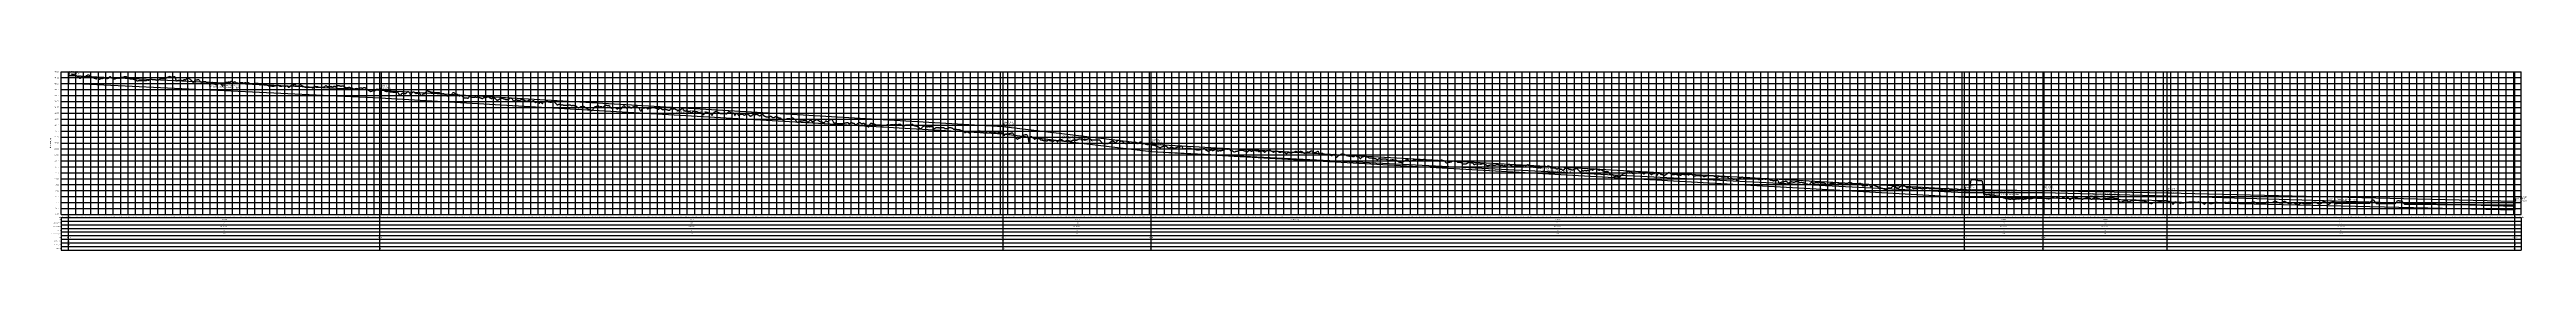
# Model space of a CAD drawing. Extents: x -64 to 8243, y -140 to 463.
import ezdxf
from ezdxf.enums import TextEntityAlignment as Align

# ---------------------------------------------------------------- set-up
doc = ezdxf.new("R2010")
doc.units = 0
for name, color, linetype in [('Annotation', 7, 'Continuous'), ('Annotation_Table', 254, 'Continuous'), ('Crown', 7, 'Continuous'), ('Grid', 254, 'Continuous'), ('Grid_Text', 7, 'Continuous'), ('Ground_Elevation', 3, 'Continuous'), ('Hydraulic_Grade', 5, 'Continuous'), ('Invert', 7, 'Continuous'), ('Structure', 7, 'Continuous')]:
    doc.layers.add(name, color=color, linetype=linetype)

msp = doc.modelspace()

# ---------------------------------------------------------------- linework, layer by layer
at = {"layer": 'Annotation', "color": 0}
for points in [[(0, 446.8), (-0.2, 447.8), (0.6, 447.6)], [(1044.2, 397.6), (1044, 398.6), (1044.8, 398.4)], [(3134.1, 276.1), (3133.9, 277.1), (3134.7, 276.9)], [(3630.9, 216.3), (3630.7, 217.3), (3631.5, 217.1)], [(6358.1, 63.3), (6357.9, 64.3), (6358.7, 64.1)], [(6622.3, 64.5), (6622.1, 65.5), (6622.9, 65.3)], [(7037.6, 52.2), (7037.4, 53.2), (7038.2, 53)], [(8203.9, 25), (8203.7, 26), (8204.5, 25.8)]]:
    msp.add_lwpolyline(points, close=True, dxfattribs=at)
for points in [[(2.4, 454.4), (1.7, 454.4), (0, 446.8)], [(1046.6, 405.2), (1045.9, 405.2), (1044.2, 397.6)], [(3136.5, 283.7), (3135.8, 283.7), (3134.1, 276.1)], [(3633.3, 223.9), (3632.6, 223.9), (3630.9, 216.3)], [(6360.5, 70.9), (6359.8, 70.9), (6358.1, 63.3)], [(6624.8, 72.1), (6624, 72.1), (6622.3, 64.5)], [(7040.1, 59.8), (7039.3, 59.8), (7037.6, 52.2)], [(8206.3, 32.6), (8205.6, 32.6), (8203.9, 25)]]:
    msp.add_lwpolyline(points, dxfattribs=at)
at = {"layer": 'Annotation_Table', "color": 254}
for points in [[(0, -140.2), (0, 460)], [(1044.2, -140.2), (1044.2, 460)], [(3134.1, -140.2), (3134.1, 460)], [(3630.9, -140.2), (3630.9, 460)], [(6358.1, -140.2), (6358.1, 460)], [(6622.3, -140.2), (6622.3, 460)], [(7037.6, -140.2), (7037.6, 460)], [(8203.9, -140.2), (8203.9, 460)], [(-25, -30.5), (8225, -30.5)], [(-25, -30.5), (-25, -140.2)], [(-25, -42.7), (8225, -42.7)], [(-25, -54.9), (8225, -54.9)], [(-25, -67.1), (8225, -67.1)], [(-25, -79.2), (8225, -79.2)], [(8225, -30.5), (8225, -140.2)], [(-25, -91.4), (8225, -91.4)], [(-25, -103.6), (8225, -103.6)], [(-25, -115.8), (8225, -115.8)], [(-25, -128), (8225, -128)], [(-25, -140.2), (8225, -140.2)]]:
    msp.add_lwpolyline(points, dxfattribs=at)
at = {"layer": 'Crown', "color": 0}
for points in [[(0, 446.8), (0, 446.8)], [(0, 446.8), (1044.2, 397.6)], [(1044.2, 397.6), (1044.2, 397.6)], [(1044.2, 397.6), (3134.1, 276.1)], [(3134.1, 276.1), (3134.1, 276.1)], [(3134.1, 276.1), (3630.9, 216.3)], [(3630.9, 216.3), (3630.9, 216.3)], [(3630.9, 216.3), (6358.1, 63.3)], [(6358.1, 63.3), (6358.1, 63.3)], [(6358.1, 63.3), (6622.3, 60.7)], [(6622.3, 60.7), (6622.3, 60.7)], [(6622.3, 60.7), (7037.6, 52.2)], [(7037.6, 52.2), (7037.6, 52.2)], [(7037.6, 52.2), (8203.9, 25)], [(8203.9, 25), (8203.9, 25)]]:
    msp.add_lwpolyline(points, dxfattribs=at)
at = {"layer": 'Grid', "color": 254}
for points in [[(-25, 460), (8225, 460)], [(-25, -20), (-25, 460)], [(-25, 440), (8225, 440)], [(-25, 420), (8225, 420)], [(0, -20), (0, 460)], [(25, -20), (25, 460)], [(50, -20), (50, 460)], [(75, -20), (75, 460)], [(100, -20), (100, 460)], [(125, -20), (125, 460)], [(150, -20), (150, 460)], [(175, -20), (175, 460)], [(200, -20), (200, 460)], [(225, -20), (225, 460)], [(250, -20), (250, 460)], [(275, -20), (275, 460)], [(300, -20), (300, 460)], [(325, -20), (325, 460)], [(350, -20), (350, 460)], [(375, -20), (375, 460)], [(400, -20), (400, 460)], [(425, -20), (425, 460)], [(450, -20), (450, 460)], [(475, -20), (475, 460)], [(500, -20), (500, 460)], [(525, -20), (525, 460)], [(550, -20), (550, 460)], [(575, -20), (575, 460)], [(600, -20), (600, 460)], [(625, -20), (625, 460)], [(650, -20), (650, 460)], [(675, -20), (675, 460)], [(700, -20), (700, 460)], [(725, -20), (725, 460)], [(750, -20), (750, 460)], [(775, -20), (775, 460)], [(800, -20), (800, 460)], [(825, -20), (825, 460)], [(850, -20), (850, 460)], [(875, -20), (875, 460)], [(900, -20), (900, 460)], [(925, -20), (925, 460)], [(950, -20), (950, 460)], [(975, -20), (975, 460)], [(1000, -20), (1000, 460)], [(1025, -20), (1025, 460)], [(1050, -20), (1050, 460)], [(1075, -20), (1075, 460)], [(1100, -20), (1100, 460)], [(1125, -20), (1125, 460)], [(1150, -20), (1150, 460)], [(1175, -20), (1175, 460)], [(1200, -20), (1200, 460)], [(1225, -20), (1225, 460)], [(1250, -20), (1250, 460)], [(1275, -20), (1275, 460)], [(1300, -20), (1300, 460)], [(1325, -20), (1325, 460)], [(1350, -20), (1350, 460)], [(1375, -20), (1375, 460)], [(1400, -20), (1400, 460)], [(1425, -20), (1425, 460)], [(1450, -20), (1450, 460)], [(1475, -20), (1475, 460)], [(1500, -20), (1500, 460)], [(1525, -20), (1525, 460)], [(1550, -20), (1550, 460)], [(1575, -20), (1575, 460)], [(1600, -20), (1600, 460)], [(1625, -20), (1625, 460)], [(1650, -20), (1650, 460)], [(1675, -20), (1675, 460)], [(1700, -20), (1700, 460)], [(1725, -20), (1725, 460)], [(1750, -20), (1750, 460)], [(1775, -20), (1775, 460)], [(1800, -20), (1800, 460)], [(1825, -20), (1825, 460)], [(1850, -20), (1850, 460)], [(1875, -20), (1875, 460)], [(1900, -20), (1900, 460)], [(1925, -20), (1925, 460)], [(1950, -20), (1950, 460)], [(1975, -20), (1975, 460)], [(2000, -20), (2000, 460)], [(2025, -20), (2025, 460)], [(2050, -20), (2050, 460)], [(2075, -20), (2075, 460)], [(2100, -20), (2100, 460)], [(2125, -20), (2125, 460)], [(2150, -20), (2150, 460)], [(2175, -20), (2175, 460)], [(2200, -20), (2200, 460)], [(2225, -20), (2225, 460)], [(2250, -20), (2250, 460)], [(2275, -20), (2275, 460)], [(2300, -20), (2300, 460)], [(2325, -20), (2325, 460)], [(2350, -20), (2350, 460)], [(2375, -20), (2375, 460)], [(2400, -20), (2400, 460)], [(2425, -20), (2425, 460)], [(2450, -20), (2450, 460)], [(2475, -20), (2475, 460)], [(2500, -20), (2500, 460)], [(2525, -20), (2525, 460)], [(2550, -20), (2550, 460)], [(2575, -20), (2575, 460)], [(2600, -20), (2600, 460)], [(2625, -20), (2625, 460)], [(2650, -20), (2650, 460)], [(2675, -20), (2675, 460)], [(2700, -20), (2700, 460)], [(2725, -20), (2725, 460)], [(2750, -20), (2750, 460)], [(2775, -20), (2775, 460)], [(2800, -20), (2800, 460)], [(2825, -20), (2825, 460)], [(2850, -20), (2850, 460)], [(2875, -20), (2875, 460)], [(2900, -20), (2900, 460)], [(2925, -20), (2925, 460)], [(2950, -20), (2950, 460)], [(2975, -20), (2975, 460)], [(3000, -20), (3000, 460)], [(3025, -20), (3025, 460)], [(3050, -20), (3050, 460)], [(3075, -20), (3075, 460)], [(3100, -20), (3100, 460)], [(3125, -20), (3125, 460)], [(3150, -20), (3150, 460)], [(3175, -20), (3175, 460)], [(3200, -20), (3200, 460)], [(3225, -20), (3225, 460)], [(3250, -20), (3250, 460)], [(3275, -20), (3275, 460)], [(3300, -20), (3300, 460)], [(3325, -20), (3325, 460)], [(3350, -20), (3350, 460)], [(3375, -20), (3375, 460)], [(3400, -20), (3400, 460)], [(3425, -20), (3425, 460)], [(3450, -20), (3450, 460)], [(3475, -20), (3475, 460)], [(3500, -20), (3500, 460)], [(3525, -20), (3525, 460)], [(3550, -20), (3550, 460)], [(3575, -20), (3575, 460)], [(3600, -20), (3600, 460)], [(3625, -20), (3625, 460)], [(3650, -20), (3650, 460)], [(3675, -20), (3675, 460)], [(3700, -20), (3700, 460)], [(3725, -20), (3725, 460)], [(3750, -20), (3750, 460)], [(3775, -20), (3775, 460)], [(3800, -20), (3800, 460)], [(3825, -20), (3825, 460)], [(3850, -20), (3850, 460)], [(3875, -20), (3875, 460)], [(3900, -20), (3900, 460)], [(3925, -20), (3925, 460)], [(3950, -20), (3950, 460)], [(3975, -20), (3975, 460)], [(4000, -20), (4000, 460)], [(4025, -20), (4025, 460)], [(4050, -20), (4050, 460)], [(4075, -20), (4075, 460)], [(4100, -20), (4100, 460)], [(4125, -20), (4125, 460)], [(4150, -20), (4150, 460)], [(4175, -20), (4175, 460)], [(4200, -20), (4200, 460)], [(4225, -20), (4225, 460)], [(4250, -20), (4250, 460)], [(4275, -20), (4275, 460)], [(4300, -20), (4300, 460)], [(4325, -20), (4325, 460)], [(4350, -20), (4350, 460)], [(4375, -20), (4375, 460)], [(4400, -20), (4400, 460)], [(4425, -20), (4425, 460)], [(4450, -20), (4450, 460)], [(4475, -20), (4475, 460)], [(4500, -20), (4500, 460)], [(4525, -20), (4525, 460)], [(4550, -20), (4550, 460)], [(4575, -20), (4575, 460)], [(4600, -20), (4600, 460)], [(4625, -20), (4625, 460)], [(4650, -20), (4650, 460)], [(4675, -20), (4675, 460)], [(4700, -20), (4700, 460)], [(4725, -20), (4725, 460)], [(4750, -20), (4750, 460)], [(4775, -20), (4775, 460)], [(4800, -20), (4800, 460)], [(4825, -20), (4825, 460)], [(4850, -20), (4850, 460)], [(4875, -20), (4875, 460)], [(4900, -20), (4900, 460)], [(4925, -20), (4925, 460)], [(4950, -20), (4950, 460)], [(4975, -20), (4975, 460)], [(5000, -20), (5000, 460)], [(5025, -20), (5025, 460)], [(5050, -20), (5050, 460)], [(5075, -20), (5075, 460)], [(5100, -20), (5100, 460)], [(5125, -20), (5125, 460)], [(5150, -20), (5150, 460)], [(5175, -20), (5175, 460)], [(5200, -20), (5200, 460)], [(5225, -20), (5225, 460)], [(5250, -20), (5250, 460)], [(5275, -20), (5275, 460)], [(5300, -20), (5300, 460)], [(5325, -20), (5325, 460)], [(5350, -20), (5350, 460)], [(5375, -20), (5375, 460)], [(5400, -20), (5400, 460)], [(5425, -20), (5425, 460)], [(5450, -20), (5450, 460)], [(5475, -20), (5475, 460)], [(5500, -20), (5500, 460)], [(5525, -20), (5525, 460)], [(5550, -20), (5550, 460)], [(5575, -20), (5575, 460)], [(5600, -20), (5600, 460)], [(5625, -20), (5625, 460)], [(5650, -20), (5650, 460)], [(5675, -20), (5675, 460)], [(5700, -20), (5700, 460)], [(5725, -20), (5725, 460)], [(5750, -20), (5750, 460)], [(5775, -20), (5775, 460)], [(5800, -20), (5800, 460)], [(5825, -20), (5825, 460)], [(5850, -20), (5850, 460)], [(5875, -20), (5875, 460)], [(5900, -20), (5900, 460)], [(5925, -20), (5925, 460)], [(5950, -20), (5950, 460)], [(5975, -20), (5975, 460)], [(6000, -20), (6000, 460)], [(6025, -20), (6025, 460)], [(6050, -20), (6050, 460)], [(6075, -20), (6075, 460)], [(6100, -20), (6100, 460)], [(6125, -20), (6125, 460)], [(6150, -20), (6150, 460)], [(6175, -20), (6175, 460)], [(6200, -20), (6200, 460)], [(6225, -20), (6225, 460)], [(6250, -20), (6250, 460)], [(6275, -20), (6275, 460)], [(6300, -20), (6300, 460)], [(6325, -20), (6325, 460)], [(6350, -20), (6350, 460)], [(6375, -20), (6375, 460)], [(6400, -20), (6400, 460)], [(6425, -20), (6425, 460)], [(6450, -20), (6450, 460)], [(6475, -20), (6475, 460)], [(6500, -20), (6500, 460)], [(6525, -20), (6525, 460)], [(6550, -20), (6550, 460)], [(6575, -20), (6575, 460)], [(6600, -20), (6600, 460)], [(6625, -20), (6625, 460)], [(6650, -20), (6650, 460)], [(6675, -20), (6675, 460)], [(6700, -20), (6700, 460)], [(6725, -20), (6725, 460)], [(6750, -20), (6750, 460)], [(6775, -20), (6775, 460)], [(6800, -20), (6800, 460)], [(6825, -20), (6825, 460)], [(6850, -20), (6850, 460)], [(6875, -20), (6875, 460)], [(6900, -20), (6900, 460)], [(6925, -20), (6925, 460)], [(6950, -20), (6950, 460)], [(6975, -20), (6975, 460)], [(7000, -20), (7000, 460)], [(7025, -20), (7025, 460)], [(7050, -20), (7050, 460)], [(7075, -20), (7075, 460)], [(7100, -20), (7100, 460)], [(7125, -20), (7125, 460)], [(7150, -20), (7150, 460)], [(7175, -20), (7175, 460)], [(7200, -20), (7200, 460)], [(7225, -20), (7225, 460)], [(7250, -20), (7250, 460)], [(7275, -20), (7275, 460)], [(7300, -20), (7300, 460)], [(7325, -20), (7325, 460)], [(7350, -20), (7350, 460)], [(7375, -20), (7375, 460)], [(7400, -20), (7400, 460)], [(7425, -20), (7425, 460)], [(7450, -20), (7450, 460)], [(7475, -20), (7475, 460)], [(7500, -20), (7500, 460)], [(7525, -20), (7525, 460)], [(7550, -20), (7550, 460)], [(7575, -20), (7575, 460)], [(7600, -20), (7600, 460)], [(7625, -20), (7625, 460)], [(7650, -20), (7650, 460)], [(7675, -20), (7675, 460)], [(7700, -20), (7700, 460)], [(7725, -20), (7725, 460)], [(7750, -20), (7750, 460)], [(7775, -20), (7775, 460)], [(7800, -20), (7800, 460)], [(7825, -20), (7825, 460)], [(7850, -20), (7850, 460)], [(7875, -20), (7875, 460)], [(7900, -20), (7900, 460)], [(7925, -20), (7925, 460)], [(7950, -20), (7950, 460)], [(7975, -20), (7975, 460)], [(8000, -20), (8000, 460)], [(8025, -20), (8025, 460)], [(8050, -20), (8050, 460)], [(8075, -20), (8075, 460)], [(8100, -20), (8100, 460)], [(8125, -20), (8125, 460)], [(8150, -20), (8150, 460)], [(8175, -20), (8175, 460)], [(8200, -20), (8200, 460)], [(8225, -20), (8225, 460)], [(-25, 400), (8225, 400)], [(-25, 380), (8225, 380)], [(-25, 360), (8225, 360)], [(-25, 340), (8225, 340)], [(-25, 320), (8225, 320)], [(-25, 300), (8225, 300)], [(-25, 280), (8225, 280)], [(-25, 260), (8225, 260)], [(-25, 240), (8225, 240)], [(-25, 220), (8225, 220)], [(-25, 200), (8225, 200)], [(-25, 180), (8225, 180)], [(-25, 160), (8225, 160)], [(-25, 140), (8225, 140)], [(-25, 120), (8225, 120)], [(-25, 100), (8225, 100)], [(-25, 80), (8225, 80)], [(-25, 60), (8225, 60)], [(-25, 40), (8225, 40)], [(-25, 20), (8225, 20)], [(-25, 0), (8225, 0)], [(-25, -20), (8225, -20)]]:
    msp.add_lwpolyline(points, dxfattribs=at)
at = {"layer": 'Ground_Elevation', "color": 3}
msp.add_lwpolyline([(0.1, 446.8), (1.1, 446.8), (2.1, 446.9), (3.1, 447.1), (4.1, 447.3), (5.1, 447.4), (6.1, 447.6), (7.1, 447.9), (8.1, 448.2), (9.1, 448.6), (10.1, 449.1), (11.1, 449.7), (12.1, 450.2), (13.1, 450.6), (14.1, 450.8), (15.1, 450.8), (16.1, 450.7), (17.1, 450.5), (18.1, 450.4), (19.1, 450.2), (20.1, 449.9), (21.1, 449.5), (22.1, 449), (23.1, 448.4), (24.1, 447.8), (25.1, 447.3), (26.1, 446.8), (27.1, 446.3), (28.1, 445.8), (29.1, 445.4), (30.1, 444.9), (31.1, 444.4), (32.1, 443.9), (33.1, 443.3), (34.1, 442.3), (35.1, 441.2), (36.1, 439.9), (37.1, 438.7), (38.1, 438.1), (39.1, 438.1), (40.1, 438.6), (41.1, 439.5), (42.1, 440.6), (43.1, 442), (44.1, 443.3), (45.1, 444.3), (46.1, 445.3), (47.1, 445.5), (48.1, 445.3), (49.1, 445.1), (50.1, 445.1), (51.1, 445.1), (52.1, 444.7), (53.1, 443.2), (54.1, 441.8), (55.1, 441.4), (56.1, 442.1), (57.1, 443.7), (58.1, 445.3), (59.1, 446.4), (60.1, 446.9), (61.1, 447), (62.1, 447.2), (63.1, 447.8), (64.1, 448.4), (65.1, 449), (66.1, 449.5), (67.1, 449.9), (68.1, 449), (69.1, 447.8), (70.1, 446.9), (71.1, 445.9), (72.1, 445.2), (73.1, 444.7), (74.1, 444.2), (75.1, 443.7), (76.1, 443.4), (77.1, 443.1), (78.1, 442.8), (79.1, 442.5), (80.1, 442.3), (81.1, 442), (82.1, 441.3), (83.1, 440.5), (84.1, 439.6), (85.1, 439), (86.1, 438.8), (87.1, 438.8), (88.1, 438.6), (89.1, 438.1), (90.1, 437.5), (91.1, 436.7), (92.1, 436.2), (93.1, 435.9), (94.1, 436.4), (95.1, 437.7), (96.1, 439), (97.1, 440.1), (98.1, 440.5), (99.1, 439.5), (100.1, 437.9), (101.1, 436.3), (102.1, 435.3), (103.1, 434.6), (104.1, 434.4), (105.1, 434.9), (106.1, 435.7), (107.1, 436.3), (108.1, 436.7), (109.1, 436.7), (110.1, 436.5), (111.1, 436.4), (112.1, 436.7), (113.1, 437.2), (114.1, 437.4), (115.1, 437.7), (116.1, 438.1), (117.1, 438.5), (118.1, 438.9), (119.1, 439.1), (120.1, 439.1), (121.1, 439.1), (122.1, 439), (123.1, 438.8), (124.1, 438.6), (125.1, 438.4), (126.1, 438.1), (127.1, 437.8), (128.1, 437.6), (129.1, 437.3), (130.1, 437.3), (131.1, 437.4), (132.1, 437.7), (133.1, 438.1), (134.1, 438.5), (135.1, 439.4), (136.1, 440.8), (137.1, 442.4), (138.1, 443.6), (139.1, 444), (140.1, 443.4), (141.1, 442.5), (142.1, 441.2), (143.1, 440.1), (144.1, 439.5), (145.1, 439.1), (146.1, 438.9), (147.1, 438.4), (148.1, 437.9), (149.1, 437.1), (150.1, 436.6), (151.1, 436.3), (152.1, 436.2), (153.1, 436.3), (154.1, 436.4), (155.1, 436.1), (156.1, 435.7), (157.1, 435.1), (158.1, 436), (159.1, 437.4), (160.1, 438), (161.1, 438.2), (162.1, 438.6), (163.1, 438.8), (164.1, 438.8), (165.1, 438.9), (166.1, 438.9), (167.1, 438.8), (168.1, 438.6), (169.1, 438.5), (170.1, 438.6), (171.1, 438.8), (172.1, 439.2), (173.1, 439.6), (174.1, 439.6), (175.1, 439.8), (176.1, 440.2), (177.1, 440.8), (178.1, 441.2), (179.1, 441.3), (180.1, 441.4), (181.1, 441.3), (182.1, 441.4), (183.1, 441.7), (184.1, 441.9), (185.1, 442.3), (186.1, 442.5), (187.1, 443), (188.1, 443.6), (189.1, 444.1), (190.1, 444.4), (191.1, 444.4), (192.1, 444.1), (193.1, 443.6), (194.1, 442.8), (195.1, 441.8), (196.1, 440.7), (197.1, 439.9), (198.1, 439.5), (199.1, 439.5), (200.1, 439.6), (201.1, 439.6), (202.1, 439.2), (203.1, 438.5), (204.1, 437.5), (205.1, 436.5), (206.1, 436), (207.1, 436.3), (208.1, 436.5), (209.1, 436.5), (210.1, 436.4), (211.1, 436.4), (212.1, 436.4), (213.1, 436.3), (214.1, 436.2), (215.1, 436), (216.1, 435.8), (217.1, 435.4), (218.1, 435), (219.1, 434.6), (220.1, 434.2), (221.1, 433.8), (222.1, 433.5), (223.1, 433.3), (224.1, 433.1), (225.1, 432.8), (226.1, 432.4), (227.1, 431.6), (228.1, 430.6), (229.1, 429.6), (230.1, 429.1), (231.1, 429), (232.1, 429.3), (233.1, 429.7), (234.1, 430.1), (235.1, 430.3), (236.1, 430.4), (237.1, 430.5), (238.1, 430.6), (239.1, 430.7), (240.1, 430.8), (241.1, 430.8), (242.1, 430.8), (243.1, 430.8), (244.1, 430.7), (245.1, 430.6), (246.1, 430.5), (247.1, 430.4), (248.1, 430.3), (249.1, 430.2), (250.1, 430.1), (251.1, 430.1), (252.1, 430.1), (253.1, 430.1), (254.1, 430.1), (255.1, 430.1), (256.1, 430.1), (257.1, 430), (258.1, 430.1), (259.1, 430.2), (260.1, 430.3), (261.1, 430.6), (262.1, 431), (263.1, 431.4), (264.1, 431.9), (265.1, 432.2), (266.1, 432.3), (267.1, 432), (268.1, 431.9), (269.1, 432), (270.1, 432.4), (271.1, 432.8), (272.1, 433), (273.1, 433.3), (274.1, 433.7), (275.1, 434.1), (276.1, 434.4), (277.1, 434.4), (278.1, 434.4), (279.1, 434.4), (280.1, 434.3), (281.1, 434.2), (282.1, 434), (283.1, 433.9), (284.1, 433.8), (285.1, 433.7), (286.1, 433.7), (287.1, 433.7), (288.1, 433.7), (289.1, 433.6), (290.1, 433.5), (291.1, 433.4), (292.1, 433.2), (293.1, 432.9), (294.1, 432.7), (295.1, 432.3), (296.1, 431.8), (297.1, 431.9), (298.1, 432), (299.1, 432.4), (300.1, 432.7), (301.1, 432.9), (302.1, 432.8), (303.1, 432.8), (304.1, 433.3), (305.1, 434.4), (306.1, 435.2), (307.1, 435.9), (308.1, 436.5), (309.1, 436.9), (310.1, 437.1), (311.1, 437.2), (312.1, 437.2), (313.1, 437.2), (314.1, 437.1), (315.1, 437), (316.1, 437), (317.1, 437.1), (318.1, 437.2), (319.1, 437.3), (320.1, 437.4), (321.1, 437.4), (322.1, 437.5), (323.1, 437.6), (324.1, 437.7), (325.1, 437.8), (326.1, 437.7), (327.1, 438.1), (328.1, 438.9), (329.1, 439.8), (330.1, 440.5), (331.1, 441.1), (332.1, 441.5), (333.1, 441.7), (334.1, 442), (335.1, 442.3), (336.1, 442.8), (337.1, 443.6), (338.1, 444.3), (339.1, 444.7), (340.1, 444.4), (341.1, 443.7), (342.1, 443.2), (343.1, 442.7), (344.1, 442.4), (345.1, 442.1), (346.1, 441.6), (347.1, 441.1), (348.1, 440.5), (349.1, 440.2), (350.1, 440.2), (351.1, 440.8), (352.1, 441.7), (353.1, 442.7), (354.1, 443.5), (355.1, 443.8), (356.1, 443), (357.1, 441.6), (358.1, 439), (359.1, 436.2), (360.1, 433.2), (361.1, 431), (362.1, 429.5), (363.1, 429.1), (364.1, 429.4), (365.1, 430), (366.1, 430.8), (367.1, 431.5), (368.1, 431.8), (369.1, 431.7), (370.1, 431.5), (371.1, 431.2), (372.1, 430.9), (373.1, 430.9), (374.1, 431.1), (375.1, 431.3), (376.1, 431.5), (377.1, 431.6), (378.1, 431.7), (379.1, 431.6), (380.1, 431.3), (381.1, 430.7), (382.1, 430.1), (383.1, 429.8), (384.1, 429.9), (385.1, 430.7), (386.1, 431.9), (387.1, 433), (388.1, 433.4), (389.1, 433.3), (390.1, 432.7), (391.1, 432.5), (392.1, 432.7), (393.1, 433.7), (394.1, 434.9), (395.1, 436.1), (396.1, 436.5), (397.1, 436.4), (398.1, 436.2), (399.1, 436.2), (400.1, 436.6), (401.1, 437.2), (402.1, 437.9), (403.1, 438.6), (404.1, 438.7), (405.1, 438.2), (406.1, 436.9), (407.1, 435.3), (408.1, 434), (409.1, 432.9), (410.1, 432.1), (411.1, 431.4), (412.1, 430.5), (413.1, 429.4), (414.1, 428.3), (415.1, 427.1), (416.1, 426), (417.1, 425.3), (418.1, 425), (419.1, 425.2), (420.1, 425.7), (421.1, 426.8), (422.1, 428), (423.1, 429.2), (424.1, 430.5), (425.1, 431.5), (426.1, 432.2), (427.1, 432.3), (428.1, 432.2), (429.1, 432.2), (430.1, 432.4), (431.1, 432.6), (432.1, 433), (433.1, 433.3), (434.1, 433.9), (435.1, 434.3), (436.1, 434.1), (437.1, 433.6), (438.1, 432), (439.1, 430.2), (440.1, 428.5), (441.1, 427.5), (442.1, 426.9), (443.1, 426.3), (444.1, 425.8), (445.1, 425.5), (446.1, 425.2), (447.1, 425.1), (448.1, 425.2), (449.1, 425.5), (450.1, 425.9), (451.1, 426.2), (452.1, 426.6), (453.1, 427), (454.1, 427.2), (455.1, 427.4), (456.1, 427.3), (457.1, 427.2), (458.1, 426.9), (459.1, 426.5), (460.1, 426), (461.1, 425.5), (462.1, 424.9), (463.1, 424.3), (464.1, 423.7), (465.1, 423), (466.1, 422.3), (467.1, 421.7), (468.1, 421.2), (469.1, 420.8), (470.1, 420.6), (471.1, 420.6), (472.1, 420.7), (473.1, 421), (474.1, 421.5), (475.1, 422), (476.1, 422.5), (477.1, 422.4), (478.1, 422.3), (479.1, 422.7), (480.1, 423.4), (481.1, 424.3), (482.1, 424.3), (483.1, 424), (484.1, 423.5), (485.1, 423), (486.1, 422.3), (487.1, 421.6), (488.1, 420.9), (489.1, 420.1), (490.1, 419.4), (491.1, 418.8), (492.1, 418.3), (493.1, 417.9), (494.1, 417.6), (495.1, 417.3), (496.1, 417.1), (497.1, 417), (498.1, 417.1), (499.1, 417.4), (500.1, 417.8), (501.1, 418.5), (502.1, 419.3), (503.1, 420), (504.1, 420.6), (505.1, 421), (506.1, 421.2), (507.1, 421), (508.1, 420.7), (509.1, 420.2), (510.1, 419.5), (511.1, 418.7), (512.1, 417.5), (513.1, 415.8), (514.1, 414.2), (515.1, 412.9), (516.1, 412.3), (517.1, 412.9), (518.1, 414.7), (519.1, 416.8), (520.1, 419), (521.1, 420.8), (522.1, 422.1), (523.1, 423.1), (524.1, 423.9), (525.1, 424.4), (526.1, 424.7), (527.1, 425), (528.1, 425.1), (529.1, 425.1), (530.1, 425.1), (531.1, 425.1), (532.1, 425.1), (533.1, 425.1), (534.1, 425.1), (535.1, 425.3), (536.1, 425.6), (537.1, 425.7), (538.1, 425.6), (539.1, 425.4), (540.1, 425.1), (541.1, 425), (542.1, 425.3), (543.1, 426.2), (544.1, 427.1), (545.1, 427.9), (546.1, 428.2), (547.1, 427.8), (548.1, 427.1), (549.1, 426.3), (550.1, 425.3), (551.1, 424.4), (552.1, 423.8), (553.1, 423.9), (554.1, 424.4), (555.1, 425.3), (556.1, 426), (557.1, 426.6), (558.1, 426.3), (559.1, 425.4), (560.1, 424.4), (561.1, 423.7), (562.1, 423.1), (563.1, 422.8), (564.1, 422.5), (565.1, 422.4), (566.1, 422.2), (567.1, 422.1), (568.1, 421.8), (569.1, 421.3), (570.1, 420.9), (571.1, 420.4), (572.1, 420), (573.1, 419.9), (574.1, 420.1), (575.1, 420.7), (576.1, 421.5), (577.1, 422.5), (578.1, 423.4), (579.1, 423.8), (580.1, 424), (581.1, 424), (582.1, 423.8), (583.1, 423.4), (584.1, 422.9), (585.1, 422.5), (586.1, 422), (587.1, 421.7), (588.1, 421.6), (589.1, 421.7), (590.1, 422), (591.1, 422.6), (592.1, 423.2), (593.1, 423.4), (594.1, 423.2), (595.1, 422.8), (596.1, 422.4), (597.1, 422.3), (598.1, 422.3), (599.1, 422.6), (600.1, 423.3), (601.1, 423.5), (602.1, 423.2), (603.1, 422.6), (604.1, 422.1), (605.1, 421.7), (606.1, 421.3), (607.1, 421), (608.1, 420.8), (609.1, 420.8), (610.1, 420.7), (611.1, 420.6), (612.1, 420.3), (613.1, 420.1), (614.1, 419.8), (615.1, 419.3), (616.1, 419.2), (617.1, 419.5), (618.1, 419.6), (619.1, 419.5), (620.1, 419.3), (621.1, 419), (622.1, 418.8), (623.1, 418.7), (624.1, 418.8), (625.1, 419.3), (626.1, 419.9), (627.1, 420.5), (628.1, 421), (629.1, 421.3), (630.1, 421.5), (631.1, 421.8), (632.1, 421.8), (633.1, 421.7), (634.1, 421.5), (635.1, 421), (636.1, 420.2), (637.1, 419.2), (638.1, 418.2), (639.1, 417.3), (640.1, 416.5), (641.1, 416.2), (642.1, 416.1), (643.1, 416.2), (644.1, 416.6), (645.1, 416.8), (646.1, 417.2), (647.1, 417.7), (648.1, 417.8), (649.1, 418), (650.1, 417.8), (651.1, 417.4), (652.1, 417.1), (653.1, 416.7), (654.1, 416.4), (655.1, 415.9), (656.1, 415.6), (657.1, 415.6), (658.1, 415.6), (659.1, 415.7), (660.1, 415.7), (661.1, 415.8), (662.1, 415.8), (663.1, 415.7), (664.1, 415.6), (665.1, 415.4), (666.1, 415.1), (667.1, 414.8), (668.1, 414.4), (669.1, 414), (670.1, 413.4), (671.1, 412.9), (672.1, 412.3), (673.1, 412), (674.1, 412.1), (675.1, 412.4), (676.1, 412.4), (677.1, 412.6), (678.1, 412.7), (679.1, 412.6), (680.1, 412.3), (681.1, 411.9), (682.1, 411.6), (683.1, 411.4), (684.1, 411.3), (685.1, 411.4), (686.1, 411.5), (687.1, 411.6), (688.1, 411.8), (689.1, 412), (690.1, 412.3), (691.1, 412.6), (692.1, 412.8), (693.1, 413), (694.1, 413.1), (695.1, 413.3), (696.1, 413.3), (697.1, 413.2), (698.1, 413.5), (699.1, 414.1), (700.1, 414.6), (701.1, 414.7), (702.1, 414.6), (703.1, 414.3), (704.1, 413.8), (705.1, 413.2), (706.1, 413), (707.1, 412.6), (708.1, 412.1), (709.1, 411.7), (710.1, 411.5), (711.1, 411.3), (712.1, 411.3), (713.1, 411.3), (714.1, 411.5), (715.1, 411.8), (716.1, 412.1), (717.1, 412.2), (718.1, 412.3), (719.1, 412.3), (720.1, 412.3), (721.1, 412.2), (722.1, 412.1), (723.1, 412), (724.1, 411.9), (725.1, 411.8), (726.1, 411.7), (727.1, 411.7), (728.1, 411.7), (729.1, 411.8), (730.1, 411.9), (731.1, 412), (732.1, 412), (733.1, 411.6), (734.1, 410.7), (735.1, 409.8), (736.1, 408.8), (737.1, 408.3), (738.1, 407.8), (739.1, 407.6), (740.1, 407.9), (741.1, 408.6), (742.1, 409.5), (743.1, 410.5), (744.1, 411.6), (745.1, 412.4), (746.1, 413.3), (747.1, 414.4), (748.1, 415.2), (749.1, 415.5), (750.1, 415.5), (751.1, 415.3), (752.1, 415.2), (753.1, 415.4), (754.1, 415.7), (755.1, 416.1), (756.1, 416.4), (757.1, 416.6), (758.1, 416.6), (759.1, 416.4), (760.1, 416), (761.1, 415.3), (762.1, 414.2), (763.1, 412.9), (764.1, 411.7), (765.1, 410.8), (766.1, 410.4), (767.1, 410.8), (768.1, 411.5), (769.1, 412.1), (770.1, 412.6), (771.1, 412.8), (772.1, 413), (773.1, 413.3), (774.1, 413.8), (775.1, 414.5), (776.1, 415.2), (777.1, 415.6), (778.1, 415.8), (779.1, 415.6), (780.1, 414.9), (781.1, 414.1), (782.1, 413.4), (783.1, 412.9), (784.1, 412.6), (785.1, 412.2), (786.1, 411.6), (787.1, 410.8), (788.1, 410.4), (789.1, 410), (790.1, 409.6), (791.1, 409.2), (792.1, 408.8), (793.1, 408.6), (794.1, 408.4), (795.1, 408.2), (796.1, 408.1), (797.1, 408.1), (798.1, 408.2), (799.1, 408.2), (800.1, 408.3), (801.1, 408.4), (802.1, 408.5), (803.1, 408.5), (804.1, 408.4), (805.1, 408.3), (806.1, 408.1), (807.1, 407.8), (808.1, 407.6), (809.1, 407.5), (810.1, 407.7), (811.1, 407.9), (812.1, 408.3), (813.1, 408.5), (814.1, 408.5), (815.1, 407.9), (816.1, 407), (817.1, 406.2), (818.1, 405.8), (819.1, 405.8), (820.1, 406.1), (821.1, 407.1), (822.1, 408.4), (823.1, 409.5), (824.1, 410.4), (825.1, 410.7), (826.1, 410.9), (827.1, 410.7), (828.1, 410.3), (829.1, 410), (830.1, 410), (831.1, 410.1), (832.1, 410.3), (833.1, 410.3), (834.1, 410.1), (835.1, 409.7), (836.1, 409.4), (837.1, 408.8), (838.1, 408.4), (839.1, 408.1), (840.1, 408), (841.1, 408.2), (842.1, 408.3), (843.1, 408.2), (844.1, 408.1), (845.1, 408.1), (846.1, 408), (847.1, 407.9), (848.1, 407.8), (849.1, 407.8), (850.1, 407.8), (851.1, 407.8), (852.1, 407.8), (853.1, 407.9), (854.1, 408.2), (855.1, 408.5), (856.1, 408.8), (857.1, 409.2), (858.1, 409.5), (859.1, 409.9), (860.1, 410.2), (861.1, 411.4), (862.1, 412.8), (863.1, 413.1), (864.1, 412.8), (865.1, 412), (866.1, 411.3), (867.1, 410.7), (868.1, 410.2), (869.1, 410.2), (870.1, 410.2), (871.1, 410), (872.1, 409.7), (873.1, 409.4), (874.1, 409.2), (875.1, 409.3), (876.1, 409.3), (877.1, 409.6), (878.1, 410.2), (879.1, 410.6), (880.1, 410.8), (881.1, 410.6), (882.1, 410), (883.1, 409.2), (884.1, 408.6), (885.1, 408.5), (886.1, 408.8), (887.1, 409.2), (888.1, 409.9), (889.1, 410.5), (890.1, 411.2), (891.1, 411.6), (892.1, 411.5), (893.1, 411.2), (894.1, 410.8), (895.1, 410.5), (896.1, 410.4), (897.1, 410.6), (898.1, 411), (899.1, 411.5), (900.1, 412.1), (901.1, 412.6), (902.1, 412.9), (903.1, 413.2), (904.1, 413.4), (905.1, 413.5), (906.1, 413.6), (907.1, 413.6), (908.1, 413.3), (909.1, 412.9), (910.1, 412.5), (911.1, 412.1), (912.1, 411.8), (913.1, 411.7), (914.1, 411.7), (915.1, 411.8), (916.1, 412), (917.1, 412.2), (918.1, 412.5), (919.1, 412.6), (920.1, 412.5), (921.1, 412.1), (922.1, 411.6), (923.1, 410.7), (924.1, 409.8), (925.1, 409.1), (926.1, 408.7), (927.1, 408), (928.1, 407.2), (929.1, 406.6), (930.1, 406.1), (931.1, 405.9), (932.1, 406.1), (933.1, 406.4), (934.1, 406.9), (935.1, 407.2), (936.1, 407.4), (937.1, 407.4), (938.1, 407.4), (939.1, 407.4), (940.1, 407.6), (941.1, 407.6), (942.1, 407.5), (943.1, 407.2), (944.1, 406.6), (945.1, 405.8), (946.1, 404.9), (947.1, 404.3), (948.1, 403.9), (949.1, 403.7), (950.1, 403.9), (951.1, 404.1), (952.1, 404.1), (953.1, 403.9), (954.1, 403.4), (955.1, 402.9), (956.1, 402.4), (957.1, 402), (958.1, 401.7), (959.1, 401.7), (960.1, 402), (961.1, 402.5), (962.1, 403.1), (963.1, 403.6), (964.1, 403.9), (965.1, 404.1), (966.1, 404), (967.1, 403.8), (968.1, 403.5), (969.1, 403.1), (970.1, 402.8), (971.1, 402.6), (972.1, 402.6), (973.1, 402.7), (974.1, 402.8), (975.1, 403.3), (976.1, 403.9), (977.1, 404.7), (978.1, 405.4), (979.1, 405.9), (980.1, 406.2), (981.1, 406.2), (982.1, 405.7), (983.1, 405.1), (984.1, 404.7), (985.1, 404.6), (986.1, 404.8), (987.1, 405.1), (988.1, 405.4), (989.1, 405.9), (990.1, 406.6), (991.1, 406.9), (992.1, 406.9), (993.1, 406.7), (994.1, 406.3), (995.1, 405.9), (996.1, 405.3), (997.1, 404.4), (998.1, 403.5), (999.1, 402.6), (1000.1, 401.9), (1001.1, 401.3), (1002.1, 400.8), (1003.1, 400.1), (1004.1, 399.2), (1005.1, 398.4), (1006.1, 397.6), (1007.1, 396.7), (1008.1, 396.2), (1009.1, 395.6), (1010.1, 395.1), (1011.1, 394.5), (1012.1, 394.1), (1013.1, 393.9), (1014.1, 393.9), (1015.1, 394.3), (1016.1, 394.7), (1017.1, 395), (1018.1, 395.4), (1019.1, 395.9), (1020.1, 396.3), (1021.1, 396.6), (1022.1, 396.7), (1023.1, 396.6), (1024.1, 396.3), (1025.1, 395.9), (1026.1, 395.7), (1027.1, 395.9), (1028.1, 396.6), (1029.1, 397.7), (1030.1, 398.6), (1031.1, 399.4), (1032.1, 400.1), (1033.1, 400.7), (1034.1, 401.3), (1035.1, 401.7), (1036.1, 401.8), (1037.1, 401.6), (1038.1, 401.3), (1039.1, 400.5), (1040.1, 399.3), (1041.1, 398.2), (1042.1, 397.7), (1043.1, 397.5), (1044.1, 397.6), (1045.1, 398.1), (1046.1, 398.8), (1047.1, 399.4), (1048.1, 399.8), (1049.1, 400), (1050.1, 400), (1051.1, 399.8), (1052.1, 399.6), (1053.1, 399.4), (1054.1, 399.1), (1055.1, 398.9), (1056.1, 398.7), (1057.1, 398.1), (1058.1, 397.3), (1059.1, 396.6), (1060.1, 395.8), (1061.1, 395.2), (1062.1, 395), (1063.1, 394.7), (1064.1, 394.4), (1065.1, 394.1), (1066.1, 393.9), (1067.1, 393.7), (1068.1, 393.7), (1069.1, 393.8), (1070.1, 394.1), (1071.1, 394.7), (1072.1, 395.2), (1073.1, 395.4), (1074.1, 394.9), (1075.1, 394.1), (1076.1, 393.4), (1077.1, 393.2), (1078.1, 393), (1079.1, 392.8), (1080.1, 392.7), (1081.1, 392.5), (1082.1, 392.4), (1083.1, 392.3), (1084.1, 392.1), (1085.1, 391.9), (1086.1, 391.8), (1087.1, 391.6), (1088.1, 391.5), (1089.1, 391.3), (1090.1, 391.1), (1091.1, 391), (1092.1, 390.8), (1093.1, 390.7), (1094.1, 390.7), (1095.1, 390.9), (1096.1, 391.1), (1097.1, 391.6), (1098.1, 392), (1099.1, 392.4), (1100.1, 393.1), (1101.1, 393.2), (1102.1, 392.7), (1103.1, 391.7), (1104.1, 390.4), (1105.1, 388.9), (1106.1, 387.3), (1107.1, 385.9), (1108.1, 384.5), (1109.1, 383.1), (1110.1, 381.9), (1111.1, 381.1), (1112.1, 380.7), (1113.1, 380.9), (1114.1, 381.8), (1115.1, 383.2), (1116.1, 384.7), (1117.1, 386), (1118.1, 387.1), (1119.1, 387.9), (1120.1, 388.3), (1121.1, 388.3), (1122.1, 388), (1123.1, 387.7), (1124.1, 387.5), (1125.1, 387.3), (1126.1, 387), (1127.1, 386.7), (1128.1, 386.5), (1129.1, 386.5), (1130.1, 386.7), (1131.1, 387), (1132.1, 387.6), (1133.1, 388.5), (1134.1, 389.8), (1135.1, 391.1), (1136.1, 392.1), (1137.1, 392.8), (1138.1, 393), (1139.1, 393), (1140.1, 392.3), (1141.1, 391.3), (1142.1, 389.9), (1143.1, 388.5), (1144.1, 387.1), (1145.1, 385.7), (1146.1, 384.7), (1147.1, 384.2), (1148.1, 384.3), (1149.1, 384.9), (1150.1, 386.1), (1151.1, 387.5), (1152.1, 389.1), (1153.1, 390.5), (1154.1, 391.6), (1155.1, 392.2), (1156.1, 392.4), (1157.1, 392.3), (1158.1, 391.9), (1159.1, 391.2), (1160.1, 390.3), (1161.1, 389.4), (1162.1, 388.6), (1163.1, 387.9), (1164.1, 387.4), (1165.1, 387.2), (1166.1, 387.1), (1167.1, 387.3), (1168.1, 387.5), (1169.1, 387.5), (1170.1, 387.6), (1171.1, 387.9), (1172.1, 388), (1173.1, 387.9), (1174.1, 387.9), (1175.1, 387.7), (1176.1, 387.2), (1177.1, 386.4), (1178.1, 385.3), (1179.1, 384.1), (1180.1, 382.7), (1181.1, 381.5), (1182.1, 380.5), (1183.1, 379.8), (1184.1, 379.4), (1185.1, 379.8), (1186.1, 380.9), (1187.1, 382.8), (1188.1, 384.4), (1189.1, 385.2), (1190.1, 385.6), (1191.1, 385.6), (1192.1, 385.4), (1193.1, 385.6), (1194.1, 386.3), (1195.1, 387.2), (1196.1, 388.4), (1197.1, 389.6), (1198.1, 390.9), (1199.1, 392.3), (1200.1, 393.5), (1201.1, 394.4), (1202.1, 395.1), (1203.1, 395.3), (1204.1, 395.3), (1205.1, 395.1), (1206.1, 394.9), (1207.1, 394.6), (1208.1, 394.4), (1209.1, 394.2), (1210.1, 393.9), (1211.1, 393.5), (1212.1, 393), (1213.1, 392.5), (1214.1, 392.2), (1215.1, 391.9), (1216.1, 391.7), (1217.1, 391.5), (1218.1, 391.4), (1219.1, 391.2), (1220.1, 391), (1221.1, 390.9), (1222.1, 390.8), (1223.1, 390.8), (1224.1, 390.6), (1225.1, 390.5), (1226.1, 390.5), (1227.1, 390.4), (1228.1, 390.4), (1229.1, 390.3), (1230.1, 390), (1231.1, 389.7), (1232.1, 389.7), (1233.1, 389.7), (1234.1, 389.9), (1235.1, 390), (1236.1, 390.2), (1237.1, 390.3), (1238.1, 390.4), (1239.1, 390.5), (1240.1, 390.5), (1241.1, 390.5), (1242.1, 390.3), (1243.1, 389.8), (1244.1, 388.9), (1245.1, 388.1), (1246.1, 387.7), (1247.1, 387.3), (1248.1, 387), (1249.1, 386.7), (1250.1, 386.4), (1251.1, 386.2), (1252.1, 386), (1253.1, 386), (1254.1, 386), (1255.1, 386.3), (1256.1, 386.6), (1257.1, 386.8), (1258.1, 386.6), (1259.1, 386.1), (1260.1, 385.6), (1261.1, 384.9), (1262.1, 384.1), (1263.1, 383.3), (1264.1, 382.5), (1265.1, 381.7), (1266.1, 380.9), (1267.1, 380.2), (1268.1, 379.6), (1269.1, 379.3), (1270.1, 379), (1271.1, 378.7), (1272.1, 378.8), (1273.1, 379.4), (1274.1, 380.1), (1275.1, 381.1), (1276.1, 381.9), (1277.1, 382.6), (1278.1, 382.9), (1279.1, 382.7), (1280.1, 382.3), (1281.1, 382), (1282.1, 381.9), (1283.1, 382.3), (1284.1, 382.9), (1285.1, 383.8), (1286.1, 384.8), (1287.1, 386.1), (1288.1, 387.5), (1289.1, 388.8), (1290.1, 389.6), (1291.1, 389.8), (1292.1, 389.6), (1293.1, 389.1), (1294.1, 388.3), (1295.1, 387.2), (1296.1, 386.1), (1297.1, 385.2), (1298.1, 384.4), (1299.1, 383.8), (1300.1, 383.6), (1301.1, 383.8), (1302.1, 384.2), (1303.1, 384.1), (1304.1, 383.2), (1305.1, 382.1), (1306.1, 381), (1307.1, 380.2), (1308.1, 379.7), (1309.1, 379.4), (1310.1, 379.3), (1311.1, 379.3), (1312.1, 379.3), (1313.1, 379.7), (1314.1, 380.6), (1315.1, 381.2), (1316.1, 380.9), (1317.1, 380.3), (1318.1, 379.6), (1319.1, 378.7), (1320.1, 377.6), (1321.1, 376.4), (1322.1, 375.4), (1323.1, 374.6), (1324.1, 374), (1325.1, 373.2), (1326.1, 372.7), (1327.1, 372.4), (1328.1, 372.3), (1329.1, 372.3), (1330.1, 372.4), (1331.1, 372.3), (1332.1, 372.1), (1333.1, 372), (1334.1, 372.1), (1335.1, 372.3), (1336.1, 372.3), (1337.1, 371.8), (1338.1, 371.4), (1339.1, 371.3), (1340.1, 371.4), (1341.1, 372.4), (1342.1, 373.8), (1343.1, 375.2), (1344.1, 376.3), (1345.1, 376.7), (1346.1, 376.7), (1347.1, 376.2), (1348.1, 375.4), (1349.1, 374.6), (1350.1, 374.1), (1351.1, 374.1), (1352.1, 374.4), (1353.1, 374.6), (1354.1, 374.8), (1355.1, 374.7), (1356.1, 374.6), (1357.1, 374.4), (1358.1, 374.1), (1359.1, 374.1), (1360.1, 374.3), (1361.1, 374.6), (1362.1, 374.8), (1363.1, 375.1), (1364.1, 375.2), (1365.1, 375.1), (1366.1, 374.7), (1367.1, 374.4), (1368.1, 374.3), (1369.1, 374.5), (1370.1, 374.8), (1371.1, 375), (1372.1, 375.1), (1373.1, 375.1), (1374.1, 375), (1375.1, 374.6), (1376.1, 374.2), (1377.1, 373.7), (1378.1, 373.1), (1379.1, 372.7), (1380.1, 372.6), (1381.1, 372.4), (1382.1, 372.2), (1383.1, 371.8), (1384.1, 371.3), (1385.1, 370.8), (1386.1, 370.2), (1387.1, 369.9), (1388.1, 369.9), (1389.1, 370.3), (1390.1, 371.1), (1391.1, 372.1), (1392.1, 373), (1393.1, 373.6), (1394.1, 373.7), (1395.1, 373.5), (1396.1, 373.2), (1397.1, 372.9), (1398.1, 372.9), (1399.1, 373.1), (1400.1, 373.4), (1401.1, 373.9), (1402.1, 374.3), (1403.1, 374.7), (1404.1, 375), (1405.1, 375.2), (1406.1, 375.3), (1407.1, 375.4), (1408.1, 375.2), (1409.1, 374.9), (1410.1, 374.2), (1411.1, 373.5), (1412.1, 372.8), (1413.1, 372.2), (1414.1, 371.7), (1415.1, 371.2), (1416.1, 370.6), (1417.1, 370.3), (1418.1, 370.2), (1419.1, 370.2), (1420.1, 370.4), (1421.1, 370.9), (1422.1, 371.6), (1423.1, 372.4), (1424.1, 372.8), (1425.1, 372.8), (1426.1, 372.5), (1427.1, 371.9), (1428.1, 371.4), (1429.1, 370.8), (1430.1, 370.2), (1431.1, 369.6), (1432.1, 368.6), (1433.1, 367.4), (1434.1, 366.2), (1435.1, 365.2), (1436.1, 364.5), (1437.1, 364.2), (1438.1, 364.4), (1439.1, 364.7), (1440.1, 365), (1441.1, 365.5), (1442.1, 365.9), (1443.1, 366.4), (1444.1, 367.1), (1445.1, 368), (1446.1, 368.9), (1447.1, 369.8), (1448.1, 370.5), (1449.1, 370.9), (1450.1, 371.1), (1451.1, 371.1), (1452.1, 371), (1453.1, 371), (1454.1, 370.9), (1455.1, 370.5), (1456.1, 370.1), (1457.1, 369.7), (1458.1, 369.3), (1459.1, 369.1), (1460.1, 369), (1461.1, 368.8), (1462.1, 368.6), (1463.1, 368.1), (1464.1, 367.5), (1465.1, 367), (1466.1, 366.6), (1467.1, 366.4), (1468.1, 366.4), (1469.1, 366.5), (1470.1, 366.6), (1471.1, 366.5), (1472.1, 366), (1473.1, 365.4), (1474.1, 365.2), (1475.1, 365.5), (1476.1, 366.2), (1477.1, 367.5), (1478.1, 369.1), (1479.1, 370.5), (1480.1, 371.4), (1481.1, 371.6), (1482.1, 371.6), (1483.1, 371.3), (1484.1, 370.9), (1485.1, 370.5), (1486.1, 370.1), (1487.1, 369.6), (1488.1, 368.4), (1489.1, 366.6), (1490.1, 364.8), (1491.1, 363.2), (1492.1, 362), (1493.1, 361.4), (1494.1, 361.1), (1495.1, 361.4), (1496.1, 362.1), (1497.1, 363.1), (1498.1, 364.4), (1499.1, 365.3), (1500.1, 365.9), (1501.1, 366.1), (1502.1, 365.9), (1503.1, 365.1), (1504.1, 364.3), (1505.1, 364.1), (1506.1, 364.4), (1507.1, 364.6), (1508.1, 364.7), (1509.1, 364.4), (1510.1, 363.8), (1511.1, 363.2), (1512.1, 362.7), (1513.1, 362.6), (1514.1, 363), (1515.1, 363.8), (1516.1, 365), (1517.1, 365.9), (1518.1, 366.6), (1519.1, 366.9), (1520.1, 367), (1521.1, 367.1), (1522.1, 367.4), (1523.1, 367.8), (1524.1, 368.1), (1525.1, 367.8), (1526.1, 366.9), (1527.1, 365.7), (1528.1, 364.5), (1529.1, 363.4), (1530.1, 362.6), (1531.1, 362.1), (1532.1, 361.9), (1533.1, 362), (1534.1, 361.7), (1535.1, 361.3), (1536.1, 360.8), (1537.1, 360.6), (1538.1, 360.7), (1539.1, 361.2), (1540.1, 362.1), (1541.1, 362.8), (1542.1, 363.4), (1543.1, 364.1), (1544.1, 364.7), (1545.1, 365), (1546.1, 364.5), (1547.1, 363.4), (1548.1, 362.1), (1549.1, 360.9), (1550.1, 359.7), (1551.1, 358.5), (1552.1, 357.7), (1553.1, 357.7), (1554.1, 358.2), (1555.1, 359.4), (1556.1, 360.8), (1557.1, 362), (1558.1, 363), (1559.1, 363.1), (1560.1, 362.5), (1561.1, 361.3), (1562.1, 360.1), (1563.1, 358.9), (1564.1, 358), (1565.1, 357.3), (1566.1, 356.9), (1567.1, 356.8), (1568.1, 357), (1569.1, 357.6), (1570.1, 358.3), (1571.1, 359.1), (1572.1, 359.5), (1573.1, 359.5), (1574.1, 358.9), (1575.1, 357.8), (1576.1, 356.5), (1577.1, 355.2), (1578.1, 354.6), (1579.1, 354.4), (1580.1, 354.8), (1581.1, 355.7), (1582.1, 356.9), (1583.1, 357.6), (1584.1, 357.9), (1585.1, 357.3), (1586.1, 355.8), (1587.1, 354.2), (1588.1, 352.9), (1589.1, 352.8), (1590.1, 354.1), (1591.1, 355.6), (1592.1, 357.2), (1593.1, 358.2), (1594.1, 358.4), (1595.1, 358.4), (1596.1, 358.4), (1597.1, 358.4), (1598.1, 358.9), (1599.1, 359.9), (1600.1, 361.4), (1601.1, 362.6), (1602.1, 363.5), (1603.1, 363.7), (1604.1, 363.3), (1605.1, 362.3), (1606.1, 360.9), (1607.1, 359.7), (1608.1, 358.9), (1609.1, 358.5), (1610.1, 358.4), (1611.1, 358.3), (1612.1, 358.2), (1613.1, 358.2), (1614.1, 358), (1615.1, 357.8), (1616.1, 357.6), (1617.1, 357.5), (1618.1, 357.5), (1619.1, 357.7), (1620.1, 358), (1621.1, 358.3), (1622.1, 358.7), (1623.1, 358.9), (1624.1, 359.2), (1625.1, 359.5), (1626.1, 359.7), (1627.1, 359.9), (1628.1, 359.5), (1629.1, 358.5), (1630.1, 357.3), (1631.1, 356), (1632.1, 354.9), (1633.1, 354), (1634.1, 353.1), (1635.1, 351.9), (1636.1, 350.8), (1637.1, 349.3), (1638.1, 348.5), (1639.1, 348.4), (1640.1, 348.6), (1641.1, 349.1), (1642.1, 349.7), (1643.1, 350.2), (1644.1, 350.6), (1645.1, 350.6), (1646.1, 350.3), (1647.1, 349.9), (1648.1, 349.5), (1649.1, 349.2), (1650.1, 348.9), (1651.1, 348.7), (1652.1, 348.7), (1653.1, 348.8), (1654.1, 349), (1655.1, 349.2), (1656.1, 348.9), (1657.1, 348.4), (1658.1, 348.1), (1659.1, 347.9), (1660.1, 347.8), (1661.1, 347.7), (1662.1, 347.6), (1663.1, 347.6), (1664.1, 347.7), (1665.1, 347.7), (1666.1, 347.7), (1667.1, 347.7), (1668.1, 347.7), (1669.1, 347.6), (1670.1, 347.5), (1671.1, 347.4), (1672.1, 347.3), (1673.1, 347.2), (1674.1, 347.1), (1675.1, 347.2), (1676.1, 347.6), (1677.1, 347.9), (1678.1, 348.2), (1679.1, 348.5), (1680.1, 348.6), (1681.1, 348.5), (1682.1, 348.2), (1683.1, 347.8), (1684.1, 347.3), (1685.1, 346.9), (1686.1, 346.6), (1687.1, 346.5), (1688.1, 346.5), (1689.1, 346.6), (1690.1, 346.8), (1691.1, 346.9), (1692.1, 346.9), (1693.1, 346.8), (1694.1, 346.8), (1695.1, 346.8), (1696.1, 346.6), (1697.1, 346.4), (1698.1, 346.1), (1699.1, 345.7), (1700.1, 345.2), (1701.1, 344.7), (1702.1, 344.2), (1703.1, 343.5), (1704.1, 342.8), (1705.1, 341.9), (1706.1, 341), (1707.1, 340.1), (1708.1, 339.4), (1709.1, 339), (1710.1, 338.8), (1711.1, 339), (1712.1, 339.2), (1713.1, 339.5), (1714.1, 339.9), (1715.1, 340.5), (1716.1, 341.2), (1717.1, 341.9), (1718.1, 342.5), (1719.1, 343), (1720.1, 343.4), (1721.1, 343.5), (1722.1, 343.5), (1723.1, 343.5), (1724.1, 343.6), (1725.1, 343.6), (1726.1, 343.8), (1727.1, 343.8), (1728.1, 343.5), (1729.1, 343), (1730.1, 342.2), (1731.1, 341.2), (1732.1, 340.1), (1733.1, 339.2), (1734.1, 338.5), (1735.1, 338.2), (1736.1, 338), (1737.1, 337.7), (1738.1, 337.4), (1739.1, 336.9), (1740.1, 336.2), (1741.1, 335.4), (1742.1, 334.5), (1743.1, 333.6), (1744.1, 333.2), (1745.1, 333), (1746.1, 333.1), (1747.1, 333), (1748.1, 332.6), (1749.1, 332.1), (1750.1, 331.5), (1751.1, 330.7), (1752.1, 330), (1753.1, 329.4), (1754.1, 329), (1755.1, 329), (1756.1, 329.8), (1757.1, 331), (1758.1, 332.9), (1759.1, 334.5), (1760.1, 335.9), (1761.1, 337.2), (1762.1, 338.5), (1763.1, 339.9), (1764.1, 341.2), (1765.1, 342.3), (1766.1, 342.7), (1767.1, 342.8), (1768.1, 342.4), (1769.1, 342.1), (1770.1, 342), (1771.1, 342.5), (1772.1, 343.7), (1773.1, 345.1), (1774.1, 346.2), (1775.1, 346.5), (1776.1, 345.9), (1777.1, 344.7), (1778.1, 343.4), (1779.1, 342.3), (1780.1, 341.6), (1781.1, 341.4), (1782.1, 341.6), (1783.1, 342.1), (1784.1, 342.6), (1785.1, 342.9), (1786.1, 343), (1787.1, 342.8), (1788.1, 342.2), (1789.1, 341.6), (1790.1, 341), (1791.1, 340.6), (1792.1, 340.5), (1793.1, 340.8), (1794.1, 341.6), (1795.1, 343), (1796.1, 344.4), (1797.1, 345.4), (1798.1, 346.1), (1799.1, 346.6), (1800.1, 347), (1801.1, 347.3), (1802.1, 347.7), (1803.1, 347.7), (1804.1, 347.3), (1805.1, 346.9), (1806.1, 346.6), (1807.1, 346.4), (1808.1, 346.3), (1809.1, 346.4), (1810.1, 346.6), (1811.1, 346.8), (1812.1, 346.7), (1813.1, 346), (1814.1, 345), (1815.1, 343.5), (1816.1, 341.7), (1817.1, 340.1), (1818.1, 339), (1819.1, 338.3), (1820.1, 338), (1821.1, 337.9), (1822.1, 337.8), (1823.1, 337.7), (1824.1, 337.7), (1825.1, 337.9), (1826.1, 338.3), (1827.1, 338.8), (1828.1, 339.2), (1829.1, 339.5), (1830.1, 339.7), (1831.1, 339.7), (1832.1, 339.5), (1833.1, 339.2), (1834.1, 338.9), (1835.1, 338.4), (1836.1, 337.6), (1837.1, 336.8), (1838.1, 336), (1839.1, 335.4), (1840.1, 335), (1841.1, 334.8), (1842.1, 335.3), (1843.1, 336), (1844.1, 336.9), (1845.1, 337.5), (1846.1, 337.8), (1847.1, 337.6), (1848.1, 337.2), (1849.1, 336.6), (1850.1, 336), (1851.1, 335.5), (1852.1, 335.4), (1853.1, 335.6), (1854.1, 336.1), (1855.1, 336.9), (1856.1, 338.2), (1857.1, 339.7), (1858.1, 341.4), (1859.1, 343.2), (1860.1, 344.8), (1861.1, 345.6), (1862.1, 345.9), (1863.1, 345.6), (1864.1, 344.9), (1865.1, 343.8), (1866.1, 342.3), (1867.1, 341), (1868.1, 339.9), (1869.1, 339.1), (1870.1, 338.5), (1871.1, 338.2), (1872.1, 338.2), (1873.1, 338.6), (1874.1, 339.1), (1875.1, 339.8), (1876.1, 340.6), (1877.1, 341.5), (1878.1, 342), (1879.1, 342.2), (1880.1, 342.2), (1881.1, 341.8), (1882.1, 341.1), (1883.1, 340.2), (1884.1, 339.4), (1885.1, 338.8), (1886.1, 338.4), (1887.1, 338.1), (1888.1, 338.2), (1889.1, 338.6), (1890.1, 339.4), (1891.1, 340.3), (1892.1, 341.2), (1893.1, 341.8), (1894.1, 342.1), (1895.1, 342.4), (1896.1, 342.7), (1897.1, 343.1), (1898.1, 343.5), (1899.1, 344.2), (1900.1, 344.9), (1901.1, 345.5), (1902.1, 345.6), (1903.1, 345.3), (1904.1, 344.9), (1905.1, 344.3), (1906.1, 343.4), (1907.1, 342.1), (1908.1, 341.1), (1909.1, 340.1), (1910.1, 339.9), (1911.1, 340), (1912.1, 339.8), (1913.1, 339.1), (1914.1, 337.1), (1915.1, 334.4), (1916.1, 331.7), (1917.1, 329.2), (1918.1, 328.1), (1919.1, 327.9), (1920.1, 328.6), (1921.1, 330), (1922.1, 331.6), (1923.1, 333.4), (1924.1, 334.8), (1925.1, 336), (1926.1, 337), (1927.1, 337.7), (1928.1, 338.1), (1929.1, 338.3), (1930.1, 338.4), (1931.1, 338.5), (1932.1, 338.6), (1933.1, 338.8), (1934.1, 339), (1935.1, 339.2), (1936.1, 339.3), (1937.1, 339.2), (1938.1, 338.4), (1939.1, 337.2), (1940.1, 336.1), (1941.1, 335.2), (1942.1, 335), (1943.1, 335.2), (1944.1, 335.6), (1945.1, 336.1), (1946.1, 336.9), (1947.1, 337.2), (1948.1, 337), (1949.1, 337), (1950.1, 335.9), (1951.1, 336.1), (1952.1, 336.5), (1953.1, 337.2), (1954.1, 338), (1955.1, 338.7), (1956.1, 339.2), (1957.1, 339.4), (1958.1, 339.5), (1959.1, 339.6), (1960.1, 339.5), (1961.1, 339.5), (1962.1, 339.8), (1963.1, 339.8), (1964.1, 339.6), (1965.1, 339.3), (1966.1, 338.9), (1967.1, 338.5), (1968.1, 338.2), (1969.1, 337.9), (1970.1, 337.7), (1971.1, 337.5), (1972.1, 337.4), (1973.1, 337.2), (1974.1, 336.8), (1975.1, 336.1), (1976.1, 335.3), (1977.1, 334.5), (1978.1, 333.8), (1979.1, 333.5), (1980.1, 333.7), (1981.1, 334.7), (1982.1, 335.8), (1983.1, 336.9), (1984.1, 337.5), (1985.1, 337.2), (1986.1, 336.6), (1987.1, 335.7), (1988.1, 334.9), (1989.1, 334.3), (1990.1, 333.9), (1991.1, 333.4), (1992.1, 333.2), (1993.1, 333), (1994.1, 332.9), (1995.1, 332.9), (1996.1, 332.9), (1997.1, 333), (1998.1, 333.5), (1999.1, 333.8), (2000.1, 333.9), (2001.1, 333.7), (2002.1, 333.5), (2003.1, 333.4), (2004.1, 333.3), (2005.1, 333), (2006.1, 332.5), (2007.1, 332), (2008.1, 331.6), (2009.1, 331.3), (2010.1, 331.2), (2011.1, 331), (2012.1, 330.9), (2013.1, 330.9), (2014.1, 330.8), (2015.1, 330.7), (2016.1, 330.9), (2017.1, 331.6), (2018.1, 332.8), (2019.1, 334), (2020.1, 334.9), (2021.1, 335.2), (2022.1, 335), (2023.1, 334.3), (2024.1, 333.5), (2025.1, 333), (2026.1, 333.1), (2027.1, 333.7), (2028.1, 334.5), (2029.1, 335.3), (2030.1, 335.7), (2031.1, 335.8), (2032.1, 335.4), (2033.1, 334.8), (2034.1, 334.1), (2035.1, 333.6), (2036.1, 333.2), (2037.1, 332.8), (2038.1, 332.4), (2039.1, 331.9), (2040.1, 331.4), (2041.1, 330.9), (2042.1, 330.4), (2043.1, 330), (2044.1, 329.8), (2045.1, 329.9), (2046.1, 330.1), (2047.1, 330.2), (2048.1, 330.2), (2049.1, 330.3), (2050.1, 330.8), (2051.1, 331.4), (2052.1, 332), (2053.1, 332.7), (2054.1, 333.6), (2055.1, 334.5), (2056.1, 335.6), (2057.1, 336.3), (2058.1, 336.6), (2059.1, 336.1), (2060.1, 335.1), (2061.1, 333.7), (2062.1, 332), (2063.1, 330.6), (2064.1, 329.6), (2065.1, 329), (2066.1, 328.6), (2067.1, 328.4), (2068.1, 328.3), (2069.1, 328.2), (2070.1, 328.1), (2071.1, 328.1), (2072.1, 328.2), (2073.1, 328.4), (2074.1, 328.2), (2075.1, 327.8), (2076.1, 327.1), (2077.1, 326.6), (2078.1, 326.3), (2079.1, 326.4), (2080.1, 326.9), (2081.1, 327.4), (2082.1, 327.5), (2083.1, 327.3), (2084.1, 326.5), (2085.1, 325.2), (2086.1, 323.8), (2087.1, 322.6), (2088.1, 321.6), (2089.1, 321.1), (2090.1, 321.6), (2091.1, 322.6), (2092.1, 323.9), (2093.1, 325.3), (2094.1, 326.4), (2095.1, 327), (2096.1, 327.1), (2097.1, 326.8), (2098.1, 326.3), (2099.1, 325.8), (2100.1, 325.4), (2101.1, 325.1), (2102.1, 325), (2103.1, 325.3), (2104.1, 325.9), (2105.1, 326.2), (2106.1, 326.1), (2107.1, 325.6), (2108.1, 324.9), (2109.1, 324), (2110.1, 323.1), (2111.1, 322.5), (2112.1, 322.5), (2113.1, 322.6), (2114.1, 322.8), (2115.1, 322.9), (2116.1, 322.7), (2117.1, 322.5), (2118.1, 322.2), (2119.1, 321.8), (2120.1, 321.3), (2121.1, 320.7), (2122.1, 320.1), (2123.1, 319.5), (2124.1, 318.8), (2125.1, 318), (2126.1, 317.2), (2127.1, 316.5), (2128.1, 316.3), (2129.1, 316.3), (2130.1, 316.5), (2131.1, 317.4), (2132.1, 318.9), (2133.1, 320.4), (2134.1, 321.3), (2135.1, 322), (2136.1, 322.9), (2137.1, 323.1), (2138.1, 323.3), (2139.1, 323.6), (2140.1, 323.8), (2141.1, 324), (2142.1, 323.6), (2143.1, 323.2), (2144.1, 322.7), (2145.1, 321.9), (2146.1, 321.3), (2147.1, 321), (2148.1, 320.8), (2149.1, 320.8), (2150.1, 320.6), (2151.1, 320.5), (2152.1, 320.2), (2153.1, 318.9), (2154.1, 317.4), (2155.1, 315.8), (2156.1, 314.5), (2157.1, 314), (2158.1, 314), (2159.1, 314.8), (2160.1, 316), (2161.1, 317.7), (2162.1, 319.3), (2163.1, 321), (2164.1, 322.5), (2165.1, 323.6), (2166.1, 324.2), (2167.1, 324.5), (2168.1, 325), (2169.1, 325.8), (2170.1, 326.4), (2171.1, 326.8), (2172.1, 326.7), (2173.1, 326.3), (2174.1, 325.5), (2175.1, 324.8), (2176.1, 324.2), (2177.1, 323.8), (2178.1, 323.4), (2179.1, 323.1), (2180.1, 322.8), (2181.1, 322.3), (2182.1, 321.7), (2183.1, 321), (2184.1, 320.4), (2185.1, 319.9), (2186.1, 319.5), (2187.1, 319.2), (2188.1, 319), (2189.1, 318.9), (2190.1, 318.9), (2191.1, 319), (2192.1, 319.1), (2193.1, 319.2), (2194.1, 319.4), (2195.1, 319.5), (2196.1, 319.5), (2197.1, 319.6), (2198.1, 319.6), (2199.1, 319.6), (2200.1, 319.5), (2201.1, 319.4), (2202.1, 319.2), (2203.1, 318.9), (2204.1, 318.6), (2205.1, 318.4), (2206.1, 318.3), (2207.1, 318.6), (2208.1, 319.1), (2209.1, 319.9), (2210.1, 321.1), (2211.1, 322.5), (2212.1, 324), (2213.1, 325.2), (2214.1, 326), (2215.1, 326.1), (2216.1, 326.4), (2217.1, 326), (2218.1, 325.2), (2219.1, 323.9), (2220.1, 322.6), (2221.1, 321.5), (2222.1, 320.6), (2223.1, 319.9), (2224.1, 318.9), (2225.1, 318.2), (2226.1, 317.8), (2227.1, 318.3), (2228.1, 319.4), (2229.1, 320.8), (2230.1, 321.3), (2231.1, 320), (2232.1, 317.4), (2233.1, 314.9), (2234.1, 313), (2235.1, 312.7), (2236.1, 313.7), (2237.1, 315.7), (2238.1, 317.9), (2239.1, 319.2), (2240.1, 319.7), (2241.1, 319.4), (2242.1, 318.8), (2243.1, 317.8), (2244.1, 316.6), (2245.1, 315.2), (2246.1, 313.9), (2247.1, 313.7), (2248.1, 314), (2249.1, 314.6), (2250.1, 315.2), (2251.1, 315.7), (2252.1, 316.2), (2253.1, 316.6), (2254.1, 317), (2255.1, 317.3), (2256.1, 317.4), (2257.1, 317.1), (2258.1, 317), (2259.1, 317), (2260.1, 317), (2261.1, 316.6), (2262.1, 316), (2263.1, 315.3), (2264.1, 314.5), (2265.1, 313.9), (2266.1, 313.8), (2267.1, 314), (2268.1, 314.5), (2269.1, 315.2), (2270.1, 315.8), (2271.1, 316.3), (2272.1, 317), (2273.1, 317.6), (2274.1, 318.2), (2275.1, 318.5), (2276.1, 318.6), (2277.1, 318.4), (2278.1, 317.7), (2279.1, 316.7), (2280.1, 315.5), (2281.1, 314.3), (2282.1, 313.4), (2283.1, 312.5), (2284.1, 311.9), (2285.1, 311.4), (2286.1, 311), (2287.1, 310.8), (2288.1, 310.8), (2289.1, 311.2), (2290.1, 311.8), (2291.1, 312.5), (2292.1, 313.2), (2293.1, 313.9), (2294.1, 314.5), (2295.1, 315), (2296.1, 315.5), (2297.1, 315.7), (2298.1, 315.9), (2299.1, 315.8), (2300.1, 315.6), (2301.1, 315.5), (2302.1, 315.6), (2303.1, 315.8), (2304.1, 316), (2305.1, 316.2), (2306.1, 316.5), (2307.1, 316.7), (2308.1, 316.6), (2309.1, 316.5), (2310.1, 316.3), (2311.1, 315.9), (2312.1, 315.4), (2313.1, 314.6), (2314.1, 313.7), (2315.1, 312.9), (2316.1, 312.2), (2317.1, 311.9), (2318.1, 311.8), (2319.1, 312.1), (2320.1, 312.6), (2321.1, 313.4), (2322.1, 314.3), (2323.1, 314.9), (2324.1, 315.2), (2325.1, 315.5), (2326.1, 315.8), (2327.1, 315.9), (2328.1, 315.5), (2329.1, 314.8), (2330.1, 313.9), (2331.1, 313), (2332.1, 312.1), (2333.1, 311.4), (2334.1, 310.7), (2335.1, 310.1), (2336.1, 309.7), (2337.1, 309.4), (2338.1, 309), (2339.1, 308.5), (2340.1, 308.1), (2341.1, 308), (2342.1, 308), (2343.1, 307.9), (2344.1, 307.9), (2345.1, 307.7), (2346.1, 307.4), (2347.1, 307.1), (2348.1, 307), (2349.1, 307), (2350.1, 307.3), (2351.1, 307.9), (2352.1, 308.7), (2353.1, 309.5), (2354.1, 310.1), (2355.1, 310.3), (2356.1, 309.7), (2357.1, 309.1), (2358.1, 308.3), (2359.1, 307.5), (2360.1, 306.8), (2361.1, 306.1), (2362.1, 305.6), (2363.1, 305.4), (2364.1, 305.3), (2365.1, 305.6), (2366.1, 306), (2367.1, 306.5), (2368.1, 307), (2369.1, 307.5), (2370.1, 308), (2371.1, 308.5), (2372.1, 308.8), (2373.1, 308.9), (2374.1, 308.8), (2375.1, 308.6), (2376.1, 308.2), (2377.1, 307.7), (2378.1, 307), (2379.1, 306.2), (2380.1, 305.4), (2381.1, 304.7), (2382.1, 304.5), (2383.1, 304.6), (2384.1, 305.1), (2385.1, 305.2), (2386.1, 304.9), (2387.1, 304.4), (2388.1, 303.8), (2389.1, 302.9), (2390.1, 301.9), (2391.1, 301), (2392.1, 300.2), (2393.1, 299.5), (2394.1, 299), (2395.1, 298.7), (2396.1, 298.5), (2397.1, 298.4), (2398.1, 298.5), (2399.1, 298.6), (2400.1, 298.9), (2401.1, 299.1), (2402.1, 299.3), (2403.1, 299.6), (2404.1, 299.8), (2405.1, 300.1), (2406.1, 300.4), (2407.1, 300.7), (2408.1, 301.1), (2409.1, 301.5), (2410.1, 301.9), (2411.1, 302.3), (2412.1, 302.6), (2413.1, 302.8), (2414.1, 302.8), (2415.1, 302.7), (2416.1, 302.5), (2417.1, 302.3), (2418.1, 302.1), (2419.1, 301.8), (2420.1, 301.5), (2421.1, 301.6), (2422.1, 301.9), (2423.1, 302.5), (2424.1, 303.3), (2425.1, 304.3), (2426.1, 305.2), (2427.1, 305.6), (2428.1, 305.3), (2429.1, 304.5), (2430.1, 303.5), (2431.1, 302.4), (2432.1, 301.6), (2433.1, 301.4), (2434.1, 301.2), (2435.1, 300.7), (2436.1, 299.9), (2437.1, 298.8), (2438.1, 297.5), (2439.1, 296.1), (2440.1, 294.5), (2441.1, 292.8), (2442.1, 290.8), (2443.1, 289.8), (2444.1, 289.4), (2445.1, 289.6), (2446.1, 290), (2447.1, 290.5), (2448.1, 291.4), (2449.1, 292.4), (2450.1, 293.1), (2451.1, 293.4), (2452.1, 293.7), (2453.1, 294), (2454.1, 294.2), (2455.1, 294.3), (2456.1, 294.5), (2457.1, 294.6), (2458.1, 294.8), (2459.1, 294.9), (2460.1, 295), (2461.1, 295.1), (2462.1, 295.2), (2463.1, 295.2), (2464.1, 295.4), (2465.1, 295.5), (2466.1, 295.7), (2467.1, 296), (2468.1, 295.8), (2469.1, 295.8), (2470.1, 296), (2471.1, 296.4), (2472.1, 296.6), (2473.1, 296.6), (2474.1, 296.2), (2475.1, 295.2), (2476.1, 293.7), (2477.1, 292.1), (2478.1, 290.7), (2479.1, 289.8), (2480.1, 289.8), (2481.1, 290.5), (2482.1, 291.6), (2483.1, 292.7), (2484.1, 293.8), (2485.1, 294.8), (2486.1, 295.9), (2487.1, 296.5), (2488.1, 296.9), (2489.1, 296.7), (2490.1, 296.2), (2491.1, 295.3), (2492.1, 294.1), (2493.1, 293.1), (2494.1, 292.5), (2495.1, 292.2), (2496.1, 292.1), (2497.1, 292.2), (2498.1, 292.5), (2499.1, 293.1), (2500.1, 293.9), (2501.1, 294.6), (2502.1, 295.4), (2503.1, 296.1), (2504.1, 296.6), (2505.1, 297.2), (2506.1, 297.8), (2507.1, 298.4), (2508.1, 299.1), (2509.1, 299.5), (2510.1, 299.4), (2511.1, 299.1), (2512.1, 298.4), (2513.1, 297.4), (2514.1, 296.6), (2515.1, 295.8), (2516.1, 295), (2517.1, 294.1), (2518.1, 293.1), (2519.1, 292.2), (2520.1, 291.4), (2521.1, 290.8), (2522.1, 290.7), (2523.1, 290.8), (2524.1, 290.9), (2525.1, 290.9), (2526.1, 290.9), (2527.1, 290.7), (2528.1, 290.3), (2529.1, 289.9), (2530.1, 289.5), (2531.1, 289.3), (2532.1, 289.1), (2533.1, 288.8), (2534.1, 288.9), (2535.1, 289.4), (2536.1, 290.5), (2537.1, 292), (2538.1, 293.6), (2539.1, 294.9), (2540.1, 295.1), (2541.1, 294.4), (2542.1, 293.5), (2543.1, 292.9), (2544.1, 292.4), (2545.1, 292.2), (2546.1, 292.1), (2547.1, 292.3), (2548.1, 292.8), (2549.1, 293.6), (2550.1, 295), (2551.1, 296.5), (2552.1, 297.6), (2553.1, 298.4), (2554.1, 298.8), (2555.1, 299), (2556.1, 299.1), (2557.1, 299.5), (2558.1, 300), (2559.1, 300.1), (2560.1, 299.5), (2561.1, 298), (2562.1, 295.9), (2563.1, 293.5), (2564.1, 291), (2565.1, 289.2), (2566.1, 288), (2567.1, 287.6), (2568.1, 287.6), (2569.1, 287.8), (2570.1, 287.9), (2571.1, 287.5), (2572.1, 287.1), (2573.1, 286.6), (2574.1, 286.2), (2575.1, 285.9), (2576.1, 285.6), (2577.1, 285.5), (2578.1, 285.5), (2579.1, 285.5), (2580.1, 285.7), (2581.1, 285.7), (2582.1, 285.6), (2583.1, 285.5), (2584.1, 285.4), (2585.1, 285.4), (2586.1, 285.4), (2587.1, 285.4), (2588.1, 285.3), (2589.1, 285.3), (2590.1, 285.2), (2591.1, 285.3), (2592.1, 285.4), (2593.1, 285.5), (2594.1, 285.5), (2595.1, 285.4), (2596.1, 285.1), (2597.1, 284.8), (2598.1, 284.7), (2599.1, 284.8), (2600.1, 285.2), (2601.1, 285.9), (2602.1, 286.6), (2603.1, 287.3), (2604.1, 287.6), (2605.1, 287.6), (2606.1, 287.5), (2607.1, 287.6), (2608.1, 288), (2609.1, 288.5), (2610.1, 288.8), (2611.1, 289), (2612.1, 289.2), (2613.1, 289), (2614.1, 288.1), (2615.1, 286.8), (2616.1, 285.8), (2617.1, 285.1), (2618.1, 284.9), (2619.1, 284.9), (2620.1, 285.4), (2621.1, 286.4), (2622.1, 287.8), (2623.1, 289.1), (2624.1, 289.9), (2625.1, 290.1), (2626.1, 289.5), (2627.1, 288.8), (2628.1, 287.9), (2629.1, 287.4), (2630.1, 287.3), (2631.1, 287.3), (2632.1, 287.3), (2633.1, 287.1), (2634.1, 286.7), (2635.1, 285.8), (2636.1, 284.7), (2637.1, 283.6), (2638.1, 282.8), (2639.1, 281.9), (2640.1, 281.5), (2641.1, 281.4), (2642.1, 281.8), (2643.1, 282.7), (2644.1, 283.9), (2645.1, 284.8), (2646.1, 285.6), (2647.1, 286.3), (2648.1, 286.7), (2649.1, 287), (2650.1, 287.5), (2651.1, 288), (2652.1, 288.6), (2653.1, 289), (2654.1, 288.8), (2655.1, 288.4), (2656.1, 287.9), (2657.1, 287.1), (2658.1, 286.2), (2659.1, 285.6), (2660.1, 285.3), (2661.1, 285.3), (2662.1, 285.5), (2663.1, 285.9), (2664.1, 286.3), (2665.1, 286.7), (2666.1, 286.7), (2667.1, 286.4), (2668.1, 285.8), (2669.1, 285), (2670.1, 284.1), (2671.1, 283), (2672.1, 281.9), (2673.1, 280.8), (2674.1, 279.6), (2675.1, 278.7), (2676.1, 277.9), (2677.1, 277.3), (2678.1, 276.9), (2679.1, 276.4), (2680.1, 275.9), (2681.1, 275.3), (2682.1, 274.9), (2683.1, 274.5), (2684.1, 274.4), (2685.1, 275.8), (2686.1, 278.5), (2687.1, 281.7), (2688.1, 284.4), (2689.1, 286), (2690.1, 287.1), (2691.1, 287.4), (2692.1, 287.2), (2693.1, 286.7), (2694.1, 286.2), (2695.1, 285.6), (2696.1, 285), (2697.1, 284.5), (2698.1, 284.3), (2699.1, 284.1), (2700.1, 284.2), (2701.1, 284.2), (2702.1, 284.1), (2703.1, 283.8), (2704.1, 283.3), (2705.1, 282.7), (2706.1, 282.2), (2707.1, 281.7), (2708.1, 281.3), (2709.1, 281.1), (2710.1, 281), (2711.1, 281), (2712.1, 281), (2713.1, 281.1), (2714.1, 281.2), (2715.1, 281.3), (2716.1, 281.4), (2717.1, 281.6), (2718.1, 281.8), (2719.1, 281.8), (2720.1, 281.7), (2721.1, 281.3), (2722.1, 280.9), (2723.1, 280.4), (2724.1, 280), (2725.1, 279.6), (2726.1, 279.4), (2727.1, 279.2), (2728.1, 279.1), (2729.1, 278.9), (2730.1, 278.8), (2731.1, 278.8), (2732.1, 279.1), (2733.1, 279.3), (2734.1, 279.6), (2735.1, 279.9), (2736.1, 280), (2737.1, 280.1), (2738.1, 280.1), (2739.1, 280), (2740.1, 280), (2741.1, 280), (2742.1, 280.2), (2743.1, 280.7), (2744.1, 281.3), (2745.1, 281.8), (2746.1, 282.2), (2747.1, 282.4), (2748.1, 282.3), (2749.1, 281.8), (2750.1, 281.1), (2751.1, 280.6), (2752.1, 280.3), (2753.1, 280.5), (2754.1, 280.9), (2755.1, 281.3), (2756.1, 281.8), (2757.1, 282.2), (2758.1, 282.5), (2759.1, 282.6), (2760.1, 282.5), (2761.1, 282.4), (2762.1, 282.2), (2763.1, 282), (2764.1, 281.9), (2765.1, 281.7), (2766.1, 281.6), (2767.1, 281.7), (2768.1, 281.8), (2769.1, 282.1), (2770.1, 282.4), (2771.1, 282.7), (2772.1, 282.9), (2773.1, 283.1), (2774.1, 283.2), (2775.1, 283.1), (2776.1, 282.9), (2777.1, 282.5), (2778.1, 282.1), (2779.1, 281.6), (2780.1, 281.4), (2781.1, 281.7), (2782.1, 282.1), (2783.1, 282.5), (2784.1, 283), (2785.1, 283.4), (2786.1, 283.8), (2787.1, 284), (2788.1, 284), (2789.1, 283.8), (2790.1, 283.3), (2791.1, 282.7), (2792.1, 281.7), (2793.1, 280.7), (2794.1, 279.6), (2795.1, 278.9), (2796.1, 278.5), (2797.1, 278.3), (2798.1, 278.3), (2799.1, 278.4), (2800.1, 278.4), (2801.1, 278.4), (2802.1, 278.4), (2803.1, 278.5), (2804.1, 278.8), (2805.1, 279.3), (2806.1, 279.9), (2807.1, 280.4), (2808.1, 280.9), (2809.1, 281.3), (2810.1, 281.6), (2811.1, 281.7), (2812.1, 281.7), (2813.1, 281.7), (2814.1, 281.7), (2815.1, 281.7), (2816.1, 281.8), (2817.1, 281.8), (2818.1, 281.8), (2819.1, 281.5), (2820.1, 280.9), (2821.1, 280.1), (2822.1, 279.4), (2823.1, 279.1), (2824.1, 279.2), (2825.1, 279.7), (2826.1, 280.6), (2827.1, 281.5), (2828.1, 282.5), (2829.1, 283.2), (2830.1, 283.3), (2831.1, 282.7), (2832.1, 281.8), (2833.1, 280.7), (2834.1, 279.9), (2835.1, 279.3), (2836.1, 278.8), (2837.1, 278.6), (2838.1, 278.3), (2839.1, 278.2), (2840.1, 278.2), (2841.1, 278.2), (2842.1, 278), (2843.1, 277.4), (2844.1, 276.7), (2845.1, 276.3), (2846.1, 275.9), (2847.1, 275.5), (2848.1, 275.2), (2849.1, 274.5), (2850.1, 273.6), (2851.1, 272.4), (2852.1, 271.2), (2853.1, 270.1), (2854.1, 269.3), (2855.1, 268.7), (2856.1, 268.3), (2857.1, 268.3), (2858.1, 268.5), (2859.1, 269), (2860.1, 269.5), (2861.1, 270.3), (2862.1, 271.4), (2863.1, 272.7), (2864.1, 274.1), (2865.1, 275.4), (2866.1, 276.2), (2867.1, 276.9), (2868.1, 277.3), (2869.1, 277.7), (2870.1, 277.9), (2871.1, 278.1), (2872.1, 278.2), (2873.1, 278.1), (2874.1, 277.7), (2875.1, 277), (2876.1, 276.3), (2877.1, 275.6), (2878.1, 275.1), (2879.1, 274.9), (2880.1, 274.9), (2881.1, 275.1), (2882.1, 275.3), (2883.1, 275.6), (2884.1, 275.8), (2885.1, 275.7), (2886.1, 275.4), (2887.1, 275), (2888.1, 275), (2889.1, 275.2), (2890.1, 275.5), (2891.1, 275.6), (2892.1, 275.9), (2893.1, 276.1), (2894.1, 276), (2895.1, 275.8), (2896.1, 275.2), (2897.1, 274.3), (2898.1, 273.2), (2899.1, 271.8), (2900.1, 270.4), (2901.1, 269.3), (2902.1, 268.8), (2903.1, 268.4), (2904.1, 268.4), (2905.1, 269), (2906.1, 270.1), (2907.1, 271), (2908.1, 271.6), (2909.1, 272), (2910.1, 272.3), (2911.1, 272.5), (2912.1, 272.5), (2913.1, 272.2), (2914.1, 272), (2915.1, 272), (2916.1, 272.2), (2917.1, 272.1), (2918.1, 271.8), (2919.1, 271.6), (2920.1, 271.6), (2921.1, 271.6), (2922.1, 271.8), (2923.1, 272), (2924.1, 272.1), (2925.1, 272.3), (2926.1, 272.5), (2927.1, 272.6), (2928.1, 272.5), (2929.1, 272.4), (2930.1, 272.4), (2931.1, 272.6), (2932.1, 272.8), (2933.1, 272.6), (2934.1, 272.2), (2935.1, 271.6), (2936.1, 271), (2937.1, 270.1), (2938.1, 269.4), (2939.1, 268.9), (2940.1, 268.6), (2941.1, 268.8), (2942.1, 268.9), (2943.1, 269), (2944.1, 268.9), (2945.1, 268.9), (2946.1, 268.7), (2947.1, 268.6), (2948.1, 268.6), (2949.1, 269), (2950.1, 269.8), (2951.1, 270.5), (2952.1, 271.3), (2953.1, 271.9), (2954.1, 272.2), (2955.1, 272.3), (2956.1, 272.2), (2957.1, 272.1), (2958.1, 272.1), (2959.1, 271.9), (2960.1, 271.7), (2961.1, 271.5), (2962.1, 271), (2963.1, 270.4), (2964.1, 269.6), (2965.1, 268.7), (2966.1, 268.1), (2967.1, 267.5), (2968.1, 267), (2969.1, 266.8), (2970.1, 266.8), (2971.1, 267), (2972.1, 267.3), (2973.1, 267.7), (2974.1, 267.8), (2975.1, 267.6), (2976.1, 267.2), (2977.1, 266.6), (2978.1, 266.1), (2979.1, 265.7), (2980.1, 265.4), (2981.1, 265.3), (2982.1, 265.3), (2983.1, 265.4), (2984.1, 265.5), (2985.1, 265.5), (2986.1, 265.4), (2987.1, 265.1), (2988.1, 264.8), (2989.1, 264.4), (2990.1, 264), (2991.1, 263.5), (2992.1, 263.1), (2993.1, 262.7), (2994.1, 262.4), (2995.1, 262.1), (2996.1, 262), (2997.1, 261.8), (2998.1, 261.6), (2999.1, 261.2), (3000.1, 260.6), (3001.1, 259.7), (3002.1, 258.6), (3003.1, 257.3), (3004.1, 256.2), (3005.1, 255.5), (3006.1, 255.2), (3007.1, 255.3), (3008.1, 255.8), (3009.1, 256.3), (3010.1, 256.9), (3011.1, 257.2), (3012.1, 257.5), (3013.1, 257.7), (3014.1, 257.7), (3015.1, 257.4), (3016.1, 256.9), (3017.1, 256.2), (3018.1, 255.6), (3019.1, 255.1), (3020.1, 254.8), (3021.1, 254.8), (3022.1, 255), (3023.1, 255.5), (3024.1, 256.2), (3025.1, 256.8), (3026.1, 257.3), (3027.1, 257.8), (3028.1, 258.5), (3029.1, 259.2), (3030.1, 259.8), (3031.1, 260.1), (3032.1, 260.1), (3033.1, 260), (3034.1, 259.8), (3035.1, 259.5), (3036.1, 259.3), (3037.1, 259.1), (3038.1, 258.9), (3039.1, 258.6), (3040.1, 258.1), (3041.1, 257.5), (3042.1, 257), (3043.1, 256.8), (3044.1, 256.8), (3045.1, 256.9), (3046.1, 257.1), (3047.1, 257.2), (3048.1, 257.5), (3049.1, 257.8), (3050.1, 258.2), (3051.1, 258.8), (3052.1, 259.4), (3053.1, 260.1), (3054.1, 260.6), (3055.1, 260.9), (3056.1, 260.8), (3057.1, 260.4), (3058.1, 259.7), (3059.1, 259), (3060.1, 258.3), (3061.1, 257.9), (3062.1, 257.4), (3063.1, 256.9), (3064.1, 256.2), (3065.1, 255.6), (3066.1, 255.2), (3067.1, 255), (3068.1, 254.7), (3069.1, 254.3), (3070.1, 254.1), (3071.1, 254.1), (3072.1, 254.3), (3073.1, 254.3), (3074.1, 254.1), (3075.1, 254), (3076.1, 254.1), (3077.1, 254.5), (3078.1, 255.3), (3079.1, 256.4), (3080.1, 257.6), (3081.1, 258.9), (3082.1, 259.8), (3083.1, 260.2), (3084.1, 260), (3085.1, 259.3), (3086.1, 258.4), (3087.1, 257.6), (3088.1, 256.9), (3089.1, 256.4), (3090.1, 256.4), (3091.1, 256.8), (3092.1, 257.4), (3093.1, 257.9), (3094.1, 258.1), (3095.1, 257.9), (3096.1, 257.4), (3097.1, 256.5), (3098.1, 255.4), (3099.1, 254.6), (3100.1, 254.2), (3101.1, 254.4), (3102.1, 254.6), (3103.1, 254.8), (3104.1, 255), (3105.1, 255.2), (3106.1, 255.3), (3107.1, 255.2), (3108.1, 255), (3109.1, 254.6), (3110.1, 254.4), (3111.1, 254.2), (3112.1, 254.1), (3113.1, 254), (3114.1, 254.1), (3115.1, 254.4), (3116.1, 254.7), (3117.1, 254.9), (3118.1, 255), (3119.1, 255.2), (3120.1, 255.4), (3121.1, 255.4), (3122.1, 255.2), (3123.1, 254.8), (3124.1, 254.4), (3125.1, 254.2), (3126.1, 253.9), (3127.1, 253.6), (3128.1, 253.6), (3129.1, 254), (3130.1, 254.6), (3131.1, 255.1), (3132.1, 254.6), (3133.1, 253.3), (3134.1, 251.5), (3135.1, 249.6), (3136.1, 247.6), (3137.1, 246.1), (3138.1, 246), (3139.1, 246.7), (3140.1, 247.8), (3141.1, 248.9), (3142.1, 250), (3143.1, 250.8), (3144.1, 251.2), (3145.1, 251.4), (3146.1, 251.4), (3147.1, 251.4), (3148.1, 251.4), (3149.1, 251.4), (3150.1, 251.4), (3151.1, 251.4), (3152.1, 251.4), (3153.1, 251.4), (3154.1, 251.6), (3155.1, 251.8), (3156.1, 252.2), (3157.1, 252.5), (3158.1, 252.7), (3159.1, 252.8), (3160.1, 253), (3161.1, 253.5), (3162.1, 253.9), (3163.1, 254.2), (3164.1, 254.4), (3165.1, 254.5), (3166.1, 254.1), (3167.1, 253.1), (3168.1, 251), (3169.1, 248.5), (3170.1, 246), (3171.1, 243.9), (3172.1, 242.7), (3173.1, 242.2), (3174.1, 242), (3175.1, 241.4), (3176.1, 240.2), (3177.1, 238.7), (3178.1, 236.9), (3179.1, 235.2), (3180.1, 234), (3181.1, 233.4), (3182.1, 233.3), (3183.1, 233.7), (3184.1, 234.5), (3185.1, 235.2), (3186.1, 235.8), (3187.1, 236.4), (3188.1, 236.7), (3189.1, 236.9), (3190.1, 237.2), (3191.1, 237.5), (3192.1, 237.9), (3193.1, 238.3), (3194.1, 238.8), (3195.1, 239.4), (3196.1, 240.1), (3197.1, 241), (3198.1, 242), (3199.1, 243.1), (3200.1, 244.3), (3201.1, 245.4), (3202.1, 246.4), (3203.1, 247), (3204.1, 247.3), (3205.1, 247.2), (3206.1, 247), (3207.1, 247.5), (3208.1, 248.1), (3209.1, 248.5), (3210.1, 248.9), (3211.1, 249.3), (3212.1, 249.1), (3213.1, 248.5), (3214.1, 247.6), (3215.1, 246.5), (3216.1, 244.1), (3217.1, 239.5), (3218.1, 233.7), (3219.1, 226.9), (3220.1, 221.9), (3221.1, 221.1), (3222.1, 224.2), (3223.1, 229.2), (3224.1, 235.2), (3225.1, 239.8), (3226.1, 241.6), (3227.1, 242.4), (3228.1, 242.3), (3229.1, 241.8), (3230.1, 241.2), (3231.1, 240.7), (3232.1, 240), (3233.1, 239.1), (3234.1, 238), (3235.1, 237), (3236.1, 236.1), (3237.1, 235.2), (3238.1, 234.2), (3239.1, 233.5), (3240.1, 233.4), (3241.1, 233.6), (3242.1, 234.2), (3243.1, 234.9), (3244.1, 235.6), (3245.1, 236.3), (3246.1, 236.6), (3247.1, 236.5), (3248.1, 236), (3249.1, 235.5), (3250.1, 235.2), (3251.1, 235.1), (3252.1, 235.4), (3253.1, 235.7), (3254.1, 235.8), (3255.1, 235.4), (3256.1, 234.4), (3257.1, 233.1), (3258.1, 231.8), (3259.1, 230.8), (3260.1, 230.5), (3261.1, 230.6), (3262.1, 230.8), (3263.1, 230.8), (3264.1, 230.6), (3265.1, 230.2), (3266.1, 229.7), (3267.1, 229.3), (3268.1, 228.9), (3269.1, 228.6), (3270.1, 228.6), (3271.1, 228.8), (3272.1, 229), (3273.1, 229.2), (3274.1, 229.1), (3275.1, 228.9), (3276.1, 228.6), (3277.1, 228.3), (3278.1, 227.9), (3279.1, 227.6), (3280.1, 227.5), (3281.1, 227.6), (3282.1, 227.8), (3283.1, 228.3), (3284.1, 228.9), (3285.1, 229.7), (3286.1, 230.3), (3287.1, 230.5), (3288.1, 230.3), (3289.1, 229.7), (3290.1, 229.1), (3291.1, 228.6), (3292.1, 228.3), (3293.1, 228.1), (3294.1, 228), (3295.1, 228), (3296.1, 227.8), (3297.1, 227.4), (3298.1, 226.8), (3299.1, 226.2), (3300.1, 225.9), (3301.1, 225.8), (3302.1, 226.1), (3303.1, 226.7), (3304.1, 227.5), (3305.1, 228.3), (3306.1, 229.1), (3307.1, 229.6), (3308.1, 229.9), (3309.1, 229.8), (3310.1, 229.5), (3311.1, 228.9), (3312.1, 228.1), (3313.1, 227.1), (3314.1, 225.8), (3315.1, 224.7), (3316.1, 224.1), (3317.1, 224.2), (3318.1, 224.8), (3319.1, 225.8), (3320.1, 227.3), (3321.1, 229), (3322.1, 230.6), (3323.1, 231.8), (3324.1, 232.3), (3325.1, 232.6), (3326.1, 232.6), (3327.1, 232.6), (3328.1, 232.4), (3329.1, 232.1), (3330.1, 231.6), (3331.1, 230.9), (3332.1, 230.3), (3333.1, 229.6), (3334.1, 228.7), (3335.1, 227.7), (3336.1, 227.3), (3337.1, 226.9), (3338.1, 226.4), (3339.1, 226), (3340.1, 225.9), (3341.1, 226.1), (3342.1, 226.4), (3343.1, 226.7), (3344.1, 227.2), (3345.1, 227.7), (3346.1, 228.2), (3347.1, 228.6), (3348.1, 229), (3349.1, 229.3), (3350.1, 229.5), (3351.1, 229.5), (3352.1, 229.4), (3353.1, 229.1), (3354.1, 228.8), (3355.1, 228.4), (3356.1, 227.9), (3357.1, 227.4), (3358.1, 226.9), (3359.1, 226.4), (3360.1, 226.2), (3361.1, 226.3), (3362.1, 226.6), (3363.1, 227.1), (3364.1, 227.7), (3365.1, 228.2), (3366.1, 228.8), (3367.1, 229.2), (3368.1, 229.6), (3369.1, 229.8), (3370.1, 230), (3371.1, 230.1), (3372.1, 230.1), (3373.1, 230.1), (3374.1, 230.1), (3375.1, 230), (3376.1, 230), (3377.1, 230), (3378.1, 230), (3379.1, 230), (3380.1, 230.1), (3381.1, 230.3), (3382.1, 230.6), (3383.1, 231), (3384.1, 231.5), (3385.1, 232), (3386.1, 232.7), (3387.1, 233.3), (3388.1, 233.8), (3389.1, 234.2), (3390.1, 234.5), (3391.1, 234.6), (3392.1, 234.7), (3393.1, 234.7), (3394.1, 234.7), (3395.1, 234.6), (3396.1, 234.5), (3397.1, 234.4), (3398.1, 234.1), (3399.1, 233.8), (3400.1, 233.4), (3401.1, 233.1), (3402.1, 232.7), (3403.1, 232.4), (3404.1, 232.1), (3405.1, 231.8), (3406.1, 231.7), (3407.1, 231.6), (3408.1, 231.5), (3409.1, 231.5), (3410.1, 231.5), (3411.1, 231.6), (3412.1, 231.7), (3413.1, 231.9), (3414.1, 232.2), (3415.1, 232.7), (3416.1, 233.2), (3417.1, 233.6), (3418.1, 234.1), (3419.1, 234.4), (3420.1, 234.8), (3421.1, 235.1), (3422.1, 235.4), (3423.1, 235.6), (3424.1, 235.4), (3425.1, 234.9), (3426.1, 234.1), (3427.1, 233.2), (3428.1, 232.2), (3429.1, 231.2), (3430.1, 230.2), (3431.1, 230), (3432.1, 230.1), (3433.1, 230.3), (3434.1, 230.5), (3435.1, 230.7), (3436.1, 230.9), (3437.1, 230.9), (3438.1, 230.8), (3439.1, 230.8), (3440.1, 230.7), (3441.1, 230.7), (3442.1, 230.8), (3443.1, 230.9), (3444.1, 231.1), (3445.1, 231.2), (3446.1, 231.2), (3447.1, 231.3), (3448.1, 231.2), (3449.1, 231.1), (3450.1, 231.1), (3451.1, 231.1), (3452.1, 230.9), (3453.1, 230.9), (3454.1, 231), (3455.1, 230.9), (3456.1, 230.8), (3457.1, 230.3), (3458.1, 229.6), (3459.1, 228.6), (3460.1, 227.5), (3461.1, 226.2), (3462.1, 225), (3463.1, 223.7), (3464.1, 222.5), (3465.1, 221.4), (3466.1, 220.4), (3467.1, 219.6), (3468.1, 219), (3469.1, 218.6), (3470.1, 218.2), (3471.1, 218.1), (3472.1, 218), (3473.1, 218), (3474.1, 218.1), (3475.1, 218.3), (3476.1, 218.5), (3477.1, 218.6), (3478.1, 218.8), (3479.1, 219), (3480.1, 219.1), (3481.1, 219), (3482.1, 218.8), (3483.1, 218.7), (3484.1, 218.6), (3485.1, 218.6), (3486.1, 218.8), (3487.1, 219.1), (3488.1, 219.5), (3489.1, 220), (3490.1, 220.5), (3491.1, 221.1), (3492.1, 221.8), (3493.1, 222.5), (3494.1, 223.3), (3495.1, 224.2), (3496.1, 225.1), (3497.1, 226), (3498.1, 226.9), (3499.1, 227.6), (3500.1, 227.9), (3501.1, 227.9), (3502.1, 227.5), (3503.1, 226.8), (3504.1, 225.8), (3505.1, 224.7), (3506.1, 223.7), (3507.1, 222.8), (3508.1, 221.8), (3509.1, 221.2), (3510.1, 220.9), (3511.1, 221.3), (3512.1, 222), (3513.1, 223.1), (3514.1, 224.5), (3515.1, 225.5), (3516.1, 226.2), (3517.1, 227.1), (3518.1, 228), (3519.1, 228.7), (3520.1, 229.3), (3521.1, 229.6), (3522.1, 229.3), (3523.1, 228.8), (3524.1, 228.3), (3525.1, 227.7), (3526.1, 227.2), (3527.1, 226.8), (3528.1, 226.5), (3529.1, 226.4), (3530.1, 226.5), (3531.1, 227), (3532.1, 227.1), (3533.1, 226.3), (3534.1, 225.4), (3535.1, 224.5), (3536.1, 223.5), (3537.1, 222.6), (3538.1, 221.7), (3539.1, 220.9), (3540.1, 220.3), (3541.1, 220.1), (3542.1, 220.2), (3543.1, 219.9), (3544.1, 219.2), (3545.1, 218.6), (3546.1, 218.6), (3547.1, 219), (3548.1, 219.8), (3549.1, 220.6), (3550.1, 221.3), (3551.1, 221.6), (3552.1, 221.7), (3553.1, 221.5), (3554.1, 221.1), (3555.1, 220.9), (3556.1, 220.6), (3557.1, 220.5), (3558.1, 220.2), (3559.1, 220), (3560.1, 219.9), (3561.1, 219.4), (3562.1, 219.1), (3563.1, 219.1), (3564.1, 219.2), (3565.1, 219.3), (3566.1, 219.5), (3567.1, 219.9), (3568.1, 220.5), (3569.1, 221.1), (3570.1, 221.8), (3571.1, 222.2), (3572.1, 222.8), (3573.1, 223.4), (3574.1, 223.7), (3575.1, 223.8), (3576.1, 223.7), (3577.1, 223.4), (3578.1, 223), (3579.1, 222.4), (3580.1, 221.7), (3581.1, 220.8), (3582.1, 219.8), (3583.1, 218.9), (3584.1, 218.2), (3585.1, 217.8), (3586.1, 218.2), (3587.1, 219), (3588.1, 219.8), (3589.1, 220.5), (3590.1, 221), (3591.1, 221.4), (3592.1, 222.3), (3593.1, 223.4), (3594.1, 224), (3595.1, 224.2), (3596.1, 223.7), (3597.1, 222.4), (3598.1, 220.3), (3599.1, 218.5), (3600.1, 217.3), (3601.1, 217), (3602.1, 217.3), (3603.1, 217.9), (3604.1, 218.6), (3605.1, 219), (3606.1, 219), (3607.1, 218.8), (3608.1, 218.5), (3609.1, 218), (3610.1, 217.4), (3611.1, 216.9), (3612.1, 216.5), (3613.1, 216.2), (3614.1, 215.9), (3615.1, 215.8), (3616.1, 215.6), (3617.1, 215.3), (3618.1, 215), (3619.1, 214.7), (3620.1, 214.5), (3621.1, 214.5), (3622.1, 214.6), (3623.1, 214.7), (3624.1, 215), (3625.1, 215.7), (3626.1, 216.5), (3627.1, 217.1), (3628.1, 217.3), (3629.1, 217.1), (3630.1, 216.7), (3631.1, 216.1), (3632.1, 215.5), (3633.1, 214.9), (3634.1, 214.3), (3635.1, 213.7), (3636.1, 213.1), (3637.1, 212.5), (3638.1, 212.2), (3639.1, 212.5), (3640.1, 212.8), (3641.1, 212.6), (3642.1, 212.4), (3643.1, 212.1), (3644.1, 211.7), (3645.1, 211.3), (3646.1, 210.8), (3647.1, 210.3), (3648.1, 209.8), (3649.1, 209.3), (3650.1, 208.9), (3651.1, 208.4), (3652.1, 208), (3653.1, 207.7), (3654.1, 207.4), (3655.1, 207), (3656.1, 206.6), (3657.1, 205.7), (3658.1, 204.7), (3659.1, 203.8), (3660.1, 203.6), (3661.1, 204.6), (3662.1, 205), (3663.1, 205.4), (3664.1, 206.1), (3665.1, 206.8), (3666.1, 207.4), (3667.1, 207.8), (3668.1, 208.1), (3669.1, 208.3), (3670.1, 208.6), (3671.1, 209), (3672.1, 209.3), (3673.1, 209.5), (3674.1, 209.5), (3675.1, 209.5), (3676.1, 209.4), (3677.1, 209.2), (3678.1, 209.5), (3679.1, 210.1), (3680.1, 210.2), (3681.1, 209.6), (3682.1, 208.8), (3683.1, 207.7), (3684.1, 206.6), (3685.1, 205.7), (3686.1, 204.5), (3687.1, 203.4), (3688.1, 202.4), (3689.1, 201.9), (3690.1, 202), (3691.1, 202.4), (3692.1, 203.1), (3693.1, 203.9), (3694.1, 204.6), (3695.1, 205.2), (3696.1, 205.9), (3697.1, 206.4), (3698.1, 206.5), (3699.1, 206.1), (3700.1, 205.7), (3701.1, 205.3), (3702.1, 204.8), (3703.1, 204.4), (3704.1, 204.1), (3705.1, 203.8), (3706.1, 203.5), (3707.1, 203.3), (3708.1, 203.2), (3709.1, 203.2), (3710.1, 203.2), (3711.1, 203.4), (3712.1, 203.6), (3713.1, 203.9), (3714.1, 204.2), (3715.1, 204.5), (3716.1, 204.9), (3717.1, 205.6), (3718.1, 206.2), (3719.1, 206.7), (3720.1, 207.1), (3721.1, 207.3), (3722.1, 207.4), (3723.1, 207.3), (3724.1, 207.1), (3725.1, 206.8), (3726.1, 206.4), (3727.1, 206.7), (3728.1, 207.7), (3729.1, 209.1), (3730.1, 210.5), (3731.1, 211), (3732.1, 210.7), (3733.1, 209.7), (3734.1, 208.2), (3735.1, 206.3), (3736.1, 204.1), (3737.1, 202.3), (3738.1, 201.2), (3739.1, 200.9), (3740.1, 200.8), (3741.1, 200.7), (3742.1, 200.9), (3743.1, 201.2), (3744.1, 201.4), (3745.1, 201.1), (3746.1, 201), (3747.1, 201), (3748.1, 201.2), (3749.1, 201.6), (3750.1, 202.1), (3751.1, 202.6), (3752.1, 203), (3753.1, 203.3), (3754.1, 203.3), (3755.1, 202.8), (3756.1, 202.5), (3757.1, 202.5), (3758.1, 202.8), (3759.1, 203), (3760.1, 203), (3761.1, 202.7), (3762.1, 202.3), (3763.1, 202), (3764.1, 201.7), (3765.1, 201.3), (3766.1, 200.8), (3767.1, 200.4), (3768.1, 200.1), (3769.1, 200.1), (3770.1, 200.5), (3771.1, 200.7), (3772.1, 200.8), (3773.1, 200.8), (3774.1, 200.7), (3775.1, 200.5), (3776.1, 200.2), (3777.1, 199.7), (3778.1, 199.2), (3779.1, 198.7), (3780.1, 198.3), (3781.1, 197.9), (3782.1, 197.7), (3783.1, 197.5), (3784.1, 197.5), (3785.1, 197.4), (3786.1, 197.4), (3787.1, 197.3), (3788.1, 197.2), (3789.1, 197.1), (3790.1, 196.8), (3791.1, 196.4), (3792.1, 196.8), (3793.1, 197.3), (3794.1, 197.8), (3795.1, 198.2), (3796.1, 198.4), (3797.1, 198.8), (3798.1, 199.5), (3799.1, 200.2), (3800.1, 200.6), (3801.1, 200.6), (3802.1, 200.5), (3803.1, 200.4), (3804.1, 200.5), (3805.1, 200.8), (3806.1, 201.3), (3807.1, 201.8), (3808.1, 202), (3809.1, 201.6), (3810.1, 201), (3811.1, 200.1), (3812.1, 198.9), (3813.1, 197.7), (3814.1, 196.7), (3815.1, 196.2), (3816.1, 195.8), (3817.1, 195.4), (3818.1, 194.9), (3819.1, 194.3), (3820.1, 193.6), (3821.1, 193.1), (3822.1, 192.8), (3823.1, 192.5), (3824.1, 192.6), (3825.1, 193.1), (3826.1, 193.8), (3827.1, 194.6), (3828.1, 195.5), (3829.1, 196.4), (3830.1, 197.2), (3831.1, 197.7), (3832.1, 197.5), (3833.1, 196.8), (3834.1, 196.2), (3835.1, 195.4), (3836.1, 194.8), (3837.1, 194.4), (3838.1, 194.3), (3839.1, 194.5), (3840.1, 194.9), (3841.1, 195.5), (3842.1, 196.2), (3843.1, 197), (3844.1, 197.8), (3845.1, 198.6), (3846.1, 199.3), (3847.1, 199.6), (3848.1, 199.3), (3849.1, 198.4), (3850.1, 197.3), (3851.1, 196.3), (3852.1, 195.3), (3853.1, 194.3), (3854.1, 193.2), (3855.1, 192.9), (3856.1, 193.4), (3857.1, 193.8), (3858.1, 194.2), (3859.1, 194.8), (3860.1, 194.8), (3861.1, 194.5), (3862.1, 194.3), (3863.1, 194.3), (3864.1, 194.6), (3865.1, 194.9), (3866.1, 195.2), (3867.1, 195.4), (3868.1, 195.7), (3869.1, 196), (3870.1, 196.2), (3871.1, 196.3), (3872.1, 196.4), (3873.1, 196.3), (3874.1, 196.3), (3875.1, 196.6), (3876.1, 197.1), (3877.1, 197.6), (3878.1, 198.2), (3879.1, 199), (3880.1, 200.1), (3881.1, 200.9), (3882.1, 200.9), (3883.1, 200.5), (3884.1, 199.8), (3885.1, 199.1), (3886.1, 198.7), (3887.1, 198.7), (3888.1, 199), (3889.1, 199.7), (3890.1, 200.6), (3891.1, 201.3), (3892.1, 201.5), (3893.1, 200.5), (3894.1, 198.7), (3895.1, 197), (3896.1, 195.6), (3897.1, 194.5), (3898.1, 194.1), (3899.1, 194.3), (3900.1, 194.7), (3901.1, 194.6), (3902.1, 194), (3903.1, 193.4), (3904.1, 192.7), (3905.1, 192.1), (3906.1, 191.6), (3907.1, 191.2), (3908.1, 190.9), (3909.1, 190.3), (3910.1, 189.8), (3911.1, 189.9), (3912.1, 190.6), (3913.1, 191.6), (3914.1, 192.6), (3915.1, 193.1), (3916.1, 192.9), (3917.1, 192.7), (3918.1, 192.6), (3919.1, 192.8), (3920.1, 193.1), (3921.1, 193.5), (3922.1, 193.9), (3923.1, 194.2), (3924.1, 194.4), (3925.1, 194.8), (3926.1, 195.5), (3927.1, 195.9), (3928.1, 196.1), (3929.1, 196.1), (3930.1, 195.9), (3931.1, 195.7), (3932.1, 195.6), (3933.1, 195.6), (3934.1, 195.8), (3935.1, 196.2), (3936.1, 196.6), (3937.1, 196.2), (3938.1, 195.7), (3939.1, 195.2), (3940.1, 194.8), (3941.1, 194.4), (3942.1, 194.2), (3943.1, 193.9), (3944.1, 193.8), (3945.1, 193.6), (3946.1, 193.4), (3947.1, 193.1), (3948.1, 192.7), (3949.1, 192.1), (3950.1, 191.6), (3951.1, 191.2), (3952.1, 191), (3953.1, 190.8), (3954.1, 190.9), (3955.1, 191.5), (3956.1, 192.5), (3957.1, 193.4), (3958.1, 194.1), (3959.1, 194.6), (3960.1, 195.3), (3961.1, 195.8), (3962.1, 195.8), (3963.1, 195.2), (3964.1, 194.2), (3965.1, 193.3), (3966.1, 192.7), (3967.1, 192.3), (3968.1, 192.3), (3969.1, 192.8), (3970.1, 193.6), (3971.1, 194.4), (3972.1, 195), (3973.1, 195.2), (3974.1, 195.5), (3975.1, 195.8), (3976.1, 196.2), (3977.1, 196.4), (3978.1, 196.3), (3979.1, 195.8), (3980.1, 195.1), (3981.1, 194.6), (3982.1, 194.2), (3983.1, 194.1), (3984.1, 194.2), (3985.1, 194.5), (3986.1, 194.5), (3987.1, 194.1), (3988.1, 193.3), (3989.1, 192.7), (3990.1, 192.1), (3991.1, 191.5), (3992.1, 191.1), (3993.1, 191), (3994.1, 191.2), (3995.1, 191.6), (3996.1, 192), (3997.1, 192.4), (3998.1, 192.9), (3999.1, 193.5), (4000.1, 193.9), (4001.1, 194.1), (4002.1, 194.3), (4003.1, 194.3), (4004.1, 194.1), (4005.1, 193.7), (4006.1, 193), (4007.1, 192.1), (4008.1, 191.3), (4009.1, 190.6), (4010.1, 190), (4011.1, 189.7), (4012.1, 189.7), (4013.1, 190.2), (4014.1, 191.1), (4015.1, 192.1), (4016.1, 193.1), (4017.1, 194), (4018.1, 194.7), (4019.1, 195.1), (4020.1, 195.2), (4021.1, 195.1), (4022.1, 195), (4023.1, 195), (4024.1, 195.3), (4025.1, 195.7), (4026.1, 196.1), (4027.1, 196.3), (4028.1, 196.4), (4029.1, 196.2), (4030.1, 195.5), (4031.1, 194.8), (4032.1, 194.2), (4033.1, 193.6), (4034.1, 193.1), (4035.1, 192.4), (4036.1, 191.8), (4037.1, 191.2), (4038.1, 190.5), (4039.1, 189.9), (4040.1, 189.8), (4041.1, 189.8), (4042.1, 190.2), (4043.1, 190.7), (4044.1, 191.1), (4045.1, 191.4), (4046.1, 191.5), (4047.1, 191.5), (4048.1, 191.6), (4049.1, 191.8), (4050.1, 192.1), (4051.1, 192.5), (4052.1, 192.9), (4053.1, 193), (4054.1, 192.8), (4055.1, 192.3), (4056.1, 191.8), (4057.1, 191.1), (4058.1, 190.6), (4059.1, 190.3), (4060.1, 189.8), (4061.1, 189.6), (4062.1, 189.6), (4063.1, 189.5), (4064.1, 189.6), (4065.1, 189.8), (4066.1, 190.1), (4067.1, 190.5), (4068.1, 190.8), (4069.1, 190.9), (4070.1, 190.8), (4071.1, 190.6), (4072.1, 190.3), (4073.1, 190.1), (4074.1, 189.9), (4075.1, 189.6), (4076.1, 189.4), (4077.1, 189.1), (4078.1, 188.7), (4079.1, 187.9), (4080.1, 187.1), (4081.1, 186.3), (4082.1, 185.6), (4083.1, 185), (4084.1, 184.7), (4085.1, 184.7), (4086.1, 185), (4087.1, 185.8), (4088.1, 186.6), (4089.1, 187.3), (4090.1, 187.8), (4091.1, 188.1), (4092.1, 188.4), (4093.1, 188.5), (4094.1, 188.4), (4095.1, 188.1), (4096.1, 187.5), (4097.1, 186.9), (4098.1, 186.4), (4099.1, 186.2), (4100.1, 186.3), (4101.1, 186.8), (4102.1, 187.3), (4103.1, 187.9), (4104.1, 188.4), (4105.1, 188.8), (4106.1, 189), (4107.1, 189.1), (4108.1, 189.1), (4109.1, 189.2), (4110.1, 189.5), (4111.1, 189.9), (4112.1, 190.6), (4113.1, 191.4), (4114.1, 192), (4115.1, 192.4), (4116.1, 192.4), (4117.1, 191.8), (4118.1, 191.4), (4119.1, 191), (4120.1, 190.6), (4121.1, 190.3), (4122.1, 190.1), (4123.1, 190.1), (4124.1, 190.1), (4125.1, 190.2), (4126.1, 190.4), (4127.1, 190.7), (4128.1, 190.9), (4129.1, 191.2), (4130.1, 191.5), (4131.1, 192.4), (4132.1, 192.8), (4133.1, 192.5), (4134.1, 192), (4135.1, 191.7), (4136.1, 191.6), (4137.1, 191), (4138.1, 190.1), (4139.1, 189.1), (4140.1, 188.1), (4141.1, 187.2), (4142.1, 186.6), (4143.1, 186.2), (4144.1, 186.1), (4145.1, 186.1), (4146.1, 186.3), (4147.1, 186.8), (4148.1, 187.4), (4149.1, 188.1), (4150.1, 188.8), (4151.1, 189.3), (4152.1, 189.6), (4153.1, 189.6), (4154.1, 189.8), (4155.1, 189.9), (4156.1, 189.9), (4157.1, 189.8), (4158.1, 189.8), (4159.1, 189.7), (4160.1, 189.8), (4161.1, 190), (4162.1, 190.4), (4163.1, 191), (4164.1, 191.7), (4165.1, 192.4), (4166.1, 193.1), (4167.1, 193.8), (4168.1, 194), (4169.1, 193.5), (4170.1, 192.4), (4171.1, 190.9), (4172.1, 189.7), (4173.1, 188.9), (4174.1, 188.6), (4175.1, 188.6), (4176.1, 188.6), (4177.1, 188.5), (4178.1, 188.4), (4179.1, 188.4), (4180.1, 188.4), (4181.1, 188.5), (4182.1, 188.7), (4183.1, 189), (4184.1, 189.3), (4185.1, 189.8), (4186.1, 190.5), (4187.1, 191.4), (4188.1, 192.1), (4189.1, 192.5), (4190.1, 192.2), (4191.1, 191.2), (4192.1, 189.6), (4193.1, 187.7), (4194.1, 186.3), (4195.1, 185.1), (4196.1, 184.2), (4197.1, 183.8), (4198.1, 183.8), (4199.1, 184), (4200.1, 184.5), (4201.1, 185.2), (4202.1, 185.8), (4203.1, 186.1), (4204.1, 186), (4205.1, 185.5), (4206.1, 184.6), (4207.1, 183.6), (4208.1, 182.6), (4209.1, 181.7), (4210.1, 180.9), (4211.1, 180.4), (4212.1, 180.3), (4213.1, 180.4), (4214.1, 180.8), (4215.1, 181.2), (4216.1, 181.5), (4217.1, 181.8), (4218.1, 182.1), (4219.1, 182.2), (4220.1, 182.1), (4221.1, 182), (4222.1, 181.8), (4223.1, 181.5), (4224.1, 181.1), (4225.1, 180.8), (4226.1, 180.6), (4227.1, 180.6), (4228.1, 180.4), (4229.1, 180.3), (4230.1, 180.2), (4231.1, 179.8), (4232.1, 179.3), (4233.1, 178.7), (4234.1, 178.3), (4235.1, 178.1), (4236.1, 178.1), (4237.1, 178.4), (4238.1, 179), (4239.1, 179.5), (4240.1, 180), (4241.1, 180.5), (4242.1, 181.1), (4243.1, 181.8), (4244.1, 182.2), (4245.1, 181.9), (4246.1, 181), (4247.1, 179.5), (4248.1, 178), (4249.1, 176.4), (4250.1, 174.5), (4251.1, 173.1), (4252.1, 172.5), (4253.1, 172.9), (4254.1, 173.4), (4255.1, 174.3), (4256.1, 175.3), (4257.1, 176.2), (4258.1, 177.1), (4259.1, 177.9), (4260.1, 178.5), (4261.1, 179.1), (4262.1, 179.6), (4263.1, 180.1), (4264.1, 180.6), (4265.1, 181.1), (4266.1, 181.6), (4267.1, 182.1), (4268.1, 182.6), (4269.1, 183.1), (4270.1, 183.5), (4271.1, 183.8), (4272.1, 183.9), (4273.1, 183.9), (4274.1, 183.7), (4275.1, 183.4), (4276.1, 183), (4277.1, 182.5), (4278.1, 182.1), (4279.1, 181.6), (4280.1, 181.1), (4281.1, 180.7), (4282.1, 180.2), (4283.1, 179.8), (4284.1, 179.3), (4285.1, 178.8), (4286.1, 178.4), (4287.1, 178.1), (4288.1, 177.8), (4289.1, 177.6), (4290.1, 177.5), (4291.1, 177.4), (4292.1, 177.3), (4293.1, 177.1), (4294.1, 176.9), (4295.1, 176.5), (4296.1, 176.1), (4297.1, 175.7), (4298.1, 175.9), (4299.1, 176.3), (4300.1, 176.7), (4301.1, 176.8), (4302.1, 176.9), (4303.1, 176.6), (4304.1, 176.1), (4305.1, 175.5), (4306.1, 174.9), (4307.1, 174.4), (4308.1, 174.2), (4309.1, 174.2), (4310.1, 174.6), (4311.1, 175.3), (4312.1, 176.2), (4313.1, 177.2), (4314.1, 178.3), (4315.1, 178.9), (4316.1, 178.8), (4317.1, 177.9), (4318.1, 176.6), (4319.1, 175.5), (4320.1, 174.6), (4321.1, 174.2), (4322.1, 174.5), (4323.1, 175.2), (4324.1, 175.9), (4325.1, 175.9), (4326.1, 175.3), (4327.1, 173.8), (4328.1, 172.1), (4329.1, 170.3), (4330.1, 168.8), (4331.1, 167.7), (4332.1, 167.3), (4333.1, 167.7), (4334.1, 168.5), (4335.1, 169.7), (4336.1, 170.9), (4337.1, 172.1), (4338.1, 173.1), (4339.1, 173.7), (4340.1, 174.1), (4341.1, 174.2), (4342.1, 174.4), (4343.1, 174.7), (4344.1, 175), (4345.1, 175.4), (4346.1, 175.7), (4347.1, 175.8), (4348.1, 175.6), (4349.1, 175.2), (4350.1, 174.8), (4351.1, 174.4), (4352.1, 174), (4353.1, 173.7), (4354.1, 173.6), (4355.1, 173.4), (4356.1, 173.1), (4357.1, 172.6), (4358.1, 172.1), (4359.1, 171.6), (4360.1, 171.1), (4361.1, 170.8), (4362.1, 170.6), (4363.1, 170.4), (4364.1, 170.3), (4365.1, 170.3), (4366.1, 170.2), (4367.1, 170.1), (4368.1, 169.9), (4369.1, 169.8), (4370.1, 169.8), (4371.1, 169.7), (4372.1, 169.4), (4373.1, 169.1), (4374.1, 168.9), (4375.1, 168.8), (4376.1, 168.8), (4377.1, 168.6), (4378.1, 168.4), (4379.1, 168.2), (4380.1, 168), (4381.1, 167.8), (4382.1, 167.7), (4383.1, 167.6), (4384.1, 167.2), (4385.1, 166.7), (4386.1, 165.9), (4387.1, 165.2), (4388.1, 164.7), (4389.1, 164.4), (4390.1, 164.5), (4391.1, 165.1), (4392.1, 165.9), (4393.1, 166.7), (4394.1, 167.3), (4395.1, 167.8), (4396.1, 168.2), (4397.1, 168.2), (4398.1, 168.1), (4399.1, 167.9), (4400.1, 167.4), (4401.1, 166.8), (4402.1, 166.4), (4403.1, 166.1), (4404.1, 166), (4405.1, 166.1), (4406.1, 166.5), (4407.1, 166.7), (4408.1, 166.7), (4409.1, 166.7), (4410.1, 166.7), (4411.1, 166.7), (4412.1, 166.7), (4413.1, 166.8), (4414.1, 166.9), (4415.1, 166.9), (4416.1, 166.9), (4417.1, 166.8), (4418.1, 166.6), (4419.1, 166.3), (4420.1, 165.8), (4421.1, 165.1), (4422.1, 164.3), (4423.1, 163.4), (4424.1, 162.7), (4425.1, 162.1), (4426.1, 161.5), (4427.1, 161), (4428.1, 160.8), (4429.1, 160.9), (4430.1, 161.3), (4431.1, 161.9), (4432.1, 162.6), (4433.1, 163.3), (4434.1, 163.7), (4435.1, 163.8), (4436.1, 163.8), (4437.1, 163.8), (4438.1, 163.7), (4439.1, 163.9), (4440.1, 164.1), (4441.1, 164.1), (4442.1, 164), (4443.1, 163.7), (4444.1, 163.2), (4445.1, 162.3), (4446.1, 161.2), (4447.1, 160.7), (4448.1, 160.8), (4449.1, 161.4), (4450.1, 161.9), (4451.1, 162.2), (4452.1, 162.2), (4453.1, 161.9), (4454.1, 161.4), (4455.1, 160.7), (4456.1, 160), (4457.1, 159.2), (4458.1, 158.5), (4459.1, 157.8), (4460.1, 157.2), (4461.1, 156.7), (4462.1, 156.3), (4463.1, 156), (4464.1, 155.8), (4465.1, 155.6), (4466.1, 155.5), (4467.1, 155.5), (4468.1, 155.3), (4469.1, 154.6), (4470.1, 154.4), (4471.1, 154.8), (4472.1, 155.6), (4473.1, 156.6), (4474.1, 157.1), (4475.1, 157.4), (4476.1, 157.8), (4477.1, 158.2), (4478.1, 158.6), (4479.1, 159.2), (4480.1, 159.8), (4481.1, 160.7), (4482.1, 161.6), (4483.1, 162.4), (4484.1, 163.2), (4485.1, 163.6), (4486.1, 163.6), (4487.1, 163.7), (4488.1, 164.2), (4489.1, 164.6), (4490.1, 164.6), (4491.1, 164.1), (4492.1, 163), (4493.1, 161.8), (4494.1, 160.7), (4495.1, 159.8), (4496.1, 159.2), (4497.1, 158.8), (4498.1, 158.8), (4499.1, 158.8), (4500.1, 159.1), (4501.1, 159.5), (4502.1, 160), (4503.1, 160.5), (4504.1, 160.9), (4505.1, 160.9), (4506.1, 160.8), (4507.1, 161.1), (4508.1, 161.7), (4509.1, 162.6), (4510.1, 163.6), (4511.1, 164.3), (4512.1, 164.7), (4513.1, 164.6), (4514.1, 164.3), (4515.1, 164), (4516.1, 163.9), (4517.1, 164.1), (4518.1, 164.5), (4519.1, 165), (4520.1, 165.5), (4521.1, 165.7), (4522.1, 165.8), (4523.1, 165.9), (4524.1, 166), (4525.1, 166), (4526.1, 165.3), (4527.1, 164.5), (4528.1, 163.8), (4529.1, 163.2), (4530.1, 163), (4531.1, 163), (4532.1, 163.1), (4533.1, 162.9), (4534.1, 162.9), (4535.1, 163.2), (4536.1, 163.5), (4537.1, 163.5), (4538.1, 163.4), (4539.1, 163.2), (4540.1, 163), (4541.1, 163.1), (4542.1, 163.4), (4543.1, 164.1), (4544.1, 164.8), (4545.1, 165.6), (4546.1, 166), (4547.1, 166.3), (4548.1, 166.2), (4549.1, 165.7), (4550.1, 165.2), (4551.1, 164.6), (4552.1, 164), (4553.1, 163.3), (4554.1, 162.7), (4555.1, 162.2), (4556.1, 161.8), (4557.1, 161.3), (4558.1, 160.9), (4559.1, 160.9), (4560.1, 161.5), (4561.1, 162.2), (4562.1, 162.7), (4563.1, 162.9), (4564.1, 162.8), (4565.1, 162.4), (4566.1, 162.1), (4567.1, 161.8), (4568.1, 161.9), (4569.1, 162.2), (4570.1, 162.7), (4571.1, 163.3), (4572.1, 163.8), (4573.1, 164.1), (4574.1, 163.9), (4575.1, 163.4), (4576.1, 162.5), (4577.1, 161.8), (4578.1, 161.7), (4579.1, 161.8), (4580.1, 161.8), (4581.1, 161.8), (4582.1, 161.6), (4583.1, 161.5), (4584.1, 161.4), (4585.1, 161.2), (4586.1, 161.2), (4587.1, 161.1), (4588.1, 161.1), (4589.1, 161), (4590.1, 160.9), (4591.1, 160.9), (4592.1, 160.7), (4593.1, 160.6), (4594.1, 160.4), (4595.1, 160.1), (4596.1, 159.6), (4597.1, 158.9), (4598.1, 158.3), (4599.1, 158.5), (4600.1, 159.3), (4601.1, 160.6), (4602.1, 161.8), (4603.1, 162.8), (4604.1, 163.5), (4605.1, 163.2), (4606.1, 162.6), (4607.1, 162), (4608.1, 161.4), (4609.1, 160.9), (4610.1, 160.7), (4611.1, 160.6), (4612.1, 160.6), (4613.1, 160.5), (4614.1, 160.1), (4615.1, 159.5), (4616.1, 158.5), (4617.1, 157.3), (4618.1, 155.9), (4619.1, 154.7), (4620.1, 153.7), (4621.1, 153.4), (4622.1, 153.4), (4623.1, 154), (4624.1, 154.5), (4625.1, 154.9), (4626.1, 155.2), (4627.1, 155.4), (4628.1, 155.5), (4629.1, 155.5), (4630.1, 155.5), (4631.1, 155.6), (4632.1, 155.9), (4633.1, 156.3), (4634.1, 156.6), (4635.1, 156.4), (4636.1, 156.3), (4637.1, 156.5), (4638.1, 157), (4639.1, 157.8), (4640.1, 158.7), (4641.1, 159.4), (4642.1, 159.7), (4643.1, 159.8), (4644.1, 159.7), (4645.1, 159.5), (4646.1, 159.3), (4647.1, 159.1), (4648.1, 159.1), (4649.1, 159.1), (4650.1, 159.2), (4651.1, 159.3), (4652.1, 159.3), (4653.1, 159.6), (4654.1, 159.5), (4655.1, 158.8), (4656.1, 157.7), (4657.1, 156.5), (4658.1, 155.7), (4659.1, 155.6), (4660.1, 155.7), (4661.1, 155.7), (4662.1, 155.8), (4663.1, 155.9), (4664.1, 156), (4665.1, 156.1), (4666.1, 156), (4667.1, 155.8), (4668.1, 155.4), (4669.1, 154.9), (4670.1, 154.1), (4671.1, 153.4), (4672.1, 152.8), (4673.1, 152.1), (4674.1, 151.3), (4675.1, 150.8), (4676.1, 150.6), (4677.1, 150.6), (4678.1, 150.5), (4679.1, 150.4), (4680.1, 150.3), (4681.1, 150.3), (4682.1, 150.2), (4683.1, 150.1), (4684.1, 149.9), (4685.1, 149.9), (4686.1, 150), (4687.1, 150.4), (4688.1, 150.8), (4689.1, 151.4), (4690.1, 152), (4691.1, 152.6), (4692.1, 153), (4693.1, 153.3), (4694.1, 153.8), (4695.1, 154.4), (4696.1, 155.2), (4697.1, 155.8), (4698.1, 156.4), (4699.1, 156.6), (4700.1, 156.6), (4701.1, 156.2), (4702.1, 155.6), (4703.1, 154.9), (4704.1, 154.4), (4705.1, 154), (4706.1, 153.8), (4707.1, 153.4), (4708.1, 153), (4709.1, 152.3), (4710.1, 151.3), (4711.1, 150), (4712.1, 148.8), (4713.1, 147.9), (4714.1, 147.3), (4715.1, 147.3), (4716.1, 147.8), (4717.1, 148.6), (4718.1, 149.3), (4719.1, 149.9), (4720.1, 150.4), (4721.1, 150.6), (4722.1, 150.5), (4723.1, 150.3), (4724.1, 150.1), (4725.1, 150.1), (4726.1, 150), (4727.1, 149.9), (4728.1, 149.9), (4729.1, 149.7), (4730.1, 149.8), (4731.1, 149.8), (4732.1, 149.8), (4733.1, 149.8), (4734.1, 149.6), (4735.1, 149.5), (4736.1, 149.4), (4737.1, 149.4), (4738.1, 149.6), (4739.1, 150), (4740.1, 150.5), (4741.1, 151), (4742.1, 151.4), (4743.1, 151.5), (4744.1, 151.4), (4745.1, 150.9), (4746.1, 150.1), (4747.1, 149.2), (4748.1, 148.5), (4749.1, 148.1), (4750.1, 148), (4751.1, 147.8), (4752.1, 147.3), (4753.1, 146.6), (4754.1, 146.2), (4755.1, 145.5), (4756.1, 144.8), (4757.1, 144.3), (4758.1, 144.1), (4759.1, 144.2), (4760.1, 144.4), (4761.1, 144.7), (4762.1, 145), (4763.1, 145.3), (4764.1, 145.6), (4765.1, 145.8), (4766.1, 146.1), (4767.1, 146.3), (4768.1, 146.4), (4769.1, 146.6), (4770.1, 146.7), (4771.1, 146.8), (4772.1, 146.8), (4773.1, 146.7), (4774.1, 146.6), (4775.1, 146.5), (4776.1, 146.3), (4777.1, 146.1), (4778.1, 145.9), (4779.1, 145.7), (4780.1, 145.5), (4781.1, 145.5), (4782.1, 145.6), (4783.1, 145.4), (4784.1, 145.4), (4785.1, 145.8), (4786.1, 146.3), (4787.1, 146.8), (4788.1, 147.3), (4789.1, 147.7), (4790.1, 147.8), (4791.1, 147.6), (4792.1, 147.3), (4793.1, 146.8), (4794.1, 146.5), (4795.1, 146.3), (4796.1, 146.2), (4797.1, 146.1), (4798.1, 145.9), (4799.1, 145.5), (4800.1, 145.2), (4801.1, 144.8), (4802.1, 144.8), (4803.1, 144.9), (4804.1, 145.1), (4805.1, 145.2), (4806.1, 145.5), (4807.1, 145.7), (4808.1, 145.7), (4809.1, 145.4), (4810.1, 144.6), (4811.1, 143.8), (4812.1, 143.3), (4813.1, 143.3), (4814.1, 143.9), (4815.1, 144.1), (4816.1, 144.1), (4817.1, 144), (4818.1, 143.9), (4819.1, 143.8), (4820.1, 143.7), (4821.1, 143.5), (4822.1, 143), (4823.1, 142.9), (4824.1, 143.5), (4825.1, 144.3), (4826.1, 145.2), (4827.1, 146.1), (4828.1, 146.8), (4829.1, 147.6), (4830.1, 147.9), (4831.1, 147.8), (4832.1, 146.9), (4833.1, 146.2), (4834.1, 145.8), (4835.1, 145.6), (4836.1, 145.3), (4837.1, 144.8), (4838.1, 144.3), (4839.1, 144.1), (4840.1, 143.8), (4841.1, 143), (4842.1, 141.9), (4843.1, 141.1), (4844.1, 140.9), (4845.1, 140.8), (4846.1, 141.1), (4847.1, 141.8), (4848.1, 142.8), (4849.1, 143.8), (4850.1, 144.6), (4851.1, 144.8), (4852.1, 144.7), (4853.1, 144.4), (4854.1, 144), (4855.1, 143.7), (4856.1, 143.5), (4857.1, 143.2), (4858.1, 143.1), (4859.1, 143), (4860.1, 143.1), (4861.1, 143.2), (4862.1, 143.3), (4863.1, 143.4), (4864.1, 143.5), (4865.1, 143.7), (4866.1, 143.8), (4867.1, 143.6), (4868.1, 143.3), (4869.1, 143), (4870.1, 142.8), (4871.1, 142.7), (4872.1, 142.6), (4873.1, 142.5), (4874.1, 142.4), (4875.1, 142.5), (4876.1, 142.7), (4877.1, 143.1), (4878.1, 143.9), (4879.1, 144.7), (4880.1, 145.4), (4881.1, 145.9), (4882.1, 146), (4883.1, 145.7), (4884.1, 145.3), (4885.1, 144.7), (4886.1, 144.4), (4887.1, 144.3), (4888.1, 144.6), (4889.1, 145.1), (4890.1, 145.8), (4891.1, 146.6), (4892.1, 147.2), (4893.1, 147.4), (4894.1, 147.3), (4895.1, 146.9), (4896.1, 146.3), (4897.1, 145.7), (4898.1, 145.3), (4899.1, 144.8), (4900.1, 144.3), (4901.1, 143.9), (4902.1, 143.7), (4903.1, 143.8), (4904.1, 143.9), (4905.1, 143.4), (4906.1, 143), (4907.1, 142.7), (4908.1, 142.5), (4909.1, 142.1), (4910.1, 141.5), (4911.1, 140.8), (4912.1, 140.1), (4913.1, 139.4), (4914.1, 139), (4915.1, 138.6), (4916.1, 138.4), (4917.1, 138.3), (4918.1, 138.4), (4919.1, 138.6), (4920.1, 138.7), (4921.1, 139), (4922.1, 139.4), (4923.1, 139.8), (4924.1, 139.6), (4925.1, 139), (4926.1, 138.1), (4927.1, 137.2), (4928.1, 136.7), (4929.1, 136.8), (4930.1, 137.2), (4931.1, 137.5), (4932.1, 137.5), (4933.1, 137.4), (4934.1, 137.1), (4935.1, 136.9), (4936.1, 136.7), (4937.1, 136.8), (4938.1, 137.1), (4939.1, 137.5), (4940.1, 138.5), (4941.1, 139.2), (4942.1, 139.7), (4943.1, 140.1), (4944.1, 140.2), (4945.1, 140.1), (4946.1, 139.8), (4947.1, 139.5), (4948.1, 139.1), (4949.1, 138.9), (4950.1, 139), (4951.1, 139.3), (4952.1, 139.8), (4953.1, 140.1), (4954.1, 140.2), (4955.1, 140.2), (4956.1, 140.4), (4957.1, 140.7), (4958.1, 141.2), (4959.1, 141.8), (4960.1, 142.4), (4961.1, 143.1), (4962.1, 143.6), (4963.1, 143.6), (4964.1, 143.2), (4965.1, 142.3), (4966.1, 141.4), (4967.1, 140.6), (4968.1, 140), (4969.1, 139), (4970.1, 137.9), (4971.1, 137.1), (4972.1, 136.6), (4973.1, 136.4), (4974.1, 136.3), (4975.1, 136.4), (4976.1, 136.5), (4977.1, 136.5), (4978.1, 136.5), (4979.1, 136.4), (4980.1, 136.5), (4981.1, 136.5), (4982.1, 136.6), (4983.1, 136.7), (4984.1, 136.6), (4985.1, 136.3), (4986.1, 135.8), (4987.1, 135.2), (4988.1, 134.5), (4989.1, 133.6), (4990.1, 133.1), (4991.1, 132.9), (4992.1, 133.1), (4993.1, 133.6), (4994.1, 134.1), (4995.1, 134.8), (4996.1, 135.4), (4997.1, 135.7), (4998.1, 135.4), (4999.1, 134.6), (5000.1, 133.7), (5001.1, 132.8), (5002.1, 132.3), (5003.1, 132.1), (5004.1, 132.5), (5005.1, 132.9), (5006.1, 132.8), (5007.1, 132.3), (5008.1, 131.2), (5009.1, 129.9), (5010.1, 128.9), (5011.1, 128.5), (5012.1, 128.8), (5013.1, 129.3), (5014.1, 130.1), (5015.1, 131), (5016.1, 132.3), (5017.1, 133.7), (5018.1, 135), (5019.1, 135.6), (5020.1, 136), (5021.1, 136), (5022.1, 135.8), (5023.1, 135.4), (5024.1, 135.2), (5025.1, 135.4), (5026.1, 135.5), (5027.1, 135.5), (5028.1, 135.2), (5029.1, 134.8), (5030.1, 134.2), (5031.1, 133.5), (5032.1, 132.8), (5033.1, 132.3), (5034.1, 131.9), (5035.1, 131.8), (5036.1, 131.6), (5037.1, 131.4), (5038.1, 131), (5039.1, 130.7), (5040.1, 130.4), (5041.1, 130.1), (5042.1, 129.8), (5043.1, 129.6), (5044.1, 129.6), (5045.1, 129.9), (5046.1, 130.3), (5047.1, 130.8), (5048.1, 131.2), (5049.1, 131.6), (5050.1, 132.1), (5051.1, 132.5), (5052.1, 133), (5053.1, 133.6), (5054.1, 134.3), (5055.1, 134.6), (5056.1, 134.8), (5057.1, 134.8), (5058.1, 134.4), (5059.1, 133.5), (5060.1, 132.4), (5061.1, 131.2), (5062.1, 130.3), (5063.1, 129.5), (5064.1, 128.7), (5065.1, 127.9), (5066.1, 126.9), (5067.1, 125.9), (5068.1, 124.7), (5069.1, 123.7), (5070.1, 123.1), (5071.1, 123), (5072.1, 123.5), (5073.1, 124.3), (5074.1, 125.5), (5075.1, 126.6), (5076.1, 127.2), (5077.1, 127.1), (5078.1, 126.8), (5079.1, 126.6), (5080.1, 126.6), (5081.1, 127), (5082.1, 127.4), (5083.1, 127.9), (5084.1, 128.2), (5085.1, 128.3), (5086.1, 128.2), (5087.1, 128), (5088.1, 127.4), (5089.1, 126.9), (5090.1, 127), (5091.1, 127.3), (5092.1, 127.6), (5093.1, 128), (5094.1, 128.3), (5095.1, 128.2), (5096.1, 127.7), (5097.1, 127.1), (5098.1, 126.9), (5099.1, 127.4), (5100.1, 128.1), (5101.1, 128.8), (5102.1, 129.5), (5103.1, 130.2), (5104.1, 130.7), (5105.1, 131.1), (5106.1, 131.2), (5107.1, 131.1), (5108.1, 130.6), (5109.1, 129.9), (5110.1, 129.3), (5111.1, 129.1), (5112.1, 129.3), (5113.1, 129.8), (5114.1, 130.6), (5115.1, 131.4), (5116.1, 132.1), (5117.1, 132.6), (5118.1, 132.9), (5119.1, 133.1), (5120.1, 133.2), (5121.1, 133.2), (5122.1, 133.3), (5123.1, 133.3), (5124.1, 133.1), (5125.1, 132.4), (5126.1, 131.8), (5127.1, 131.1), (5128.1, 130.5), (5129.1, 130.1), (5130.1, 129.7), (5131.1, 129.4), (5132.1, 129.3), (5133.1, 129.1), (5134.1, 129.2), (5135.1, 129.8), (5136.1, 130.4), (5137.1, 131), (5138.1, 130.9), (5139.1, 130.6), (5140.1, 130.1), (5141.1, 129.6), (5142.1, 128.9), (5143.1, 128.2), (5144.1, 127.6), (5145.1, 126.9), (5146.1, 126.2), (5147.1, 125.7), (5148.1, 125.2), (5149.1, 124.8), (5150.1, 124.5), (5151.1, 124.2), (5152.1, 124.1), (5153.1, 124), (5154.1, 124), (5155.1, 124), (5156.1, 124.1), (5157.1, 124.2), (5158.1, 124.5), (5159.1, 124.8), (5160.1, 124.7), (5161.1, 124.8), (5162.1, 124.2), (5163.1, 123.3), (5164.1, 122.1), (5165.1, 120.8), (5166.1, 119.4), (5167.1, 118.1), (5168.1, 116.8), (5169.1, 115.7), (5170.1, 114.9), (5171.1, 114.2), (5172.1, 113.6), (5173.1, 113.1), (5174.1, 112.5), (5175.1, 112.4), (5176.1, 113), (5177.1, 113.7), (5178.1, 113.9), (5179.1, 113.6), (5180.1, 112.2), (5181.1, 110.4), (5182.1, 108.6), (5183.1, 106.9), (5184.1, 105.9), (5185.1, 106), (5186.1, 106.9), (5187.1, 107.8), (5188.1, 108.5), (5189.1, 108.9), (5190.1, 109.1), (5191.1, 109.2), (5192.1, 109.1), (5193.1, 108.8), (5194.1, 108.5), (5195.1, 108), (5196.1, 107.5), (5197.1, 106.9), (5198.1, 106), (5199.1, 104.5), (5200.1, 104.2), (5201.1, 105.2), (5202.1, 106.2), (5203.1, 107.1), (5204.1, 108.2), (5205.1, 109.3), (5206.1, 110.4), (5207.1, 111.4), (5208.1, 112.3), (5209.1, 113.1), (5210.1, 113.9), (5211.1, 114.6), (5212.1, 115.3), (5213.1, 115.9), (5214.1, 116.4), (5215.1, 116.9), (5216.1, 117), (5217.1, 117), (5218.1, 117.6), (5219.1, 118.3), (5220.1, 119.1), (5221.1, 119.5), (5222.1, 119.8), (5223.1, 120), (5224.1, 120.5), (5225.1, 121.2), (5226.1, 122.2), (5227.1, 123.5), (5228.1, 124.5), (5229.1, 125.2), (5230.1, 125.6), (5231.1, 125.5), (5232.1, 125.1), (5233.1, 124.5), (5234.1, 124), (5235.1, 123.9), (5236.1, 124.1), (5237.1, 124.5), (5238.1, 124.9), (5239.1, 125.2), (5240.1, 124.8), (5241.1, 123.8), (5242.1, 122), (5243.1, 120.2), (5244.1, 118.6), (5245.1, 117.4), (5246.1, 116.9), (5247.1, 117), (5248.1, 117.7), (5249.1, 118.7), (5250.1, 119.6), (5251.1, 120.3), (5252.1, 120.5), (5253.1, 120.3), (5254.1, 119.8), (5255.1, 119.3), (5256.1, 119), (5257.1, 119), (5258.1, 119.4), (5259.1, 119.8), (5260.1, 119.9), (5261.1, 119.8), (5262.1, 119.7), (5263.1, 119.6), (5264.1, 119.8), (5265.1, 120.3), (5266.1, 121.2), (5267.1, 122.2), (5268.1, 122.7), (5269.1, 122.6), (5270.1, 121.9), (5271.1, 120.9), (5272.1, 119.8), (5273.1, 119.1), (5274.1, 118.9), (5275.1, 119), (5276.1, 119.2), (5277.1, 119.3), (5278.1, 119.1), (5279.1, 118.7), (5280.1, 118), (5281.1, 117.2), (5282.1, 116.5), (5283.1, 116.3), (5284.1, 116.5), (5285.1, 117.2), (5286.1, 118), (5287.1, 118.8), (5288.1, 119.3), (5289.1, 119.8), (5290.1, 120.1), (5291.1, 120.2), (5292.1, 120.3), (5293.1, 120.4), (5294.1, 120.5), (5295.1, 120.7), (5296.1, 120.8), (5297.1, 120.7), (5298.1, 120.9), (5299.1, 120.5), (5300.1, 120), (5301.1, 119.4), (5302.1, 118.6), (5303.1, 117.8), (5304.1, 116.9), (5305.1, 116.1), (5306.1, 115.4), (5307.1, 114.7), (5308.1, 114.1), (5309.1, 114.2), (5310.1, 114.5), (5311.1, 115.3), (5312.1, 116.2), (5313.1, 116.9), (5314.1, 117.4), (5315.1, 117.6), (5316.1, 117.6), (5317.1, 117.4), (5318.1, 117.6), (5319.1, 118.6), (5320.1, 119.9), (5321.1, 120.9), (5322.1, 120.6), (5323.1, 118.7), (5324.1, 116.3), (5325.1, 114), (5326.1, 112.5), (5327.1, 112.4), (5328.1, 113.1), (5329.1, 114.3), (5330.1, 115.6), (5331.1, 117), (5332.1, 118.1), (5333.1, 118.8), (5334.1, 119), (5335.1, 118.7), (5336.1, 118), (5337.1, 117), (5338.1, 116), (5339.1, 115.1), (5340.1, 114.7), (5341.1, 114.7), (5342.1, 114.8), (5343.1, 114.7), (5344.1, 114.4), (5345.1, 114.2), (5346.1, 113.7), (5347.1, 113), (5348.1, 111.9), (5349.1, 111), (5350.1, 110.8), (5351.1, 110.8), (5352.1, 111.1), (5353.1, 111.7), (5354.1, 112.4), (5355.1, 113.1), (5356.1, 113.7), (5357.1, 114.3), (5358.1, 114.7), (5359.1, 115.2), (5360.1, 115.9), (5361.1, 116.9), (5362.1, 118), (5363.1, 119.1), (5364.1, 120.1), (5365.1, 121), (5366.1, 121.6), (5367.1, 121.6), (5368.1, 121.1), (5369.1, 120.3), (5370.1, 119.3), (5371.1, 118.3), (5372.1, 117.3), (5373.1, 116.5), (5374.1, 115.9), (5375.1, 115.4), (5376.1, 115.1), (5377.1, 114.8), (5378.1, 114.6), (5379.1, 114.5), (5380.1, 114.4), (5381.1, 114.3), (5382.1, 114.3), (5383.1, 114.2), (5384.1, 114.3), (5385.1, 114.4), (5386.1, 114.6), (5387.1, 114.8), (5388.1, 115), (5389.1, 115.1), (5390.1, 115.1), (5391.1, 114.8), (5392.1, 114.4), (5393.1, 113.8), (5394.1, 113.2), (5395.1, 112.9), (5396.1, 112.9), (5397.1, 113.2), (5398.1, 113.6), (5399.1, 113.8), (5400.1, 114), (5401.1, 113.9), (5402.1, 113.6), (5403.1, 113.2), (5404.1, 112.8), (5405.1, 112.5), (5406.1, 112.4), (5407.1, 112.4), (5408.1, 112.8), (5409.1, 113.4), (5410.1, 114.2), (5411.1, 114.9), (5412.1, 115.3), (5413.1, 115.4), (5414.1, 115.3), (5415.1, 115.1), (5416.1, 114.9), (5417.1, 114.6), (5418.1, 114.4), (5419.1, 114.3), (5420.1, 114.2), (5421.1, 114.2), (5422.1, 114.2), (5423.1, 114.3), (5424.1, 114.4), (5425.1, 114.6), (5426.1, 114.9), (5427.1, 115.1), (5428.1, 114.8), (5429.1, 114.3), (5430.1, 113.8), (5431.1, 113.4), (5432.1, 113.1), (5433.1, 112.9), (5434.1, 113.3), (5435.1, 113.9), (5436.1, 114.5), (5437.1, 115), (5438.1, 115.4), (5439.1, 115.7), (5440.1, 116), (5441.1, 115.9), (5442.1, 115.5), (5443.1, 115.1), (5444.1, 114.7), (5445.1, 114), (5446.1, 113.1), (5447.1, 112.2), (5448.1, 111.4), (5449.1, 110.9), (5450.1, 110.5), (5451.1, 110.2), (5452.1, 110.2), (5453.1, 110.1), (5454.1, 110.1), (5455.1, 110.1), (5456.1, 110.2), (5457.1, 110.5), (5458.1, 110.9), (5459.1, 111), (5460.1, 111), (5461.1, 110.8), (5462.1, 110.7), (5463.1, 110.5), (5464.1, 110.5), (5465.1, 110.5), (5466.1, 110.5), (5467.1, 110.6), (5468.1, 110.6), (5469.1, 110.5), (5470.1, 110.4), (5471.1, 110.2), (5472.1, 109.9), (5473.1, 109.3), (5474.1, 108.9), (5475.1, 108.9), (5476.1, 109.5), (5477.1, 110.4), (5478.1, 111), (5479.1, 110.8), (5480.1, 110.1), (5481.1, 109.2), (5482.1, 108.3), (5483.1, 107.4), (5484.1, 107), (5485.1, 107.1), (5486.1, 107.7), (5487.1, 108.2), (5488.1, 108.6), (5489.1, 108.8), (5490.1, 109), (5491.1, 109.2), (5492.1, 109.4), (5493.1, 109.7), (5494.1, 110.1), (5495.1, 110.5), (5496.1, 110.8), (5497.1, 111.1), (5498.1, 111.3), (5499.1, 111.2), (5500.1, 111.1), (5501.1, 110.9), (5502.1, 110.8), (5503.1, 110.8), (5504.1, 110.7), (5505.1, 110.6), (5506.1, 110.5), (5507.1, 110.5), (5508.1, 110.5), (5509.1, 110.5), (5510.1, 110.6), (5511.1, 110.8), (5512.1, 111.1), (5513.1, 111.2), (5514.1, 111.2), (5515.1, 110.8), (5516.1, 110.2), (5517.1, 109.7), (5518.1, 109.2), (5519.1, 109), (5520.1, 108.9), (5521.1, 109), (5522.1, 108.9), (5523.1, 108.6), (5524.1, 108), (5525.1, 107.2), (5526.1, 106.2), (5527.1, 105.2), (5528.1, 104.6), (5529.1, 104.4), (5530.1, 104.7), (5531.1, 105.5), (5532.1, 106.5), (5533.1, 107.3), (5534.1, 108), (5535.1, 108.5), (5536.1, 108.9), (5537.1, 109.1), (5538.1, 109.1), (5539.1, 108.8), (5540.1, 108.4), (5541.1, 107.8), (5542.1, 107.2), (5543.1, 106.6), (5544.1, 106.1), (5545.1, 105.9), (5546.1, 105.9), (5547.1, 106.2), (5548.1, 106.7), (5549.1, 107.3), (5550.1, 107.4), (5551.1, 107.2), (5552.1, 106.8), (5553.1, 106.4), (5554.1, 106.3), (5555.1, 106.5), (5556.1, 106.8), (5557.1, 107.2), (5558.1, 107.4), (5559.1, 107.5), (5560.1, 107.3), (5561.1, 106.8), (5562.1, 106.2), (5563.1, 105.6), (5564.1, 104.7), (5565.1, 103.7), (5566.1, 102.6), (5567.1, 101.6), (5568.1, 100.9), (5569.1, 100.5), (5570.1, 100.4), (5571.1, 100.7), (5572.1, 101.3), (5573.1, 101.9), (5574.1, 102.3), (5575.1, 102.3), (5576.1, 102), (5577.1, 101.4), (5578.1, 100.8), (5579.1, 100.2), (5580.1, 99.6), (5581.1, 98.9), (5582.1, 98.4), (5583.1, 98.2), (5584.1, 98.2), (5585.1, 98.4), (5586.1, 98.7), (5587.1, 99), (5588.1, 99.6), (5589.1, 99.9), (5590.1, 99.5), (5591.1, 98.3), (5592.1, 96.8), (5593.1, 95.2), (5594.1, 93.7), (5595.1, 92.7), (5596.1, 92.3), (5597.1, 92.7), (5598.1, 93.9), (5599.1, 95.9), (5600.1, 98.2), (5601.1, 100.5), (5602.1, 102.3), (5603.1, 103.4), (5604.1, 104), (5605.1, 104.1), (5606.1, 103.9), (5607.1, 103.7), (5608.1, 103.8), (5609.1, 104.3), (5610.1, 104.9), (5611.1, 105.5), (5612.1, 105.9), (5613.1, 106.1), (5614.1, 105.7), (5615.1, 104.8), (5616.1, 103.9), (5617.1, 103.2), (5618.1, 102.8), (5619.1, 102.6), (5620.1, 102.4), (5621.1, 101.7), (5622.1, 100.8), (5623.1, 100.3), (5624.1, 100), (5625.1, 100), (5626.1, 100.3), (5627.1, 101), (5628.1, 102), (5629.1, 102.9), (5630.1, 103.4), (5631.1, 103.7), (5632.1, 104), (5633.1, 104.2), (5634.1, 104.3), (5635.1, 104.2), (5636.1, 103.9), (5637.1, 103.6), (5638.1, 102.8), (5639.1, 101.9), (5640.1, 100.9), (5641.1, 100.2), (5642.1, 99.8), (5643.1, 99.8), (5644.1, 99.8), (5645.1, 99.9), (5646.1, 100.1), (5647.1, 100.5), (5648.1, 101), (5649.1, 101.3), (5650.1, 101.6), (5651.1, 101.7), (5652.1, 101.5), (5653.1, 101.2), (5654.1, 100.8), (5655.1, 100.3), (5656.1, 99.9), (5657.1, 99.7), (5658.1, 99.9), (5659.1, 100.2), (5660.1, 100.5), (5661.1, 100.4), (5662.1, 100.1), (5663.1, 99.8), (5664.1, 99.3), (5665.1, 98.8), (5666.1, 98.3), (5667.1, 97.9), (5668.1, 97.7), (5669.1, 97.7), (5670.1, 97.8), (5671.1, 98.2), (5672.1, 98.9), (5673.1, 99.7), (5674.1, 100.3), (5675.1, 100.5), (5676.1, 100.2), (5677.1, 99.4), (5678.1, 98.6), (5679.1, 98.1), (5680.1, 98.1), (5681.1, 98.5), (5682.1, 98.9), (5683.1, 99.4), (5684.1, 99.6), (5685.1, 99.5), (5686.1, 99.5), (5687.1, 99.4), (5688.1, 99.2), (5689.1, 98.9), (5690.1, 98.7), (5691.1, 98.6), (5692.1, 98.7), (5693.1, 99), (5694.1, 99.6), (5695.1, 100.2), (5696.1, 101), (5697.1, 101.7), (5698.1, 102.1), (5699.1, 102.2), (5700.1, 101.7), (5701.1, 100.7), (5702.1, 99.4), (5703.1, 98), (5704.1, 96.9), (5705.1, 96.1), (5706.1, 95.6), (5707.1, 95.5), (5708.1, 95.8), (5709.1, 96.3), (5710.1, 96), (5711.1, 95.6), (5712.1, 95.2), (5713.1, 94.8), (5714.1, 94.5), (5715.1, 94.1), (5716.1, 93.8), (5717.1, 93.5), (5718.1, 93.3), (5719.1, 93.3), (5720.1, 93.5), (5721.1, 93.8), (5722.1, 94.2), (5723.1, 94.6), (5724.1, 94.8), (5725.1, 94.8), (5726.1, 94.4), (5727.1, 94.4), (5728.1, 94.7), (5729.1, 95.4), (5730.1, 95.7), (5731.1, 95.5), (5732.1, 94.3), (5733.1, 92.2), (5734.1, 89.3), (5735.1, 86.5), (5736.1, 84.4), (5737.1, 83.8), (5738.1, 84.1), (5739.1, 85.5), (5740.1, 86.4), (5741.1, 87.2), (5742.1, 87.8), (5743.1, 88.3), (5744.1, 88.7), (5745.1, 89), (5746.1, 89.2), (5747.1, 89.5), (5748.1, 89.7), (5749.1, 89.6), (5750.1, 89.5), (5751.1, 89.6), (5752.1, 89.9), (5753.1, 90.4), (5754.1, 91), (5755.1, 91.3), (5756.1, 91.5), (5757.1, 91.5), (5758.1, 91.6), (5759.1, 91.5), (5760.1, 91.3), (5761.1, 90.8), (5762.1, 90), (5763.1, 89.1), (5764.1, 88.1), (5765.1, 87.3), (5766.1, 86.9), (5767.1, 86.5), (5768.1, 86.2), (5769.1, 86.1), (5770.1, 86.3), (5771.1, 87.2), (5772.1, 87.9), (5773.1, 88.7), (5774.1, 89.2), (5775.1, 89.4), (5776.1, 89.7), (5777.1, 89.9), (5778.1, 90.1), (5779.1, 90), (5780.1, 89.9), (5781.1, 89.5), (5782.1, 89), (5783.1, 88.5), (5784.1, 88.2), (5785.1, 88.1), (5786.1, 88.2), (5787.1, 88.4), (5788.1, 88.8), (5789.1, 89.4), (5790.1, 89.9), (5791.1, 90.3), (5792.1, 90.5), (5793.1, 90.6), (5794.1, 90.7), (5795.1, 90.8), (5796.1, 91.1), (5797.1, 91.4), (5798.1, 91.5), (5799.1, 91.5), (5800.1, 91.1), (5801.1, 90.5), (5802.1, 89.9), (5803.1, 89), (5804.1, 88.1), (5805.1, 87.3), (5806.1, 86.8), (5807.1, 86.6), (5808.1, 86.9), (5809.1, 87.5), (5810.1, 88.2), (5811.1, 88.6), (5812.1, 88.5), (5813.1, 88.1), (5814.1, 87.7), (5815.1, 87.3), (5816.1, 87), (5817.1, 86.9), (5818.1, 86.6), (5819.1, 86.2), (5820.1, 85.7), (5821.1, 85.3), (5822.1, 85), (5823.1, 84.9), (5824.1, 84.6), (5825.1, 83.9), (5826.1, 83.2), (5827.1, 82.7), (5828.1, 82.5), (5829.1, 82.5), (5830.1, 82.4), (5831.1, 82.3), (5832.1, 81.9), (5833.1, 81.4), (5834.1, 81), (5835.1, 80.6), (5836.1, 80.4), (5837.1, 80.4), (5838.1, 80.7), (5839.1, 81.5), (5840.1, 82.6), (5841.1, 83.8), (5842.1, 85), (5843.1, 86.2), (5844.1, 87.4), (5845.1, 88.3), (5846.1, 88.8), (5847.1, 88.8), (5848.1, 88.4), (5849.1, 87.8), (5850.1, 87), (5851.1, 86.1), (5852.1, 85.4), (5853.1, 85.2), (5854.1, 85.5), (5855.1, 85.9), (5856.1, 86.4), (5857.1, 86.7), (5858.1, 86.8), (5859.1, 86.8), (5860.1, 86.8), (5861.1, 86.8), (5862.1, 86.8), (5863.1, 86.9), (5864.1, 87), (5865.1, 86.9), (5866.1, 86.6), (5867.1, 86.5), (5868.1, 86.7), (5869.1, 87.1), (5870.1, 87.6), (5871.1, 88.2), (5872.1, 88.6), (5873.1, 88.4), (5874.1, 87.8), (5875.1, 87.4), (5876.1, 87), (5877.1, 86.5), (5878.1, 86.3), (5879.1, 86.2), (5880.1, 86.3), (5881.1, 86.3), (5882.1, 86.3), (5883.1, 86.1), (5884.1, 86), (5885.1, 86.1), (5886.1, 85.9), (5887.1, 85.7), (5888.1, 85.6), (5889.1, 85.5), (5890.1, 85), (5891.1, 84.4), (5892.1, 83.6), (5893.1, 82.6), (5894.1, 81.4), (5895.1, 80.4), (5896.1, 79.8), (5897.1, 79.4), (5898.1, 79.4), (5899.1, 79.6), (5900.1, 80), (5901.1, 80.6), (5902.1, 81.3), (5903.1, 81.8), (5904.1, 82.1), (5905.1, 82.3), (5906.1, 82.6), (5907.1, 83), (5908.1, 83.6), (5909.1, 84.2), (5910.1, 84.8), (5911.1, 85.2), (5912.1, 85.4), (5913.1, 85.4), (5914.1, 85.4), (5915.1, 85.3), (5916.1, 85.3), (5917.1, 85.3), (5918.1, 85.2), (5919.1, 84.8), (5920.1, 84.2), (5921.1, 83.3), (5922.1, 82.3), (5923.1, 81.4), (5924.1, 80.7), (5925.1, 80.2), (5926.1, 80.1), (5927.1, 80.2), (5928.1, 80.6), (5929.1, 81), (5930.1, 81.4), (5931.1, 81.8), (5932.1, 82.1), (5933.1, 82.4), (5934.1, 82.7), (5935.1, 83.1), (5936.1, 83.4), (5937.1, 83.7), (5938.1, 84), (5939.1, 84.2), (5940.1, 84.4), (5941.1, 84.4), (5942.1, 84.2), (5943.1, 83.9), (5944.1, 83.6), (5945.1, 83.3), (5946.1, 83), (5947.1, 82.8), (5948.1, 82.7), (5949.1, 82.6), (5950.1, 82.4), (5951.1, 82.2), (5952.1, 82), (5953.1, 81.9), (5954.1, 81.8), (5955.1, 81.7), (5956.1, 81.7), (5957.1, 81.6), (5958.1, 81.5), (5959.1, 81.5), (5960.1, 81.6), (5961.1, 82), (5962.1, 82.6), (5963.1, 83.3), (5964.1, 83.9), (5965.1, 84.4), (5966.1, 84.8), (5967.1, 85.4), (5968.1, 86), (5969.1, 86.5), (5970.1, 87), (5971.1, 87.5), (5972.1, 88), (5973.1, 88.3), (5974.1, 88.4), (5975.1, 88.1), (5976.1, 87.8), (5977.1, 87.3), (5978.1, 86.6), (5979.1, 86), (5980.1, 85.3), (5981.1, 84.6), (5982.1, 83.8), (5983.1, 83.1), (5984.1, 82.6), (5985.1, 82.3), (5986.1, 82.3), (5987.1, 82.5), (5988.1, 82.7), (5989.1, 82.9), (5990.1, 83), (5991.1, 83.1), (5992.1, 83.2), (5993.1, 83.4), (5994.1, 83.4), (5995.1, 83.5), (5996.1, 83.6), (5997.1, 83.6), (5998.1, 83.7), (5999.1, 83.7), (6000.1, 83.7), (6001.1, 83.7), (6002.1, 83.7), (6003.1, 83.8), (6004.1, 84), (6005.1, 84.1), (6006.1, 84.3), (6007.1, 84.5), (6008.1, 84.5), (6009.1, 84.4), (6010.1, 83.7), (6011.1, 82.8), (6012.1, 81.6), (6013.1, 80.1), (6014.1, 78.5), (6015.1, 77.3), (6016.1, 76.7), (6017.1, 76.5), (6018.1, 76.5), (6019.1, 76.8), (6020.1, 77.2), (6021.1, 77.5), (6022.1, 77.5), (6023.1, 77.4), (6024.1, 77.4), (6025.1, 77.6), (6026.1, 77.8), (6027.1, 78), (6028.1, 78.1), (6029.1, 78), (6030.1, 77.8), (6031.1, 77.5), (6032.1, 77.6), (6033.1, 78), (6034.1, 78.8), (6035.1, 79.7), (6036.1, 80.3), (6037.1, 80.7), (6038.1, 80.6), (6039.1, 79.9), (6040.1, 78.6), (6041.1, 76.9), (6042.1, 75.4), (6043.1, 74.3), (6044.1, 73.9), (6045.1, 74.1), (6046.1, 74.7), (6047.1, 75.7), (6048.1, 77.2), (6049.1, 78.4), (6050.1, 79.3), (6051.1, 79.7), (6052.1, 79.5), (6053.1, 79.1), (6054.1, 78.4), (6055.1, 77.8), (6056.1, 77.3), (6057.1, 76.9), (6058.1, 76.6), (6059.1, 76.3), (6060.1, 76.1), (6061.1, 75.8), (6062.1, 75.4), (6063.1, 75), (6064.1, 74.6), (6065.1, 74.2), (6066.1, 73.7), (6067.1, 73.2), (6068.1, 72.9), (6069.1, 72.9), (6070.1, 73), (6071.1, 73.1), (6072.1, 73.1), (6073.1, 72.8), (6074.1, 72.2), (6075.1, 71.3), (6076.1, 70.3), (6077.1, 69.3), (6078.1, 68.7), (6079.1, 68.3), (6080.1, 68.2), (6081.1, 68.1), (6082.1, 67.9), (6083.1, 67.7), (6084.1, 67.4), (6085.1, 67), (6086.1, 66.7), (6087.1, 66.4), (6088.1, 66.1), (6089.1, 65.7), (6090.1, 65.1), (6091.1, 64.6), (6092.1, 64), (6093.1, 63.8), (6094.1, 63.8), (6095.1, 64.3), (6096.1, 65.2), (6097.1, 66.2), (6098.1, 67), (6099.1, 67.7), (6100.1, 68.1), (6101.1, 68.3), (6102.1, 68.7), (6103.1, 69.1), (6104.1, 69.5), (6105.1, 69.5), (6106.1, 69.3), (6107.1, 68.9), (6108.1, 68.6), (6109.1, 68.3), (6110.1, 68.3), (6111.1, 68.8), (6112.1, 69.6), (6113.1, 70.6), (6114.1, 71.5), (6115.1, 72.3), (6116.1, 73.1), (6117.1, 73.9), (6118.1, 74.5), (6119.1, 75), (6120.1, 75.3), (6121.1, 75.5), (6122.1, 75.5), (6123.1, 75.2), (6124.1, 74.6), (6125.1, 73.9), (6126.1, 73), (6127.1, 72.1), (6128.1, 71.2), (6129.1, 70.4), (6130.1, 69.9), (6131.1, 69.6), (6132.1, 69.5), (6133.1, 69.3), (6134.1, 69), (6135.1, 68.6), (6136.1, 68.4), (6137.1, 68.3), (6138.1, 68.6), (6139.1, 69.2), (6140.1, 70.4), (6141.1, 71.8), (6142.1, 73.2), (6143.1, 74.3), (6144.1, 75.3), (6145.1, 75.8), (6146.1, 76.2), (6147.1, 76.4), (6148.1, 76.7), (6149.1, 77), (6150.1, 77.3), (6151.1, 77.6), (6152.1, 78.1), (6153.1, 78.4), (6154.1, 78.3), (6155.1, 77.8), (6156.1, 77.2), (6157.1, 76.3), (6158.1, 75.5), (6159.1, 74.6), (6160.1, 73.9), (6161.1, 73.1), (6162.1, 72.1), (6163.1, 71.1), (6164.1, 70.2), (6165.1, 69.8), (6166.1, 69.8), (6167.1, 69.9), (6168.1, 70), (6169.1, 70), (6170.1, 69.9), (6171.1, 69.6), (6172.1, 69.2), (6173.1, 69.1), (6174.1, 69.5), (6175.1, 70.1), (6176.1, 70.8), (6177.1, 71.5), (6178.1, 72), (6179.1, 72.2), (6180.1, 72.2), (6181.1, 71.7), (6182.1, 70.8), (6183.1, 69.7), (6184.1, 68.8), (6185.1, 68.1), (6186.1, 67.8), (6187.1, 67.6), (6188.1, 67.6), (6189.1, 67.8), (6190.1, 68.1), (6191.1, 68.4), (6192.1, 68.6), (6193.1, 68.6), (6194.1, 68.5), (6195.1, 68.2), (6196.1, 68), (6197.1, 67.8), (6198.1, 67.7), (6199.1, 67.7), (6200.1, 67.8), (6201.1, 67.9), (6202.1, 68.2), (6203.1, 68.4), (6204.1, 68.6), (6205.1, 68.8), (6206.1, 68.8), (6207.1, 68.7), (6208.1, 68.6), (6209.1, 68.4), (6210.1, 68.2), (6211.1, 67.8), (6212.1, 67.5), (6213.1, 67.1), (6214.1, 66.9), (6215.1, 66.6), (6216.1, 66.5), (6217.1, 66.4), (6218.1, 66.5), (6219.1, 66.7), (6220.1, 67), (6221.1, 67.2), (6222.1, 67.4), (6223.1, 67.6), (6224.1, 67.8), (6225.1, 67.9), (6226.1, 68), (6227.1, 68.1), (6228.1, 68.2), (6229.1, 68.3), (6230.1, 68.4), (6231.1, 68.5), (6232.1, 68.6), (6233.1, 68.7), (6234.1, 68.8), (6235.1, 68.9), (6236.1, 68.8), (6237.1, 68.6), (6238.1, 68.2), (6239.1, 67.7), (6240.1, 67.4), (6241.1, 67.3), (6242.1, 67.2), (6243.1, 67.4), (6244.1, 67.6), (6245.1, 67.7), (6246.1, 67.6), (6247.1, 67.2), (6248.1, 66.8), (6249.1, 66.4), (6250.1, 66.3), (6251.1, 66.3), (6252.1, 66.5), (6253.1, 66.7), (6254.1, 66.7), (6255.1, 66.8), (6256.1, 66.8), (6257.1, 66.8), (6258.1, 66.8), (6259.1, 66.8), (6260.1, 67), (6261.1, 67.2), (6262.1, 67.5), (6263.1, 67.6), (6264.1, 67.5), (6265.1, 67.4), (6266.1, 67.3), (6267.1, 67.2), (6268.1, 67.2), (6269.1, 67.1), (6270.1, 67), (6271.1, 66.9), (6272.1, 66.5), (6273.1, 66), (6274.1, 65.3), (6275.1, 64.4), (6276.1, 63.6), (6277.1, 62.8), (6278.1, 62.3), (6279.1, 62.2), (6280.1, 62.6), (6281.1, 63.2), (6282.1, 63.7), (6283.1, 64.3), (6284.1, 64.9), (6285.1, 65.4), (6286.1, 65.6), (6287.1, 65.8), (6288.1, 65.7), (6289.1, 65.7), (6290.1, 65.5), (6291.1, 65.2), (6292.1, 65.1), (6293.1, 65.2), (6294.1, 65.4), (6295.1, 65.6), (6296.1, 65.7), (6297.1, 65.6), (6298.1, 65.6), (6299.1, 65.7), (6300.1, 66), (6301.1, 66.4), (6302.1, 67), (6303.1, 67.5), (6304.1, 67.7), (6305.1, 67.5), (6306.1, 66.9), (6307.1, 66), (6308.1, 65.2), (6309.1, 64.5), (6310.1, 63.9), (6311.1, 63.6), (6312.1, 63.2), (6313.1, 63.1), (6314.1, 63.2), (6315.1, 63.3), (6316.1, 63.6), (6317.1, 63.8), (6318.1, 64.2), (6319.1, 64.5), (6320.1, 64.7), (6321.1, 64.8), (6322.1, 64.8), (6323.1, 64.8), (6324.1, 64.9), (6325.1, 65.2), (6326.1, 65.6), (6327.1, 65.9), (6328.1, 66.2), (6329.1, 66.3), (6330.1, 66.2), (6331.1, 66), (6332.1, 65.6), (6333.1, 64.9), (6334.1, 64.2), (6335.1, 63.7), (6336.1, 63.4), (6337.1, 63.2), (6338.1, 63.1), (6339.1, 63), (6340.1, 63.1), (6341.1, 63.2), (6342.1, 63.3), (6343.1, 63.5), (6344.1, 63.9), (6345.1, 64.4), (6346.1, 64.7), (6347.1, 64.6), (6348.1, 64.2), (6349.1, 63.6), (6350.1, 62.9), (6351.1, 62.3), (6352.1, 61.6), (6353.1, 61), (6354.1, 60.5), (6355.1, 59.7), (6356.1, 58.8), (6357.1, 58.4), (6358.1, 58.2), (6359.1, 58.3), (6360.1, 58.6), (6361.1, 59), (6362.1, 59.2), (6363.1, 59.4), (6364.1, 59.4), (6365.1, 59.3), (6366.1, 59.1), (6367.1, 59), (6368.1, 58.9), (6369.1, 58.9), (6370.1, 59.3), (6371.1, 59.8), (6372.1, 60.2), (6373.1, 60.6), (6374.1, 60.8), (6375.1, 61.9), (6376.1, 66.4), (6377.1, 73.8), (6378.1, 81.4), (6379.1, 89.1), (6380.1, 95.6), (6381.1, 97.2), (6382.1, 97.2), (6383.1, 97.2), (6384.1, 97.2), (6385.1, 97.2), (6386.1, 97.2), (6387.1, 97.2), (6388.1, 97.2), (6389.1, 97.2), (6390.1, 97.2), (6391.1, 97.2), (6392.1, 97.2), (6393.1, 97.1), (6394.1, 96.9), (6395.1, 96.6), (6396.1, 96.4), (6397.1, 96.1), (6398.1, 95.8), (6399.1, 95.5), (6400.1, 95.2), (6401.1, 94.9), (6402.1, 94.7), (6403.1, 94.4), (6404.1, 94.1), (6405.1, 94.1), (6406.1, 94.1), (6407.1, 94.1), (6408.1, 94.1), (6409.1, 94.1), (6410.1, 94.1), (6411.1, 94), (6412.1, 94), (6413.1, 94), (6414.1, 94), (6415.1, 94), (6416.1, 93.9), (6417.1, 90.6), (6418.1, 82.3), (6419.1, 73), (6420.1, 63.3), (6421.1, 53.4), (6422.1, 48.1), (6423.1, 47.8), (6424.1, 48.1), (6425.1, 48.3), (6426.1, 48.1), (6427.1, 47.7), (6428.1, 47.3), (6429.1, 46.8), (6430.1, 46.5), (6431.1, 46.3), (6432.1, 46.3), (6433.1, 46.4), (6434.1, 46.6), (6435.1, 46.8), (6436.1, 46.9), (6437.1, 47), (6438.1, 46.9), (6439.1, 46.7), (6440.1, 46.4), (6441.1, 46.2), (6442.1, 45.9), (6443.1, 45.4), (6444.1, 45.1), (6445.1, 44.8), (6446.1, 44.9), (6447.1, 45), (6448.1, 45.2), (6449.1, 45.5), (6450.1, 45.6), (6451.1, 45.7), (6452.1, 45.7), (6453.1, 45.7), (6454.1, 45.5), (6455.1, 45.3), (6456.1, 45), (6457.1, 44.7), (6458.1, 44.4), (6459.1, 44), (6460.1, 43.7), (6461.1, 43.4), (6462.1, 43), (6463.1, 42.7), (6464.1, 42.5), (6465.1, 42.4), (6466.1, 42.5), (6467.1, 42.2), (6468.1, 42.2), (6469.1, 42.3), (6470.1, 42.4), (6471.1, 42.5), (6472.1, 42.5), (6473.1, 42.5), (6474.1, 42.1), (6475.1, 41.7), (6476.1, 41), (6477.1, 40.3), (6478.1, 39.5), (6479.1, 38.8), (6480.1, 38.2), (6481.1, 38), (6482.1, 37.9), (6483.1, 38), (6484.1, 38), (6485.1, 37.9), (6486.1, 37.6), (6487.1, 37), (6488.1, 36.4), (6489.1, 36), (6490.1, 35.7), (6491.1, 35.5), (6492.1, 35.2), (6493.1, 34.9), (6494.1, 34.6), (6495.1, 34.3), (6496.1, 34), (6497.1, 34), (6498.1, 34), (6499.1, 34), (6500.1, 34.1), (6501.1, 33.8), (6502.1, 33.4), (6503.1, 32.9), (6504.1, 32.5), (6505.1, 32.2), (6506.1, 32), (6507.1, 31.9), (6508.1, 31.8), (6509.1, 31.7), (6510.1, 31.6), (6511.1, 31.5), (6512.1, 31.6), (6513.1, 31.7), (6514.1, 31.8), (6515.1, 31.9), (6516.1, 32), (6517.1, 32.1), (6518.1, 32), (6519.1, 31.8), (6520.1, 31.7), (6521.1, 31.6), (6522.1, 31.5), (6523.1, 31.5), (6524.1, 31.5), (6525.1, 31.6), (6526.1, 31.6), (6527.1, 31.6), (6528.1, 31.7), (6529.1, 31.8), (6530.1, 32), (6531.1, 32.2), (6532.1, 32.3), (6533.1, 32.2), (6534.1, 32.2), (6535.1, 32), (6536.1, 31.8), (6537.1, 31.7), (6538.1, 31.8), (6539.1, 32), (6540.1, 32.4), (6541.1, 32.6), (6542.1, 32.8), (6543.1, 32.9), (6544.1, 32.9), (6545.1, 33), (6546.1, 33), (6547.1, 33), (6548.1, 33), (6549.1, 33), (6550.1, 32.8), (6551.1, 32.5), (6552.1, 32.1), (6553.1, 31.8), (6554.1, 31.5), (6555.1, 31.4), (6556.1, 31.5), (6557.1, 31.7), (6558.1, 31.9), (6559.1, 32), (6560.1, 32.1), (6561.1, 32.2), (6562.1, 32.2), (6563.1, 32.3), (6564.1, 32.4), (6565.1, 32.8), (6566.1, 33.3), (6567.1, 34), (6568.1, 34.4), (6569.1, 34.7), (6570.1, 34.9), (6571.1, 34.9), (6572.1, 34.7), (6573.1, 34.2), (6574.1, 33.6), (6575.1, 33.1), (6576.1, 32.7), (6577.1, 32.5), (6578.1, 32.7), (6579.1, 32.9), (6580.1, 33.1), (6581.1, 33.2), (6582.1, 33.3), (6583.1, 33.5), (6584.1, 33.7), (6585.1, 33.9), (6586.1, 34.2), (6587.1, 34.5), (6588.1, 34.9), (6589.1, 35.2), (6590.1, 35.5), (6591.1, 35.6), (6592.1, 35.6), (6593.1, 35.6), (6594.1, 35.6), (6595.1, 35.5), (6596.1, 35.4), (6597.1, 35.4), (6598.1, 35.3), (6599.1, 35.3), (6600.1, 35.2), (6601.1, 35.1), (6602.1, 35), (6603.1, 35), (6604.1, 34.9), (6605.1, 34.8), (6606.1, 34.8), (6607.1, 34.8), (6608.1, 34.8), (6609.1, 34.9), (6610.1, 34.9), (6611.1, 35), (6612.1, 35), (6613.1, 35), (6614.1, 35), (6615.1, 35), (6616.1, 34.9), (6617.1, 34.9), (6618.1, 34.9), (6619.1, 34.9), (6620.1, 34.9), (6621.1, 34.9), (6622.1, 34.8), (6623.1, 34.8), (6624.1, 34.7), (6625.1, 34.7), (6626.1, 34.6), (6627.1, 34.5), (6628.1, 34.4), (6629.1, 34.3), (6630.1, 34.2), (6631.1, 34.1), (6632.1, 34), (6633.1, 33.9), (6634.1, 33.8), (6635.1, 33.6), (6636.1, 33.4), (6637.1, 33.1), (6638.1, 32.9), (6639.1, 32.7), (6640.1, 32.6), (6641.1, 32.6), (6642.1, 32.7), (6643.1, 33), (6644.1, 33.3), (6645.1, 33.8), (6646.1, 34.2), (6647.1, 34.7), (6648.1, 35.1), (6649.1, 35.6), (6650.1, 35.9), (6651.1, 36.3), (6652.1, 36.6), (6653.1, 36.8), (6654.1, 37), (6655.1, 37.3), (6656.1, 37.6), (6657.1, 38.1), (6658.1, 38.7), (6659.1, 39.3), (6660.1, 39.8), (6661.1, 40.2), (6662.1, 40.3), (6663.1, 40.2), (6664.1, 40), (6665.1, 39.5), (6666.1, 39.1), (6667.1, 38.7), (6668.1, 38.4), (6669.1, 38.2), (6670.1, 38.1), (6671.1, 38), (6672.1, 37.8), (6673.1, 37.6), (6674.1, 37.6), (6675.1, 37.9), (6676.1, 38.4), (6677.1, 39), (6678.1, 39.6), (6679.1, 40.2), (6680.1, 40.6), (6681.1, 40.7), (6682.1, 40.5), (6683.1, 40.1), (6684.1, 39.6), (6685.1, 38.9), (6686.1, 38.2), (6687.1, 37.5), (6688.1, 37), (6689.1, 36.7), (6690.1, 36.7), (6691.1, 37.1), (6692.1, 37.6), (6693.1, 38.4), (6694.1, 39.1), (6695.1, 39.7), (6696.1, 40.1), (6697.1, 40), (6698.1, 39.6), (6699.1, 38.9), (6700.1, 38.2), (6701.1, 37.5), (6702.1, 37), (6703.1, 36.6), (6704.1, 36.2), (6705.1, 35.8), (6706.1, 35.3), (6707.1, 34.7), (6708.1, 33.9), (6709.1, 32.8), (6710.1, 31.7), (6711.1, 30.6), (6712.1, 29.9), (6713.1, 29.8), (6714.1, 30.4), (6715.1, 31.5), (6716.1, 32.6), (6717.1, 33.6), (6718.1, 34.3), (6719.1, 34.8), (6720.1, 35), (6721.1, 35.2), (6722.1, 35.5), (6723.1, 36), (6724.1, 36.4), (6725.1, 36.9), (6726.1, 37.4), (6727.1, 37.6), (6728.1, 37.6), (6729.1, 37.3), (6730.1, 37.2), (6731.1, 37.1), (6732.1, 36.9), (6733.1, 36.6), (6734.1, 36.3), (6735.1, 36), (6736.1, 35.6), (6737.1, 35), (6738.1, 34.3), (6739.1, 33.6), (6740.1, 32.9), (6741.1, 32.7), (6742.1, 32.7), (6743.1, 33.1), (6744.1, 33.5), (6745.1, 33.6), (6746.1, 33.6), (6747.1, 33.4), (6748.1, 33.1), (6749.1, 32.6), (6750.1, 32), (6751.1, 31.5), (6752.1, 31.1), (6753.1, 31), (6754.1, 31.1), (6755.1, 31.4), (6756.1, 31.9), (6757.1, 32.5), (6758.1, 33), (6759.1, 33.3), (6760.1, 33.5), (6761.1, 33.7), (6762.1, 33.9), (6763.1, 34.4), (6764.1, 34.8), (6765.1, 35.1), (6766.1, 35.2), (6767.1, 35.4), (6768.1, 35.8), (6769.1, 36.2), (6770.1, 36.4), (6771.1, 36.4), (6772.1, 36.4), (6773.1, 36.3), (6774.1, 36.2), (6775.1, 35.8), (6776.1, 35.3), (6777.1, 34.7), (6778.1, 34.2), (6779.1, 33.7), (6780.1, 33.3), (6781.1, 32.9), (6782.1, 32.3), (6783.1, 31.7), (6784.1, 31.3), (6785.1, 31.3), (6786.1, 31.7), (6787.1, 32.2), (6788.1, 33), (6789.1, 33.7), (6790.1, 34.3), (6791.1, 34.7), (6792.1, 35), (6793.1, 35.4), (6794.1, 35.8), (6795.1, 36.1), (6796.1, 36.3), (6797.1, 36.3), (6798.1, 36.3), (6799.1, 36.1), (6800.1, 35.9), (6801.1, 35.5), (6802.1, 35.2), (6803.1, 34.7), (6804.1, 34.3), (6805.1, 34.1), (6806.1, 33.9), (6807.1, 33.8), (6808.1, 33.5), (6809.1, 33.3), (6810.1, 33.1), (6811.1, 32.7), (6812.1, 32.1), (6813.1, 31.3), (6814.1, 30.8), (6815.1, 30.7), (6816.1, 30.7), (6817.1, 30.8), (6818.1, 30.8), (6819.1, 30.8), (6820.1, 31.1), (6821.1, 31.7), (6822.1, 32.5), (6823.1, 33.3), (6824.1, 34.1), (6825.1, 34.7), (6826.1, 35), (6827.1, 35.1), (6828.1, 35), (6829.1, 34.7), (6830.1, 34.4), (6831.1, 34), (6832.1, 33.6), (6833.1, 33.3), (6834.1, 33.2), (6835.1, 33.4), (6836.1, 33.5), (6837.1, 33.7), (6838.1, 33.9), (6839.1, 34.1), (6840.1, 34.3), (6841.1, 34.4), (6842.1, 34.6), (6843.1, 34.7), (6844.1, 35.1), (6845.1, 35.5), (6846.1, 35.7), (6847.1, 35.7), (6848.1, 35.7), (6849.1, 35.8), (6850.1, 35.8), (6851.1, 35.7), (6852.1, 35.6), (6853.1, 35.5), (6854.1, 35.4), (6855.1, 35.4), (6856.1, 35.4), (6857.1, 35.3), (6858.1, 35.1), (6859.1, 35.1), (6860.1, 35), (6861.1, 34.9), (6862.1, 34.5), (6863.1, 33.9), (6864.1, 33.4), (6865.1, 33.2), (6866.1, 33.3), (6867.1, 33.6), (6868.1, 34), (6869.1, 34.2), (6870.1, 34), (6871.1, 33.2), (6872.1, 31.7), (6873.1, 29.8), (6874.1, 27.9), (6875.1, 26.1), (6876.1, 24.6), (6877.1, 23.5), (6878.1, 22.7), (6879.1, 22.2), (6880.1, 21.8), (6881.1, 21.4), (6882.1, 21.1), (6883.1, 21), (6884.1, 21.1), (6885.1, 21.5), (6886.1, 22.1), (6887.1, 22.8), (6888.1, 23.4), (6889.1, 24), (6890.1, 24.4), (6891.1, 24.8), (6892.1, 25.1), (6893.1, 25.4), (6894.1, 25.6), (6895.1, 25.8), (6896.1, 26), (6897.1, 26.2), (6898.1, 26.5), (6899.1, 26.9), (6900.1, 27.2), (6901.1, 27.3), (6902.1, 27), (6903.1, 26.4), (6904.1, 25.6), (6905.1, 24.7), (6906.1, 23.8), (6907.1, 23), (6908.1, 22.5), (6909.1, 22.2), (6910.1, 22.2), (6911.1, 22.5), (6912.1, 22.9), (6913.1, 23.6), (6914.1, 24.3), (6915.1, 24.8), (6916.1, 25.4), (6917.1, 25.8), (6918.1, 26.2), (6919.1, 26.4), (6920.1, 26.5), (6921.1, 26.7), (6922.1, 27), (6923.1, 27.5), (6924.1, 28.1), (6925.1, 28.5), (6926.1, 28.5), (6927.1, 28.4), (6928.1, 28.3), (6929.1, 28.2), (6930.1, 28.1), (6931.1, 28.1), (6932.1, 28), (6933.1, 28), (6934.1, 27.9), (6935.1, 27.9), (6936.1, 27.8), (6937.1, 27.8), (6938.1, 27.7), (6939.1, 27.6), (6940.1, 27.5), (6941.1, 27.4), (6942.1, 27.3), (6943.1, 27.2), (6944.1, 27.1), (6945.1, 27), (6946.1, 26.9), (6947.1, 26.8), (6948.1, 26.6), (6949.1, 26.6), (6950.1, 26.5), (6951.1, 26.4), (6952.1, 26.3), (6953.1, 26.2), (6954.1, 26.1), (6955.1, 25.9), (6956.1, 25.8), (6957.1, 25.7), (6958.1, 25.5), (6959.1, 25.3), (6960.1, 25.2), (6961.1, 24.9), (6962.1, 24.7), (6963.1, 24.4), (6964.1, 24.1), (6965.1, 23.8), (6966.1, 23.4), (6967.1, 23.1), (6968.1, 22.6), (6969.1, 22.2), (6970.1, 21.8), (6971.1, 21.3), (6972.1, 20.9), (6973.1, 20.6), (6974.1, 20.2), (6975.1, 19.8), (6976.1, 19.5), (6977.1, 19.2), (6978.1, 18.8), (6979.1, 18.4), (6980.1, 18), (6981.1, 17.7), (6982.1, 17.4), (6983.1, 17.2), (6984.1, 16.9), (6985.1, 16.8), (6986.1, 16.9), (6987.1, 17.3), (6988.1, 17.7), (6989.1, 18.2), (6990.1, 18.9), (6991.1, 19.8), (6992.1, 20.4), (6993.1, 20.7), (6994.1, 20.8), (6995.1, 20.7), (6996.1, 20.7), (6997.1, 20.7), (6998.1, 20.7), (6999.1, 20.8), (7000.1, 21), (7001.1, 21.2), (7002.1, 21.4), (7003.1, 21.5), (7004.1, 21.6), (7005.1, 21.8), (7006.1, 22), (7007.1, 22.1), (7008.1, 22.2), (7009.1, 22.6), (7010.1, 23.1), (7011.1, 23.7), (7012.1, 24.1), (7013.1, 24.2), (7014.1, 24.2), (7015.1, 24.3), (7016.1, 24.4), (7017.1, 24.5), (7018.1, 24.7), (7019.1, 24.9), (7020.1, 25.1), (7021.1, 25.3), (7022.1, 25.6), (7023.1, 25.7), (7024.1, 25.2), (7025.1, 24.5), (7026.1, 23.8), (7027.1, 22.9), (7028.1, 22.1), (7029.1, 21.4), (7030.1, 21), (7031.1, 21), (7032.1, 21.3), (7033.1, 21.7), (7034.1, 22.1), (7035.1, 22.5), (7036.1, 22.9), (7037.1, 23.1), (7038.1, 23.2), (7039.1, 23.3), (7040.1, 23.6), (7041.1, 23.9), (7042.1, 24.3), (7043.1, 24.4), (7044.1, 24.2), (7045.1, 23.9), (7046.1, 23.6), (7047.1, 23.3), (7048.1, 23.1), (7049.1, 22.8), (7050.1, 22.4), (7051.1, 21.8), (7052.1, 20.9), (7053.1, 19.4), (7054.1, 17.8), (7055.1, 16.4), (7056.1, 15.1), (7057.1, 14.7), (7058.1, 14.7), (7059.1, 15.5), (7060.1, 16.6), (7061.1, 17.8), (7062.1, 19.1), (7063.1, 20.6), (7064.1, 21.9), (7065.1, 22.4), (7066.1, 22.3), (7067.1, 21.8), (7068.1, 21.2), (7069.1, 20.4), (7070.1, 19.9), (7071.1, 19.6), (7072.1, 19.7), (7073.1, 20.2), (7074.1, 20.8), (7075.1, 21.1), (7076.1, 21), (7077.1, 20.3), (7078.1, 19.3), (7079.1, 18.4), (7080.1, 17.9), (7081.1, 17.8), (7082.1, 18.1), (7083.1, 18.5), (7084.1, 18.8), (7085.1, 18.9), (7086.1, 18.9), (7087.1, 18.8), (7088.1, 18.6), (7089.1, 18.5), (7090.1, 18.4), (7091.1, 18.5), (7092.1, 18.7), (7093.1, 19.1), (7094.1, 19.5), (7095.1, 19.8), (7096.1, 20), (7097.1, 20), (7098.1, 20), (7099.1, 20.1), (7100.1, 20.3), (7101.1, 20.6), (7102.1, 20.9), (7103.1, 21), (7104.1, 21.3), (7105.1, 21.4), (7106.1, 21.3), (7107.1, 21.2), (7108.1, 21.2), (7109.1, 21.2), (7110.1, 21.4), (7111.1, 21.7), (7112.1, 21.9), (7113.1, 22.1), (7114.1, 22.1), (7115.1, 21.9), (7116.1, 21.8), (7117.1, 21.9), (7118.1, 21.9), (7119.1, 22.1), (7120.1, 22.2), (7121.1, 22.5), (7122.1, 22.6), (7123.1, 22.6), (7124.1, 22.6), (7125.1, 22.5), (7126.1, 22.5), (7127.1, 22.5), (7128.1, 22.5), (7129.1, 22.2), (7130.1, 21.9), (7131.1, 21.6), (7132.1, 21.4), (7133.1, 21.4), (7134.1, 21.4), (7135.1, 21.4), (7136.1, 21.3), (7137.1, 21.3), (7138.1, 21.3), (7139.1, 21.5), (7140.1, 21.6), (7141.1, 21.7), (7142.1, 21.8), (7143.1, 21.8), (7144.1, 21.6), (7145.1, 21.5), (7146.1, 21.4), (7147.1, 21.4), (7148.1, 21.3), (7149.1, 21.2), (7150.1, 21.1), (7151.1, 21.1), (7152.1, 20.6), (7153.1, 20.1), (7154.1, 19.5), (7155.1, 19), (7156.1, 18.6), (7157.1, 18), (7158.1, 17.3), (7159.1, 16.6), (7160.1, 16), (7161.1, 15.2), (7162.1, 14.6), (7163.1, 14.7), (7164.1, 15.3), (7165.1, 16.2), (7166.1, 17), (7167.1, 17.8), (7168.1, 18.4), (7169.1, 19), (7170.1, 19.4), (7171.1, 19.8), (7172.1, 20.2), (7173.1, 20.3), (7174.1, 20.1), (7175.1, 19.7), (7176.1, 19.3), (7177.1, 18.9), (7178.1, 18.4), (7179.1, 18), (7180.1, 17.5), (7181.1, 17.1), (7182.1, 16.7), (7183.1, 16.5), (7184.1, 16.4), (7185.1, 16.4), (7186.1, 16.5), (7187.1, 16.6), (7188.1, 16.8), (7189.1, 17.1), (7190.1, 17.4), (7191.1, 17.7), (7192.1, 18), (7193.1, 18.3), (7194.1, 18.6), (7195.1, 18.9), (7196.1, 19.2), (7197.1, 19.4), (7198.1, 19.7), (7199.1, 19.9), (7200.1, 20.1), (7201.1, 20.3), (7202.1, 20.5), (7203.1, 20.6), (7204.1, 20.6), (7205.1, 20.5), (7206.1, 20.4), (7207.1, 20.3), (7208.1, 20.2), (7209.1, 20.1), (7210.1, 20), (7211.1, 19.9), (7212.1, 19.8), (7213.1, 19.6), (7214.1, 19.4), (7215.1, 19.4), (7216.1, 19.3), (7217.1, 19.3), (7218.1, 19.4), (7219.1, 19.4), (7220.1, 19.5), (7221.1, 19.5), (7222.1, 19.4), (7223.1, 19.4), (7224.1, 19.4), (7225.1, 19.5), (7226.1, 19.6), (7227.1, 19.7), (7228.1, 19.8), (7229.1, 20.1), (7230.1, 20.4), (7231.1, 20.8), (7232.1, 21), (7233.1, 21), (7234.1, 20.8), (7235.1, 20.6), (7236.1, 20.3), (7237.1, 20.1), (7238.1, 20.1), (7239.1, 20.2), (7240.1, 20.3), (7241.1, 20.4), (7242.1, 20.6), (7243.1, 20.6), (7244.1, 20.7), (7245.1, 20.7), (7246.1, 20.8), (7247.1, 20.9), (7248.1, 21.1), (7249.1, 21.2), (7250.1, 21.4), (7251.1, 21.4), (7252.1, 21.4), (7253.1, 21.4), (7254.1, 21.2), (7255.1, 20.9), (7256.1, 20.6), (7257.1, 20.3), (7258.1, 19.9), (7259.1, 19.6), (7260.1, 19.2), (7261.1, 18.8), (7262.1, 18.5), (7263.1, 18.2), (7264.1, 18.1), (7265.1, 18), (7266.1, 17.9), (7267.1, 17.9), (7268.1, 18), (7269.1, 18.1), (7270.1, 18.2), (7271.1, 18.3), (7272.1, 18.4), (7273.1, 18.5), (7274.1, 18.7), (7275.1, 18.8), (7276.1, 18.9), (7277.1, 19), (7278.1, 19.1), (7279.1, 19.1), (7280.1, 19.2), (7281.1, 19.2), (7282.1, 19.2), (7283.1, 19.2), (7284.1, 19.2), (7285.1, 19.2), (7286.1, 19.2), (7287.1, 19.2), (7288.1, 19.2), (7289.1, 19.2), (7290.1, 19.2), (7291.1, 19.2), (7292.1, 19.2), (7293.1, 19.2), (7294.1, 19.2), (7295.1, 19.2), (7296.1, 19.2), (7297.1, 19.2), (7298.1, 19.2), (7299.1, 19.2), (7300.1, 19.2), (7301.1, 19.2), (7302.1, 19.2), (7303.1, 19.2), (7304.1, 19.2), (7305.1, 19.2), (7306.1, 19.2), (7307.1, 19.2), (7308.1, 19.2), (7309.1, 19.2), (7310.1, 19.2), (7311.1, 19.2), (7312.1, 19.2), (7313.1, 19.1), (7314.1, 18.8), (7315.1, 18.3), (7316.1, 18), (7317.1, 18), (7318.1, 18.4), (7319.1, 19), (7320.1, 19.7), (7321.1, 20.3), (7322.1, 20.8), (7323.1, 21.2), (7324.1, 21.6), (7325.1, 22), (7326.1, 22.2), (7327.1, 22.4), (7328.1, 22.3), (7329.1, 22), (7330.1, 21.6), (7331.1, 21.2), (7332.1, 20.8), (7333.1, 20.4), (7334.1, 20), (7335.1, 19.7), (7336.1, 19.3), (7337.1, 19), (7338.1, 18.6), (7339.1, 18.2), (7340.1, 17.9), (7341.1, 17.7), (7342.1, 17.5), (7343.1, 17.5), (7344.1, 17.4), (7345.1, 17.2), (7346.1, 17.1), (7347.1, 16.9), (7348.1, 16.8), (7349.1, 16.7), (7350.1, 16.6), (7351.1, 16.6), (7352.1, 16.6), (7353.1, 16.6), (7354.1, 16.6), (7355.1, 16.5), (7356.1, 16.4), (7357.1, 16.2), (7358.1, 16.2), (7359.1, 16.1), (7360.1, 16.2), (7361.1, 16.3), (7362.1, 16.5), (7363.1, 16.6), (7364.1, 16.8), (7365.1, 17.1), (7366.1, 17.5), (7367.1, 18), (7368.1, 18.6), (7369.1, 19.3), (7370.1, 20.1), (7371.1, 20.9), (7372.1, 21.5), (7373.1, 22.1), (7374.1, 22.3), (7375.1, 22.2), (7376.1, 21.8), (7377.1, 21.3), (7378.1, 20.9), (7379.1, 20.5), (7380.1, 20.3), (7381.1, 20.1), (7382.1, 19.9), (7383.1, 19.7), (7384.1, 19.6), (7385.1, 19.6), (7386.1, 19.6), (7387.1, 19.6), (7388.1, 19.7), (7389.1, 19.9), (7390.1, 20.1), (7391.1, 20.4), (7392.1, 20.8), (7393.1, 21.3), (7394.1, 21.9), (7395.1, 22.5), (7396.1, 23.2), (7397.1, 23.8), (7398.1, 24.3), (7399.1, 24.4), (7400.1, 24.4), (7401.1, 24.1), (7402.1, 23.8), (7403.1, 23.3), (7404.1, 22.9), (7405.1, 22.4), (7406.1, 21.9), (7407.1, 21.5), (7408.1, 21.1), (7409.1, 20.7), (7410.1, 20.3), (7411.1, 19.9), (7412.1, 19.6), (7413.1, 19.3), (7414.1, 19), (7415.1, 18.8), (7416.1, 18.6), (7417.1, 18.5), (7418.1, 18.5), (7419.1, 18.6), (7420.1, 18.9), (7421.1, 19.3), (7422.1, 19.6), (7423.1, 20), (7424.1, 20.4), (7425.1, 21), (7426.1, 21.6), (7427.1, 22.2), (7428.1, 22.9), (7429.1, 23.5), (7430.1, 24.1), (7431.1, 24.4), (7432.1, 24.3), (7433.1, 23.9), (7434.1, 23.3), (7435.1, 22.6), (7436.1, 21.9), (7437.1, 21.1), (7438.1, 20.4), (7439.1, 19.8), (7440.1, 19.2), (7441.1, 18.8), (7442.1, 18.5), (7443.1, 18.2), (7444.1, 18), (7445.1, 17.8), (7446.1, 17.7), (7447.1, 17.7), (7448.1, 17.7), (7449.1, 17.8), (7450.1, 17.9), (7451.1, 18), (7452.1, 18.1), (7453.1, 18.2), (7454.1, 18.3), (7455.1, 18.5), (7456.1, 18.7), (7457.1, 19.1), (7458.1, 19.6), (7459.1, 19.7), (7460.1, 19.7), (7461.1, 19.6), (7462.1, 19.3), (7463.1, 18.9), (7464.1, 18.4), (7465.1, 18), (7466.1, 17.6), (7467.1, 17.1), (7468.1, 16.7), (7469.1, 16.3), (7470.1, 16.1), (7471.1, 15.9), (7472.1, 15.6), (7473.1, 15.4), (7474.1, 15.1), (7475.1, 14.6), (7476.1, 14), (7477.1, 13.7), (7478.1, 13.4), (7479.1, 13.5), (7480.1, 14), (7481.1, 14.8), (7482.1, 15.6), (7483.1, 16.4), (7484.1, 17.1), (7485.1, 17.6), (7486.1, 18.2), (7487.1, 18.6), (7488.1, 18.8), (7489.1, 18.6), (7490.1, 18.4), (7491.1, 18.2), (7492.1, 17.9), (7493.1, 17.7), (7494.1, 17.4), (7495.1, 17.1), (7496.1, 16.7), (7497.1, 16.3), (7498.1, 16), (7499.1, 15.8), (7500.1, 15.7), (7501.1, 15.7), (7502.1, 15.9), (7503.1, 16.2), (7504.1, 16.6), (7505.1, 16.9), (7506.1, 17.1), (7507.1, 17.2), (7508.1, 17), (7509.1, 16.9), (7510.1, 16.8), (7511.1, 16.9), (7512.1, 16.8), (7513.1, 16.6), (7514.1, 16.4), (7515.1, 16.3), (7516.1, 16.5), (7517.1, 16.9), (7518.1, 17.2), (7519.1, 17.6), (7520.1, 18.1), (7521.1, 18.5), (7522.1, 18.8), (7523.1, 19), (7524.1, 19.1), (7525.1, 19.2), (7526.1, 19.3), (7527.1, 19.5), (7528.1, 19.7), (7529.1, 20), (7530.1, 20.3), (7531.1, 20.6), (7532.1, 20.6), (7533.1, 20.7), (7534.1, 20.8), (7535.1, 20.8), (7536.1, 20.6), (7537.1, 20.2), (7538.1, 19.7), (7539.1, 19.2), (7540.1, 18.7), (7541.1, 18.2), (7542.1, 17.6), (7543.1, 16.9), (7544.1, 16.3), (7545.1, 15.7), (7546.1, 15.2), (7547.1, 14.8), (7548.1, 14.6), (7549.1, 14.6), (7550.1, 15), (7551.1, 15.5), (7552.1, 16.2), (7553.1, 16.8), (7554.1, 17.5), (7555.1, 18.2), (7556.1, 19.2), (7557.1, 20.2), (7558.1, 21.2), (7559.1, 22), (7560.1, 22.7), (7561.1, 23.2), (7562.1, 23.5), (7563.1, 23.6), (7564.1, 23.5), (7565.1, 23.1), (7566.1, 22.6), (7567.1, 22.1), (7568.1, 21.5), (7569.1, 21), (7570.1, 20.4), (7571.1, 19.8), (7572.1, 18.9), (7573.1, 17.9), (7574.1, 16.8), (7575.1, 15.7), (7576.1, 14.9), (7577.1, 14.3), (7578.1, 14), (7579.1, 14), (7580.1, 14.2), (7581.1, 14.7), (7582.1, 15.5), (7583.1, 16.3), (7584.1, 17.1), (7585.1, 17.8), (7586.1, 18.4), (7587.1, 18.9), (7588.1, 19.6), (7589.1, 20.4), (7590.1, 21.2), (7591.1, 22), (7592.1, 22.6), (7593.1, 22.9), (7594.1, 23), (7595.1, 22.8), (7596.1, 22.2), (7597.1, 21.3), (7598.1, 20.2), (7599.1, 19.1), (7600.1, 18), (7601.1, 17.1), (7602.1, 16.5), (7603.1, 16.2), (7604.1, 16.1), (7605.1, 16.2), (7606.1, 16.4), (7607.1, 16.7), (7608.1, 17.1), (7609.1, 17.4), (7610.1, 17.6), (7611.1, 17.7), (7612.1, 17.7), (7613.1, 17.7), (7614.1, 17.7), (7615.1, 17.7), (7616.1, 17.7), (7617.1, 17.7), (7618.1, 17.7), (7619.1, 17.7), (7620.1, 17.7), (7621.1, 17.7), (7622.1, 17.7), (7623.1, 17.7), (7624.1, 17.7), (7625.1, 17.7), (7626.1, 17.7), (7627.1, 17.7), (7628.1, 17.7), (7629.1, 17.7), (7630.1, 17.7), (7631.1, 17.7), (7632.1, 17.7), (7633.1, 17.7), (7634.1, 17.7), (7635.1, 17.7), (7636.1, 17.7), (7637.1, 17.7), (7638.1, 17.7), (7639.1, 17.7), (7640.1, 17.7), (7641.1, 17.7), (7642.1, 17.7), (7643.1, 17.7), (7644.1, 17.7), (7645.1, 17.7), (7646.1, 17.7), (7647.1, 17.7), (7648.1, 17.7), (7649.1, 17.7), (7650.1, 17.7), (7651.1, 17.7), (7652.1, 17.7), (7653.1, 17.7), (7654.1, 17.7), (7655.1, 17.7), (7656.1, 17.7), (7657.1, 17.7), (7658.1, 17.7), (7659.1, 17.7), (7660.1, 17.7), (7661.1, 17.7), (7662.1, 17.7), (7663.1, 17.7), (7664.1, 17.7), (7665.1, 17.7), (7666.1, 17.7), (7667.1, 17.7), (7668.1, 17.7), (7669.1, 17.7), (7670.1, 17.7), (7671.1, 17.7), (7672.1, 17.7), (7673.1, 17.7), (7674.1, 17.7), (7675.1, 17.7), (7676.1, 17.7), (7677.1, 17.7), (7678.1, 17.7), (7679.1, 17.7), (7680.1, 17.7), (7681.1, 17.7), (7682.1, 17.7), (7683.1, 17.7), (7684.1, 17.7), (7685.1, 17.7), (7686.1, 17.7), (7687.1, 17.7), (7688.1, 17.7), (7689.1, 17.7), (7690.1, 17.7), (7691.1, 17.7), (7692.1, 17.7), (7693.1, 17.7), (7694.1, 17.7), (7695.1, 17.7), (7696.1, 17.7), (7697.1, 17.7), (7698.1, 17.7), (7699.1, 17.7), (7700.1, 17.7), (7701.1, 17.7), (7702.1, 17.7), (7703.1, 17.7), (7704.1, 17.7), (7705.1, 17.7), (7706.1, 17.7), (7707.1, 17.7), (7708.1, 17.7), (7709.1, 17.7), (7710.1, 17.7), (7711.1, 17.7), (7712.1, 17.7), (7713.1, 17.7), (7714.1, 17.7), (7715.1, 17.7), (7716.1, 17.7), (7717.1, 17.9), (7718.1, 19.1), (7719.1, 20.7), (7720.1, 21.9), (7721.1, 23.3), (7722.1, 24.6), (7723.1, 25.9), (7724.1, 27), (7725.1, 27.8), (7726.1, 28.2), (7727.1, 28.5), (7728.1, 28.7), (7729.1, 28.7), (7730.1, 28.3), (7731.1, 27.5), (7732.1, 26.2), (7733.1, 24.6), (7734.1, 22.7), (7735.1, 20.8), (7736.1, 19.2), (7737.1, 17.7), (7738.1, 16.7), (7739.1, 16.3), (7740.1, 16.2), (7741.1, 16.2), (7742.1, 16.2), (7743.1, 16.2), (7744.1, 16.2), (7745.1, 16.2), (7746.1, 16.2), (7747.1, 16.2), (7748.1, 16.2), (7749.1, 16.2), (7750.1, 16.2), (7751.1, 16.2), (7752.1, 16.2), (7753.1, 16.2), (7754.1, 16.2), (7755.1, 16.2), (7756.1, 16.2), (7757.1, 16.2), (7758.1, 16.2), (7759.1, 16.2), (7760.1, 16.2), (7761.1, 16.2), (7762.1, 16.2), (7763.1, 16.2), (7764.1, 16.2), (7765.1, 16.2), (7766.1, 16.2), (7767.1, 16.2), (7768.1, 16.2), (7769.1, 16.2), (7770.1, 16.2), (7771.1, 16.2), (7772.1, 16.2), (7773.1, 16.2), (7774.1, 16.2), (7775.1, 16.2), (7776.1, 16.2), (7777.1, 16.2), (7778.1, 16.2), (7779.1, 16.2), (7780.1, 16.2), (7781.1, 16.2), (7782.1, 16.2), (7783.1, 16.2), (7784.1, 16.2), (7785.1, 16.2), (7786.1, 16.2), (7787.1, 16.2), (7788.1, 16.2), (7789.1, 16.2), (7790.1, 16.2), (7791.1, 16.2), (7792.1, 16.2), (7793.1, 16.2), (7794.1, 16.2), (7795.1, 16.2), (7796.1, 16.2), (7797.1, 16.2), (7798.1, 16.2), (7799.1, 16.2), (7800.1, 16.3), (7801.1, 16.5), (7802.1, 16.8), (7803.1, 17.3), (7804.1, 17.9), (7805.1, 18.8), (7806.1, 20), (7807.1, 21.5), (7808.1, 23.1), (7809.1, 24.8), (7810.1, 26.2), (7811.1, 27), (7812.1, 27.1), (7813.1, 27), (7814.1, 26.8), (7815.1, 26.4), (7816.1, 26.1), (7817.1, 25.8), (7818.1, 25.5), (7819.1, 25.4), (7820.1, 25.2), (7821.1, 25.2), (7822.1, 25.5), (7823.1, 25.9), (7824.1, 26.3), (7825.1, 25.9), (7826.1, 24.3), (7827.1, 22.5), (7828.1, 20.9), (7829.1, 19.3), (7830.1, 18), (7831.1, 16.6), (7832.1, 15.4), (7833.1, 14.8), (7834.1, 14.8), (7835.1, 14.8), (7836.1, 14.8), (7837.1, 14.7), (7838.1, 14.7), (7839.1, 14.7), (7840.1, 14.7), (7841.1, 14.7), (7842.1, 14.7), (7843.1, 14.7), (7844.1, 14.7), (7845.1, 14.7), (7846.1, 14.7), (7847.1, 14.7), (7848.1, 14.7), (7849.1, 14.7), (7850.1, 14.6), (7851.1, 14.6), (7852.1, 14.6), (7853.1, 14.6), (7854.1, 14.6), (7855.1, 14.6), (7856.1, 14.6), (7857.1, 14.6), (7858.1, 14.6), (7859.1, 14.6), (7860.1, 14.6), (7861.1, 14.6), (7862.1, 14.5), (7863.1, 14.5), (7864.1, 14.5), (7865.1, 14.5), (7866.1, 14.5), (7867.1, 14.5), (7868.1, 14.5), (7869.1, 14.5), (7870.1, 14.5), (7871.1, 14.5), (7872.1, 14.5), (7873.1, 14.5), (7874.1, 14.4), (7875.1, 14.4), (7876.1, 14.4), (7877.1, 14.4), (7878.1, 14.4), (7879.1, 14.4), (7880.1, 14.4), (7881.1, 14.4), (7882.1, 14.4), (7883.1, 14.4), (7884.1, 14.4), (7885.1, 14.4), (7886.1, 14.3), (7887.1, 14.3), (7888.1, 14.3), (7889.1, 14.3), (7890.1, 14.3), (7891.1, 14.3), (7892.1, 14.3), (7893.1, 14.3), (7894.1, 14.3), (7895.1, 14.3), (7896.1, 14.3), (7897.1, 14.2), (7898.1, 14.2), (7899.1, 14.2), (7900.1, 14.2), (7901.1, 14.2), (7902.1, 14.2), (7903.1, 14.2), (7904.1, 14.2), (7905.1, 14.2), (7906.1, 14.2), (7907.1, 14.2), (7908.1, 14.2), (7909.1, 14.2), (7910.1, 14.1), (7911.1, 14.1), (7912.1, 14.1), (7913.1, 14.1), (7914.1, 14.1), (7915.1, 14.1), (7916.1, 14.1), (7917.1, 14.1), (7918.1, 14.1), (7919.1, 14.1), (7920.1, 14.1), (7921.1, 14.1), (7922.1, 14), (7923.1, 14), (7924.1, 14), (7925.1, 14), (7926.1, 14), (7927.1, 14), (7928.1, 14), (7929.1, 14), (7930.1, 14), (7931.1, 14), (7932.1, 13.9), (7933.1, 13.9), (7934.1, 13.9), (7935.1, 13.9), (7936.1, 13.9), (7937.1, 13.9), (7938.1, 13.9), (7939.1, 13.9), (7940.1, 13.9), (7941.1, 13.9), (7942.1, 13.9), (7943.1, 13.9), (7944.1, 13.8), (7945.1, 13.8), (7946.1, 13.8), (7947.1, 13.8), (7948.1, 13.8), (7949.1, 13.8), (7950.1, 13.8), (7951.1, 13.8), (7952.1, 13.8), (7953.1, 13.8), (7954.1, 13.8), (7955.1, 13.8), (7956.1, 13.8), (7957.1, 13.7), (7958.1, 13.7), (7959.1, 13.7), (7960.1, 13.7), (7961.1, 13.7), (7962.1, 13.7), (7963.1, 13.7), (7964.1, 13.7), (7965.1, 13.7), (7966.1, 13.7), (7967.1, 13.7), (7968.1, 13.7), (7969.1, 13.6), (7970.1, 13.6), (7971.1, 13.6), (7972.1, 13.6), (7973.1, 13.6), (7974.1, 13.6), (7975.1, 13.6), (7976.1, 13.6), (7977.1, 13.6), (7978.1, 13.6), (7979.1, 13.6), (7980.1, 13.6), (7981.1, 13.5), (7982.1, 13.5), (7983.1, 13.5), (7984.1, 13.5), (7985.1, 13.5), (7986.1, 13.5), (7987.1, 13.5), (7988.1, 13.5), (7989.1, 13.5), (7990.1, 13.5), (7991.1, 13.5), (7992.1, 13.4), (7993.1, 13.4), (7994.1, 13.4), (7995.1, 13.4), (7996.1, 13.4), (7997.1, 13.4), (7998.1, 13.4), (7999.1, 13.4), (8000.1, 13.4), (8001.1, 13.4), (8002.1, 13.4), (8003.1, 13.4), (8004.1, 13.3), (8005.1, 13.3), (8006.1, 13.3), (8007.1, 13.3), (8008.1, 13.3), (8009.1, 13.3), (8010.1, 13.3), (8011.1, 13.3), (8012.1, 13.3), (8013.1, 13.3), (8014.1, 13.3), (8015.1, 13.3), (8016.1, 13.2), (8017.1, 13.2), (8018.1, 13.2), (8019.1, 13.2), (8020.1, 13.2), (8021.1, 13.2), (8022.1, 13.2), (8023.1, 13.2), (8024.1, 13.2), (8025.1, 13.2), (8026.1, 13.2), (8027.1, 13.1), (8028.1, 13.1), (8029.1, 13.1), (8030.1, 13.1), (8031.1, 13.1), (8032.1, 13.1), (8033.1, 13.1), (8034.1, 13.1), (8035.1, 13.1), (8036.1, 13.1), (8037.1, 13.1), (8038.1, 13.1), (8039.1, 13), (8040.1, 13), (8041.1, 13), (8042.1, 13), (8043.1, 13), (8044.1, 13), (8045.1, 13), (8046.1, 13), (8047.1, 13), (8048.1, 13), (8049.1, 13), (8050.1, 13), (8051.1, 12.9), (8052.1, 12.9), (8053.1, 12.9), (8054.1, 12.9), (8055.1, 12.9), (8056.1, 12.9), (8057.1, 12.9), (8058.1, 12.9), (8059.1, 12.9), (8060.1, 12.9), (8061.1, 12.9), (8062.1, 12.9), (8063.1, 12.8), (8064.1, 12.8), (8065.1, 12.8), (8066.1, 12.8), (8067.1, 12.8), (8068.1, 12.8), (8069.1, 12.8), (8070.1, 12.8), (8071.1, 12.8), (8072.1, 12.8), (8073.1, 12.8), (8074.1, 12.8), (8075.1, 12.8), (8076.1, 12.7), (8077.1, 12.7), (8078.1, 12.7), (8079.1, 12.7), (8080.1, 12.7), (8081.1, 12.7), (8082.1, 12.7), (8083.1, 12.7), (8084.1, 12.7), (8085.1, 12.7), (8086.1, 12.7), (8087.1, 12.6), (8088.1, 12.6), (8089.1, 12.6), (8090.1, 12.6), (8091.1, 12.6), (8092.1, 12.6), (8093.1, 12.6), (8094.1, 12.6), (8095.1, 12.6), (8096.1, 12.6), (8097.1, 12.6), (8098.1, 12.6), (8099.1, 12.5), (8100.1, 12.5), (8101.1, 12.5), (8102.1, 12.5), (8103.1, 12.5), (8104.1, 12.5), (8105.1, 12.5), (8106.1, 12.5), (8107.1, 12.5), (8108.1, 12.5), (8109.1, 12.5), (8110.1, 12.5), (8111.1, 12.5), (8112.1, 12.4), (8113.1, 12.4), (8114.1, 12.4), (8115.1, 12.4), (8116.1, 12.4), (8117.1, 12.4), (8118.1, 12.4), (8119.1, 12.4), (8120.1, 12.4), (8121.1, 12.4), (8122.1, 12.4), (8123.1, 12.4), (8124.1, 12.3), (8125.1, 12.3), (8126.1, 12.3), (8127.1, 12.3), (8128.1, 12.3), (8129.1, 12.3), (8130.1, 12.3), (8131.1, 12.3), (8132.1, 12.3), (8133.1, 12.3), (8134.1, 12.3), (8135.1, 12.2), (8136.1, 12.2), (8137.1, 12.2), (8138.1, 12.2), (8139.1, 12.2), (8140.1, 12.2), (8141.1, 12.2), (8142.1, 12.2), (8143.1, 12.2), (8144.1, 12.2), (8145.1, 12.2), (8146.1, 12.2), (8147.1, 12.2), (8148.1, 12.1), (8149.1, 12.1), (8150.1, 12.1), (8151.1, 12.1), (8152.1, 12.1), (8153.1, 12.1), (8154.1, 12.1), (8155.1, 12.1), (8156.1, 12.1), (8157.1, 12.1), (8158.1, 12.1), (8159.1, 12.1), (8160.1, 12), (8161.1, 12), (8162.1, 12), (8163.1, 12), (8164.1, 12), (8165.1, 12), (8166.1, 12), (8167.1, 12), (8168.1, 12), (8169.1, 12), (8170.1, 12), (8171.1, 11.9), (8172.1, 11.9), (8173.1, 11.9), (8174.1, 11.9), (8175.1, 11.9), (8176.1, 11.9), (8177.1, 11.9), (8178.1, 11.9), (8179.1, 11.9), (8180.1, 11.9), (8181.1, 11.9), (8182.1, 11.9), (8183.1, 11.8), (8184.1, 11.8), (8185.1, 11.8), (8186.1, 11.8), (8187.1, 11.8), (8188.1, 11.8), (8189.1, 11.8), (8190.1, 11.8), (8191.1, 11.8), (8192.1, 11.8), (8193.1, 11.8), (8194.1, 11.8), (8195.1, 11.7), (8196.1, 11.7), (8197.1, 11.7), (8198.1, 11.7), (8199.1, 11.7), (8200.1, 11.7), (8201.1, 11.7), (8202.1, 11.7), (8203.1, 11.7), (8203.9, 11.7)], dxfattribs=at)
at = {"layer": 'Hydraulic_Grade', "color": 5}
for points in [[(0, 421.8), (1044.2, 372.6)], [(1044.2, 372.6), (1044.2, 372.6)], [(1044.2, 372.6), (3134.1, 251.1)], [(3134.1, 251.1), (3134.1, 251.1)], [(3134.1, 251.1), (3630.9, 191.3)], [(3630.9, 191.3), (3630.9, 191.3)], [(3630.9, 191.3), (6358.1, 53.9)], [(6358.1, 53.9), (6358.1, 53.9)], [(6358.1, 53.9), (6622.3, 53.9)], [(6622.3, 53.9), (6622.3, 53.9)], [(6622.3, 53.9), (7037.6, 42.9)], [(7037.6, 42.9), (7037.6, 42.9)], [(7037.6, 42.9), (8203.9, 8.2)], [(8203.9, 8.2), (8203.9, 8.2), (8203.9, 8.2)]]:
    msp.add_lwpolyline(points, dxfattribs=at)
at = {"layer": 'Invert', "color": 0}
for points in [[(0, 421.8), (0, 421.8)], [(0, 421.8), (1044.2, 372.6)], [(1044.2, 372.6), (1044.2, 372.6)], [(1044.2, 372.6), (3134.1, 251.1)], [(3134.1, 251.1), (3134.1, 251.1)], [(3134.1, 251.1), (3630.9, 191.3)], [(3630.9, 191.3), (3630.9, 191.3)], [(3630.9, 191.3), (6358.1, 38.3)], [(6358.1, 38.3), (6358.1, 38.3)], [(6358.1, 38.3), (6622.3, 35.7)], [(6622.3, 35.7), (6622.3, 35.7)], [(6622.3, 35.7), (7037.6, 27.2)], [(7037.6, 22.2), (7037.6, 22.2)], [(7037.6, 22.2), (8203.9, -5)], [(8203.9, -5), (8203.9, -5)]]:
    msp.add_lwpolyline(points, dxfattribs=at)
at = {"layer": 'Structure', "color": 0}
for points in [[(0, 446.8), (0, 421.8)], [(0, 446.8), (0, 421.8)], [(1044.2, 397.6), (1044.2, 372.6)], [(1044.2, 397.6), (1044.2, 372.6)], [(3134.1, 276.1), (3134.1, 251.1)], [(3134.1, 276.1), (3134.1, 251.1)], [(3630.9, 216.3), (3630.9, 191.3)], [(3630.9, 216.3), (3630.9, 191.3)], [(6358.1, 63.3), (6358.1, 38.3)], [(6358.1, 63.3), (6358.1, 38.3)], [(6622.3, 64.5), (6622.3, 35.7)], [(6622.3, 64.5), (6622.3, 35.7)], [(7037.6, 52.2), (7037.6, 22.2)], [(7037.6, 52.2), (7037.6, 22.2)], [(8203.9, 25), (8203.9, -5)], [(8203.9, 25), (8203.9, -5)]]:
    msp.add_lwpolyline(points, dxfattribs=at)

# ---------------------------------------------------------------- texts
at = {"layer": 'Annotation', "color": 0}
for s, height, p in [('HAWCH1-1', 4.17, (2.4, 460.6)), ('Rim: 44.68 m', 4.167, (2.4, 454.4)), ('Invert: 42.18 m', 4.167, (2.4, 448.1)), ('HAWCH1-2', 4.17, (1046.6, 411.5)), ('Rim: 39.76 m', 4.167, (1046.6, 405.2)), ('Invert: 37.26 m', 4.167, (1046.6, 399)), ('HAWCH1-3', 4.17, (3136.5, 289.9)), ('Rim: 27.61 m', 4.167, (3136.5, 283.7)), ('Invert: 25.11 m', 4.167, (3136.5, 277.4)), ('HAWCH1-4', 4.17, (3633.3, 230.2)), ('Rim: 21.63 m', 4.167, (3633.3, 223.9)), ('Invert: 19.13 m', 4.167, (3633.3, 217.7)), ('HAWCH1-5', 4.17, (6360.5, 77.2)), ('Rim: 6.33 m', 4.167, (6360.5, 70.9)), ('Invert: 3.83 m', 4.167, (6360.5, 64.7)), ('HAWCH1-6', 4.17, (6624.8, 78.4)), ('Rim: 6.45 m', 4.167, (6624.8, 72.1)), ('Invert: 3.57 m', 4.167, (6624.8, 65.9)), ('HAWCH1-7', 4.17, (7040.1, 66.1)), ('Rim: 5.22 m', 4.167, (7040.1, 59.8)), ('Invert: 2.22 m', 4.167, (7040.1, 53.6)), ('HAWCH1-O13', 4.17, (8206.3, 38.9)), ('Rim: 2.50 m', 4.167, (8206.3, 32.6)), ('Invert: -0.50 m', 4.167, (8206.3, 26.4))]:
    msp.add_text(s, height=height, dxfattribs=at).set_placement(p, align=Align.MIDDLE_LEFT)
for s, rotation, p in [('HAWCH1-C1: 1,044.2 m @ 0.0047 m/m', 357.30504, (522.1, 414.3)), ('Box - 10.0 x 2.5 m Natural stream, clean', 357.30504, (522.1, 408.1)), ('HAWCH1-C2: 2,089.9 m @ 0.0058 m/m', 356.67172, (2089.1, 329)), ('Box - 10.0 x 2.5 m Natural stream, clean', 356.67172, (2089.1, 322.7)), ('Box - 10.0 x 2.5 m Natural stream, clean', 353.13832, (3382.5, 232.1)), ('HAWCH1-C3: 496.8 m @ 0.0120 m/m', 353.13832, (3382.5, 238.3)), ('Box - 10.0 x 2.5 m Natural stream, clean', 356.78896, (4994.5, 125.7)), ('HAWCH1-C4: 2,727.2 m @ 0.0056 m/m', 356.78896, (4994.5, 131.9)), ('Box - 10.0 x 2.5 m Natural stream, clean', 359.42706, (6490.2, 47.9)), ('HAWCH1-C5: 264.3 m @ 0.0010 m/m', 359.42706, (6490.2, 54.1)), ('Box - 16.5 x 2.5 m Natural stream, clean', 358.83613, (6830, 42.3)), ('HAWCH1-C6: 415.3 m @ 0.0020 m/m', 358.83613, (6830, 48.6)), ('Box - 18.5 x 3.0 m Natural stream, weedy', 358.66298, (7620.8, 24.5)), ('HAWCH1-C7: 1,166.3 m @ 0.0023 m/m', 358.66298, (7620.8, 30.8))]:
    msp.add_text(s, height=4.167, rotation=rotation, dxfattribs=at).set_placement(p, align=Align.MIDDLE_CENTER)
at = {"layer": 'Annotation_Table', "color": 0}
for s, height, p in [('Length (Unified) (m)', 2.083, (-26.5, -48.8)), ('Conduit Description', 2.083, (-26.5, -61)), ('Flow (m³/s)', 2.083, (-26.5, -73.2)), ('Label', 2.08, (-26.5, -36.6)), ('Slope (Calculated) (m/m)', 2.083, (-26.5, -85.3)), ('Elevation (Ground) (m)', 2.083, (-26.5, -109.7)), ('Elevation (Invert) (m)', 2.083, (-26.5, -121.9)), ('Station (m)', 2.083, (-26.5, -134.1)), ('Label', 2.08, (-26.5, -97.5))]:
    msp.add_text(s, height=height, dxfattribs=at).set_placement(p, align=Align.MIDDLE_RIGHT)
for s, height, p in [('Box - 10.0 x 2.5 m', 2.083, (522.1, -61)), ('HAWCH1-C1', 2.08, (522.1, -36.6)), ('1,044.2', 2.08, (522.1, -48.8)), ('0.0', 2.08, (522.1, -73.2)), ('Box - 10.0 x 2.5 m', 2.083, (2089.1, -61)), ('HAWCH1-C2', 2.08, (2089.1, -36.6)), ('2,089.9', 2.08, (2089.1, -48.8)), ('0.0', 2.08, (2089.1, -73.2)), ('Box - 10.0 x 2.5 m', 2.083, (3382.5, -61)), ('HAWCH1-C3', 2.08, (3382.5, -36.6)), ('496.8', 2.08, (3382.5, -48.8)), ('0.0', 2.08, (3382.5, -73.2)), ('Box - 10.0 x 2.5 m', 2.083, (4994.5, -61)), ('HAWCH1-C4', 2.08, (4994.5, -36.6)), ('2,727.2', 2.08, (4994.5, -48.8)), ('0.0', 2.08, (4994.5, -73.2)), ('Box - 10.0 x 2.5 m', 2.083, (6490.2, -61)), ('HAWCH1-C5', 2.08, (6490.2, -36.6)), ('264.3', 2.08, (6490.2, -48.8)), ('0.0', 2.08, (6490.2, -73.2)), ('Box - 16.5 x 2.5 m', 2.083, (6830, -61)), ('HAWCH1-C6', 2.08, (6830, -36.6)), ('415.3', 2.08, (6830, -48.8)), ('60.8', 2.08, (6830, -73.2)), ('Box - 18.5 x 3.0 m', 2.083, (7620.8, -61)), ('HAWCH1-C7', 2.08, (7620.8, -36.6)), ('1,166.3', 2.08, (7620.8, -48.8)), ('87.5', 2.08, (7620.8, -73.2)), ('HAWCH1-1', 2.08, (0, -97.5)), ('44.68', 2.08, (0, -109.7)), ('42.18', 2.08, (0, -121.9)), ('0+00', 2.08, (0, -134.1)), ('0.0047', 2.08, (522.1, -85.3)), ('HAWCH1-2', 2.08, (1044.2, -97.5)), ('10+44', 2.08, (1044.2, -134.1)), ('39.76', 2.08, (1044.2, -109.7)), ('37.26', 2.08, (1044.2, -121.9)), ('0.0058', 2.08, (2089.1, -85.3)), ('HAWCH1-3', 2.08, (3134.1, -97.5)), ('31+34', 2.08, (3134.1, -134.1)), ('27.61', 2.08, (3134.1, -109.7)), ('25.11', 2.08, (3134.1, -121.9)), ('0.0120', 2.08, (3382.5, -85.3)), ('HAWCH1-4', 2.08, (3630.9, -97.5)), ('36+31', 2.08, (3630.9, -134.1)), ('21.63', 2.08, (3630.9, -109.7)), ('19.13', 2.08, (3630.9, -121.9)), ('0.0056', 2.08, (4994.5, -85.3)), ('HAWCH1-5', 2.08, (6358.1, -97.5)), ('63+58', 2.08, (6358.1, -134.1)), ('6.33', 2.08, (6358.1, -109.7)), ('3.83', 2.08, (6358.1, -121.9)), ('0.0010', 2.08, (6490.2, -85.3)), ('HAWCH1-6', 2.08, (6622.3, -97.5)), ('66+22', 2.08, (6622.3, -134.1)), ('3.57', 2.08, (6622.3, -121.9)), ('6.45', 2.08, (6622.3, -109.7)), ('0.0020', 2.08, (6830, -85.3)), ('HAWCH1-7', 2.08, (7037.6, -97.5)), ('70+38', 2.08, (7037.6, -134.1)), ('5.22', 2.08, (7037.6, -109.7)), ('2.22', 2.08, (7037.6, -121.9)), ('0.0023', 2.08, (7620.8, -85.3)), ('HAWCH1-O13', 2.08, (8203.9, -97.5)), ('82+04', 2.08, (8203.9, -134.1)), ('-0.50', 2.08, (8203.9, -121.9)), ('2.50', 2.08, (8203.9, -109.7))]:
    msp.add_text(s, height=height, dxfattribs=at).set_placement(p, align=Align.MIDDLE_CENTER)
at = {"layer": 'Grid_Text', "color": 0}
for s, p in [('46.00', (-32.7, 460)), ('44.00', (-32.7, 440)), ('42.00', (-32.7, 420)), ('40.00', (-32.7, 400)), ('38.00', (-32.7, 380)), ('36.00', (-32.7, 360)), ('34.00', (-32.7, 340)), ('32.00', (-32.7, 320)), ('30.00', (-32.7, 300)), ('28.00', (-32.7, 280)), ('26.00', (-32.7, 260)), ('24.00', (-32.7, 240)), ('22.00', (-32.7, 220)), ('20.00', (-32.7, 200)), ('18.00', (-32.7, 180)), ('16.00', (-32.7, 160)), ('14.00', (-32.7, 140)), ('12.00', (-32.7, 120)), ('10.00', (-32.7, 100)), ('4.00', (-32.7, 40)), ('8.00', (-32.7, 80)), ('6.00', (-32.7, 60)), ('2.00', (-32.7, 20)), ('0.00', (-32.7, 0)), ('-2.00', (-32.7, -20))]:
    msp.add_text(s, height=4.17, dxfattribs=at).set_placement(p, align=Align.MIDDLE_RIGHT)
msp.add_text('Elevation (m)', height=4.167, rotation=90, dxfattribs=at).set_placement((-58, 220), align=Align.BOTTOM_CENTER)
for s, height, p in [('-0+25', 4.17, (-25, -27.7)), ('0+00', 4.17, (0, -27.7)), ('0+25', 4.17, (25, -27.7)), ('0+50', 4.17, (50, -27.7)), ('0+75', 4.17, (75, -27.7)), ('1+00', 4.17, (100, -27.7)), ('1+25', 4.17, (125, -27.7)), ('1+50', 4.17, (150, -27.7)), ('1+75', 4.17, (175, -27.7)), ('2+00', 4.17, (200, -27.7)), ('2+25', 4.17, (225, -27.7)), ('2+50', 4.17, (250, -27.7)), ('2+75', 4.17, (275, -27.7)), ('3+00', 4.17, (300, -27.7)), ('3+25', 4.17, (325, -27.7)), ('3+50', 4.17, (350, -27.7)), ('3+75', 4.17, (375, -27.7)), ('4+00', 4.17, (400, -27.7)), ('4+25', 4.17, (425, -27.7)), ('4+50', 4.17, (450, -27.7)), ('4+75', 4.17, (475, -27.7)), ('5+00', 4.17, (500, -27.7)), ('5+25', 4.17, (525, -27.7)), ('5+50', 4.17, (550, -27.7)), ('5+75', 4.17, (575, -27.7)), ('6+00', 4.17, (600, -27.7)), ('6+25', 4.17, (625, -27.7)), ('6+50', 4.17, (650, -27.7)), ('6+75', 4.17, (675, -27.7)), ('7+00', 4.17, (700, -27.7)), ('7+25', 4.17, (725, -27.7)), ('7+50', 4.17, (750, -27.7)), ('7+75', 4.17, (775, -27.7)), ('8+00', 4.17, (800, -27.7)), ('8+25', 4.17, (825, -27.7)), ('8+50', 4.17, (850, -27.7)), ('8+75', 4.17, (875, -27.7)), ('9+00', 4.17, (900, -27.7)), ('9+25', 4.17, (925, -27.7)), ('9+50', 4.17, (950, -27.7)), ('9+75', 4.17, (975, -27.7)), ('10+00', 4.17, (1000, -27.7)), ('10+25', 4.17, (1025, -27.7)), ('10+50', 4.17, (1050, -27.7)), ('10+75', 4.17, (1075, -27.7)), ('11+00', 4.17, (1100, -27.7)), ('11+25', 4.17, (1125, -27.7)), ('11+50', 4.17, (1150, -27.7)), ('11+75', 4.17, (1175, -27.7)), ('12+00', 4.17, (1200, -27.7)), ('12+25', 4.17, (1225, -27.7)), ('12+50', 4.17, (1250, -27.7)), ('12+75', 4.17, (1275, -27.7)), ('13+00', 4.17, (1300, -27.7)), ('13+25', 4.17, (1325, -27.7)), ('13+50', 4.17, (1350, -27.7)), ('13+75', 4.17, (1375, -27.7)), ('14+00', 4.17, (1400, -27.7)), ('14+25', 4.17, (1425, -27.7)), ('14+50', 4.17, (1450, -27.7)), ('14+75', 4.17, (1475, -27.7)), ('15+00', 4.17, (1500, -27.7)), ('15+25', 4.17, (1525, -27.7)), ('15+50', 4.17, (1550, -27.7)), ('15+75', 4.17, (1575, -27.7)), ('16+00', 4.17, (1600, -27.7)), ('16+25', 4.17, (1625, -27.7)), ('16+50', 4.17, (1650, -27.7)), ('16+75', 4.17, (1675, -27.7)), ('17+00', 4.17, (1700, -27.7)), ('17+25', 4.17, (1725, -27.7)), ('17+50', 4.17, (1750, -27.7)), ('17+75', 4.17, (1775, -27.7)), ('18+00', 4.17, (1800, -27.7)), ('18+25', 4.17, (1825, -27.7)), ('18+50', 4.17, (1850, -27.7)), ('18+75', 4.17, (1875, -27.7)), ('19+00', 4.17, (1900, -27.7)), ('19+25', 4.17, (1925, -27.7)), ('19+50', 4.17, (1950, -27.7)), ('19+75', 4.17, (1975, -27.7)), ('20+00', 4.17, (2000, -27.7)), ('20+25', 4.17, (2025, -27.7)), ('20+50', 4.17, (2050, -27.7)), ('20+75', 4.17, (2075, -27.7)), ('21+00', 4.17, (2100, -27.7)), ('21+25', 4.17, (2125, -27.7)), ('21+50', 4.17, (2150, -27.7)), ('21+75', 4.17, (2175, -27.7)), ('22+00', 4.17, (2200, -27.7)), ('22+25', 4.17, (2225, -27.7)), ('22+50', 4.17, (2250, -27.7)), ('22+75', 4.17, (2275, -27.7)), ('23+00', 4.17, (2300, -27.7)), ('23+25', 4.17, (2325, -27.7)), ('23+50', 4.17, (2350, -27.7)), ('23+75', 4.17, (2375, -27.7)), ('24+00', 4.17, (2400, -27.7)), ('24+25', 4.17, (2425, -27.7)), ('24+50', 4.17, (2450, -27.7)), ('24+75', 4.17, (2475, -27.7)), ('25+00', 4.17, (2500, -27.7)), ('25+25', 4.17, (2525, -27.7)), ('25+50', 4.17, (2550, -27.7)), ('25+75', 4.17, (2575, -27.7)), ('26+00', 4.17, (2600, -27.7)), ('26+25', 4.17, (2625, -27.7)), ('26+50', 4.17, (2650, -27.7)), ('26+75', 4.17, (2675, -27.7)), ('27+00', 4.17, (2700, -27.7)), ('27+25', 4.17, (2725, -27.7)), ('27+50', 4.17, (2750, -27.7)), ('27+75', 4.17, (2775, -27.7)), ('28+00', 4.17, (2800, -27.7)), ('28+25', 4.17, (2825, -27.7)), ('28+50', 4.17, (2850, -27.7)), ('28+75', 4.17, (2875, -27.7)), ('29+00', 4.17, (2900, -27.7)), ('29+25', 4.17, (2925, -27.7)), ('29+50', 4.17, (2950, -27.7)), ('29+75', 4.17, (2975, -27.7)), ('30+00', 4.17, (3000, -27.7)), ('30+25', 4.17, (3025, -27.7)), ('30+50', 4.17, (3050, -27.7)), ('30+75', 4.17, (3075, -27.7)), ('31+00', 4.17, (3100, -27.7)), ('31+25', 4.17, (3125, -27.7)), ('31+50', 4.17, (3150, -27.7)), ('31+75', 4.17, (3175, -27.7)), ('32+00', 4.17, (3200, -27.7)), ('32+25', 4.17, (3225, -27.7)), ('32+50', 4.17, (3250, -27.7)), ('32+75', 4.17, (3275, -27.7)), ('33+00', 4.17, (3300, -27.7)), ('33+25', 4.17, (3325, -27.7)), ('33+50', 4.17, (3350, -27.7)), ('33+75', 4.17, (3375, -27.7)), ('34+00', 4.17, (3400, -27.7)), ('34+25', 4.17, (3425, -27.7)), ('34+50', 4.17, (3450, -27.7)), ('34+75', 4.17, (3475, -27.7)), ('35+00', 4.17, (3500, -27.7)), ('35+25', 4.17, (3525, -27.7)), ('35+50', 4.17, (3550, -27.7)), ('35+75', 4.17, (3575, -27.7)), ('36+00', 4.17, (3600, -27.7)), ('36+25', 4.17, (3625, -27.7)), ('36+50', 4.17, (3650, -27.7)), ('36+75', 4.17, (3675, -27.7)), ('37+00', 4.17, (3700, -27.7)), ('37+25', 4.17, (3725, -27.7)), ('37+50', 4.17, (3750, -27.7)), ('37+75', 4.17, (3775, -27.7)), ('38+00', 4.17, (3800, -27.7)), ('38+25', 4.17, (3825, -27.7)), ('38+50', 4.17, (3850, -27.7)), ('38+75', 4.17, (3875, -27.7)), ('39+00', 4.17, (3900, -27.7)), ('39+25', 4.17, (3925, -27.7)), ('39+50', 4.17, (3950, -27.7)), ('39+75', 4.17, (3975, -27.7)), ('40+00', 4.17, (4000, -27.7)), ('40+25', 4.17, (4025, -27.7)), ('40+50', 4.17, (4050, -27.7)), ('40+75', 4.17, (4075, -27.7)), ('41+00', 4.17, (4100, -27.7)), ('Station (m)', 4.167, (4112.5, -35.2)), ('41+25', 4.17, (4125, -27.7)), ('41+50', 4.17, (4150, -27.7)), ('41+75', 4.17, (4175, -27.7)), ('42+00', 4.17, (4200, -27.7)), ('42+25', 4.17, (4225, -27.7)), ('42+50', 4.17, (4250, -27.7)), ('42+75', 4.17, (4275, -27.7)), ('43+00', 4.17, (4300, -27.7)), ('43+25', 4.17, (4325, -27.7)), ('43+50', 4.17, (4350, -27.7)), ('43+75', 4.17, (4375, -27.7)), ('44+00', 4.17, (4400, -27.7)), ('44+25', 4.17, (4425, -27.7)), ('44+50', 4.17, (4450, -27.7)), ('44+75', 4.17, (4475, -27.7)), ('45+00', 4.17, (4500, -27.7)), ('45+25', 4.17, (4525, -27.7)), ('45+50', 4.17, (4550, -27.7)), ('45+75', 4.17, (4575, -27.7)), ('46+00', 4.17, (4600, -27.7)), ('46+25', 4.17, (4625, -27.7)), ('46+50', 4.17, (4650, -27.7)), ('46+75', 4.17, (4675, -27.7)), ('47+00', 4.17, (4700, -27.7)), ('47+25', 4.17, (4725, -27.7)), ('47+50', 4.17, (4750, -27.7)), ('47+75', 4.17, (4775, -27.7)), ('48+00', 4.17, (4800, -27.7)), ('48+25', 4.17, (4825, -27.7)), ('48+50', 4.17, (4850, -27.7)), ('48+75', 4.17, (4875, -27.7)), ('49+00', 4.17, (4900, -27.7)), ('49+25', 4.17, (4925, -27.7)), ('49+50', 4.17, (4950, -27.7)), ('49+75', 4.17, (4975, -27.7)), ('50+00', 4.17, (5000, -27.7)), ('50+25', 4.17, (5025, -27.7)), ('50+50', 4.17, (5050, -27.7)), ('50+75', 4.17, (5075, -27.7)), ('51+00', 4.17, (5100, -27.7)), ('51+25', 4.17, (5125, -27.7)), ('51+50', 4.17, (5150, -27.7)), ('51+75', 4.17, (5175, -27.7)), ('52+00', 4.17, (5200, -27.7)), ('52+25', 4.17, (5225, -27.7)), ('52+50', 4.17, (5250, -27.7)), ('52+75', 4.17, (5275, -27.7)), ('53+00', 4.17, (5300, -27.7)), ('53+25', 4.17, (5325, -27.7)), ('53+50', 4.17, (5350, -27.7)), ('53+75', 4.17, (5375, -27.7)), ('54+00', 4.17, (5400, -27.7)), ('54+25', 4.17, (5425, -27.7)), ('54+50', 4.17, (5450, -27.7)), ('54+75', 4.17, (5475, -27.7)), ('55+00', 4.17, (5500, -27.7)), ('55+25', 4.17, (5525, -27.7)), ('55+50', 4.17, (5550, -27.7)), ('55+75', 4.17, (5575, -27.7)), ('56+00', 4.17, (5600, -27.7)), ('56+25', 4.17, (5625, -27.7)), ('56+50', 4.17, (5650, -27.7)), ('56+75', 4.17, (5675, -27.7)), ('57+00', 4.17, (5700, -27.7)), ('57+25', 4.17, (5725, -27.7)), ('57+50', 4.17, (5750, -27.7)), ('57+75', 4.17, (5775, -27.7)), ('58+00', 4.17, (5800, -27.7)), ('58+25', 4.17, (5825, -27.7)), ('58+50', 4.17, (5850, -27.7)), ('58+75', 4.17, (5875, -27.7)), ('59+00', 4.17, (5900, -27.7)), ('59+25', 4.17, (5925, -27.7)), ('59+50', 4.17, (5950, -27.7)), ('59+75', 4.17, (5975, -27.7)), ('60+00', 4.17, (6000, -27.7)), ('60+25', 4.17, (6025, -27.7)), ('60+50', 4.17, (6050, -27.7)), ('60+75', 4.17, (6075, -27.7)), ('61+00', 4.17, (6100, -27.7)), ('61+25', 4.17, (6125, -27.7)), ('61+50', 4.17, (6150, -27.7)), ('61+75', 4.17, (6175, -27.7)), ('62+00', 4.17, (6200, -27.7)), ('62+25', 4.17, (6225, -27.7)), ('62+50', 4.17, (6250, -27.7)), ('62+75', 4.17, (6275, -27.7)), ('63+00', 4.17, (6300, -27.7)), ('63+25', 4.17, (6325, -27.7)), ('63+50', 4.17, (6350, -27.7)), ('63+75', 4.17, (6375, -27.7)), ('64+00', 4.17, (6400, -27.7)), ('64+25', 4.17, (6425, -27.7)), ('64+50', 4.17, (6450, -27.7)), ('64+75', 4.17, (6475, -27.7)), ('65+00', 4.17, (6500, -27.7)), ('65+25', 4.17, (6525, -27.7)), ('65+50', 4.17, (6550, -27.7)), ('65+75', 4.17, (6575, -27.7)), ('66+00', 4.17, (6600, -27.7)), ('66+25', 4.17, (6625, -27.7)), ('66+50', 4.17, (6650, -27.7)), ('66+75', 4.17, (6675, -27.7)), ('67+00', 4.17, (6700, -27.7)), ('67+25', 4.17, (6725, -27.7)), ('67+50', 4.17, (6750, -27.7)), ('67+75', 4.17, (6775, -27.7)), ('68+00', 4.17, (6800, -27.7)), ('68+25', 4.17, (6825, -27.7)), ('68+50', 4.17, (6850, -27.7)), ('68+75', 4.17, (6875, -27.7)), ('69+00', 4.17, (6900, -27.7)), ('69+25', 4.17, (6925, -27.7)), ('69+50', 4.17, (6950, -27.7)), ('69+75', 4.17, (6975, -27.7)), ('70+00', 4.17, (7000, -27.7)), ('70+25', 4.17, (7025, -27.7)), ('70+50', 4.17, (7050, -27.7)), ('70+75', 4.17, (7075, -27.7)), ('71+00', 4.17, (7100, -27.7)), ('71+25', 4.17, (7125, -27.7)), ('71+50', 4.17, (7150, -27.7)), ('71+75', 4.17, (7175, -27.7)), ('72+00', 4.17, (7200, -27.7)), ('72+25', 4.17, (7225, -27.7)), ('72+50', 4.17, (7250, -27.7)), ('72+75', 4.17, (7275, -27.7)), ('73+00', 4.17, (7300, -27.7)), ('73+25', 4.17, (7325, -27.7)), ('73+50', 4.17, (7350, -27.7)), ('73+75', 4.17, (7375, -27.7)), ('74+00', 4.17, (7400, -27.7)), ('74+25', 4.17, (7425, -27.7)), ('74+50', 4.17, (7450, -27.7)), ('74+75', 4.17, (7475, -27.7)), ('75+00', 4.17, (7500, -27.7)), ('75+25', 4.17, (7525, -27.7)), ('75+50', 4.17, (7550, -27.7)), ('75+75', 4.17, (7575, -27.7)), ('76+00', 4.17, (7600, -27.7)), ('76+25', 4.17, (7625, -27.7)), ('76+50', 4.17, (7650, -27.7)), ('76+75', 4.17, (7675, -27.7)), ('77+00', 4.17, (7700, -27.7)), ('77+25', 4.17, (7725, -27.7)), ('77+50', 4.17, (7750, -27.7)), ('77+75', 4.17, (7775, -27.7)), ('78+00', 4.17, (7800, -27.7)), ('78+25', 4.17, (7825, -27.7)), ('78+50', 4.17, (7850, -27.7)), ('78+75', 4.17, (7875, -27.7)), ('79+00', 4.17, (7900, -27.7)), ('79+25', 4.17, (7925, -27.7)), ('79+50', 4.17, (7950, -27.7)), ('79+75', 4.17, (7975, -27.7)), ('80+00', 4.17, (8000, -27.7)), ('80+25', 4.17, (8025, -27.7)), ('80+50', 4.17, (8050, -27.7)), ('80+75', 4.17, (8075, -27.7)), ('81+00', 4.17, (8100, -27.7)), ('81+25', 4.17, (8125, -27.7)), ('81+50', 4.17, (8150, -27.7)), ('81+75', 4.17, (8175, -27.7)), ('82+00', 4.17, (8200, -27.7)), ('82+25', 4.17, (8225, -27.7))]:
    msp.add_text(s, height=height, dxfattribs=at).set_placement(p, align=Align.TOP_CENTER)

doc.saveas('drawing.dxf')
